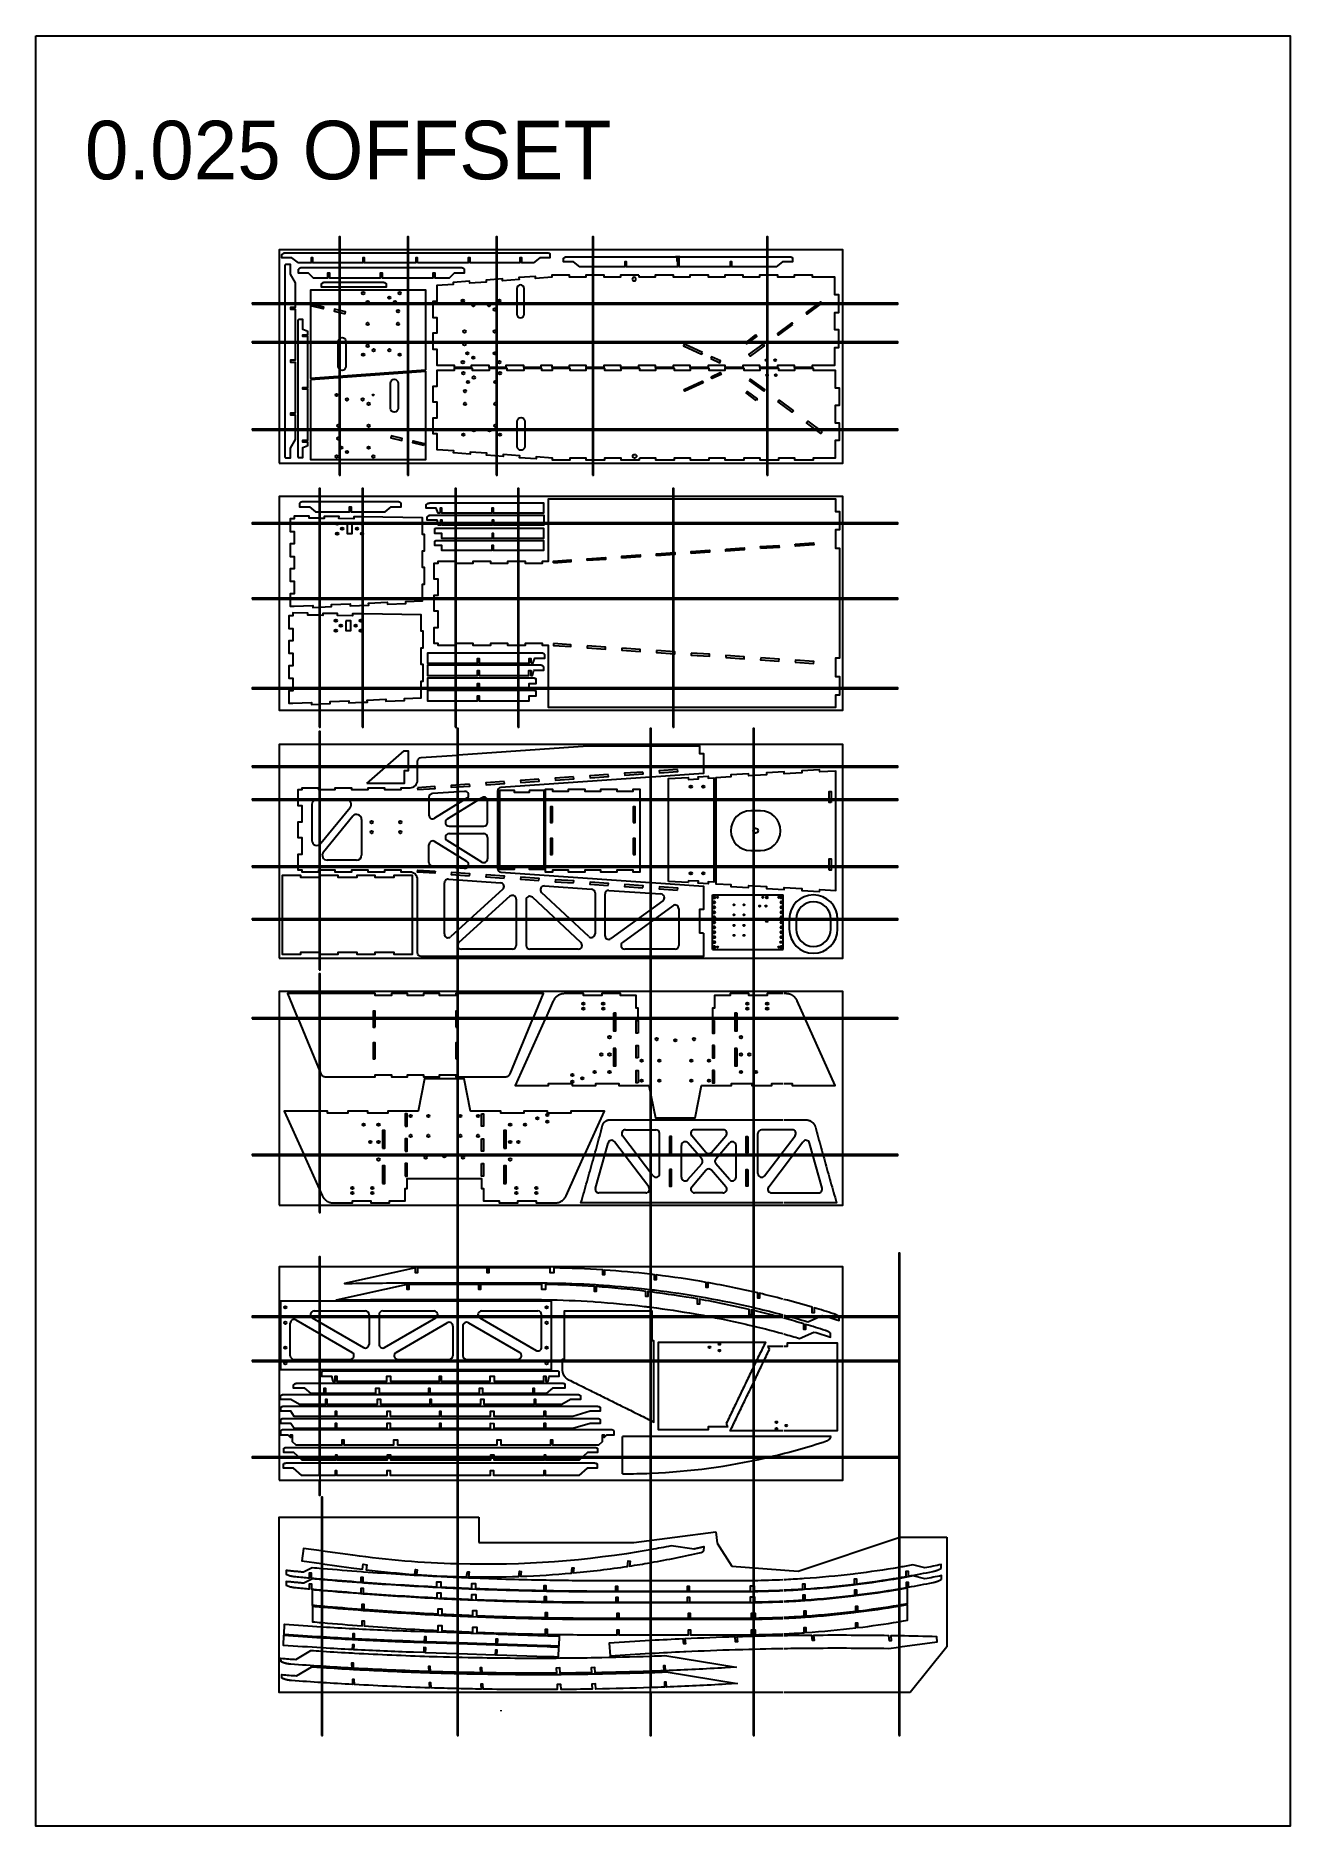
# Model space of a CAD drawing. Header units: inches. Extents: x -1514 to 1282, y -2074 to 286.
# Drawn here: x -543 to -290.4, y -1681.8 to -1321.4 of the extents above; entities that cross this region are included whole.
import ezdxf

# ---------------------------------------------------------------- set-up
doc = ezdxf.new("R2010")
doc.units = ezdxf.units.IN
doc.header["$LTSCALE"] = 0.1
doc.header["$MEASUREMENT"] = 0
doc.linetypes.add('ACAD_ISO03W100', pattern=[30, 12, -18])
doc.layers.add('pic', color=1, linetype='Continuous')
doc.dimstyles.get("Standard").update_dxf_attribs({"dimtxt": 0.18, "dimasz": 0.18, "dimexe": 0.18, "dimexo": 0.0625, "dimgap": 0.09, "dimtad": 0, "dimtih": 1, "dimtoh": 1, "dimdec": 4, "dimzin": 0, "dimdsep": 46, "dimtxsty": 'Standard', "dimcen": 0.09, "dimadec": 0, "dimazin": 0, "dimtfac": 1, "dimtdec": 4, "dimtofl": 0, "dimtmove": 0, "dimatfit": 3, "dimfxl": 1, "dimtolj": 1, "dimtzin": 0, "dimarcsym": 0})

msp = doc.modelspace()

# ---------------------------------------------------------------- texts
at = {"layer": 'pic'}
msp.add_text('0.025 OFFSET', height=11.7886175, dxfattribs=at).set_placement((-533.12216, -1350.28401))

# ---------------------------------------------------------------- blocks, each defined once
blk = doc.blocks.new('*D161')
at = {"color": 0, "linetype": 'ACAD_ISO03W100', "lineweight": -2, "transparency": 16777216}
for p, q in [((-414.01, -1365.88), (-414.19, -1365.88)), ((-413.83, -1366.82), (-413.83, -1365.7)), ((-413.43, -1366.82), (-413.43, -1365.7)), ((-413.25, -1365.88), (-413.07, -1365.88))]:
    blk.add_line(p, q, dxfattribs=at)
at = {"color": 0, "linetype": 'ACAD_ISO03W100', "lineweight": 100, "transparency": 16777216}
for points in [[(-414.01, -1365.85), (-414.01, -1365.91), (-413.83, -1365.88)], [(-413.25, -1365.85), (-413.25, -1365.91), (-413.43, -1365.88)]]:
    blk.add_solid(points, dxfattribs=at)
at = {"layer": 'Defpoints', "color": 0, "linetype": 'ACAD_ISO03W100', "lineweight": 100, "transparency": 16777216}
for p in [(-413.83, -1365.88), (-413.83, -1366.88), (-413.43, -1366.88)]:
    blk.add_point(p, dxfattribs=at)
at = {"color": 0, "linetype": 'ACAD_ISO03W100', "lineweight": 100, "transparency": 16777216, "insert": (-414.67, -1365.88), "char_height": 0.18, "attachment_point": 5}
blk.add_mtext('\\A1;0.4000', dxfattribs=at)

# ---------------------------------------------------------------- dimensions: what is measured, and where the dimension line sits
at = {"color": 4, "linetype": 'ACAD_ISO03W100', "lineweight": 100}
dim = msp.add_aligned_dim(p1=(-413.43284, -1366.88241), p2=(-413.83284, -1366.88241), distance=-1, dimstyle='Standard', dxfattribs=at)
dim.commit()
dim.dimension.update_dxf_attribs({"geometry": '*D161', "text_midpoint": (-414.67284, -1365.88241)})

# ---------------------------------------------------------------- linework, layer by layer
at = {"color": 7, "linetype": 'Continuous', "lineweight": 25}
for p, q in [((-439.07332, -1369.58736), (-439.07332, -1369.98842)), ((-421.57594, -1369.58736), (-421.57594, -1369.98736)), ((-438.96399, -1406.8115), (-438.96399, -1406.41044)), ((-421.46661, -1406.8115), (-421.46661, -1406.4115)), ((-456.65657, -1473.50558), (-463.14102, -1473.95614)), ((-487.4007, -1476.16179), (-487.4007, -1483.38013)), ((-480.48333, -1475.16179), (-486.4007, -1475.16179)), ((-479.70998, -1476.79576), (-485.62734, -1484.0141)), ((-463.83903, -1474.70434), (-463.83903, -1478.27982)), ((-456.20897, -1474.89095), (-462.69342, -1478.91699)), ((-453.18464, -1474.77881), (-460.18294, -1479.1239)), ((-452.03903, -1479.76107), (-452.03903, -1475.41599)), ((-479.17406, -1478.50805), (-485.09142, -1485.72638)), ((-477.4007, -1479.14202), (-477.4007, -1486.36036)), ((-459.78734, -1480.51107), (-452.78903, -1480.51107)), ((-463.83903, -1487.81781), (-463.83903, -1484.24233)), ((-456.20897, -1487.6312), (-462.69342, -1483.60516)), ((-453.18464, -1487.74334), (-460.18294, -1483.39825)), ((-459.78734, -1482.01107), (-452.78903, -1482.01107)), ((-452.03903, -1482.76107), (-452.03903, -1487.10616)), ((-478.4007, -1487.36036), (-484.31807, -1487.36036)), ((-456.65657, -1489.01657), (-463.14102, -1488.56601)), ((-460.73903, -1502.21936), (-460.73903, -1491.94233)), ((-459.93704, -1491.19413), (-449.41022, -1491.92558)), ((-448.9584, -1493.22937), (-459.48523, -1502.77495)), ((-447.52617, -1494.63045), (-457.81055, -1503.9562)), ((-446.27236, -1495.18605), (-446.27236, -1504.51179)), ((-444.27236, -1495.38157), (-444.27236, -1504.51179)), ((-433.25534, -1503.96423), (-443.00984, -1494.834)), ((-431.66821, -1502.71037), (-441.15103, -1493.83444)), ((-440.58652, -1492.53869), (-431.10371, -1493.19759)), ((-430.4057, -1493.94579), (-430.4057, -1502.1628)), ((-428.4057, -1494.18898), (-428.4057, -1502.54868)), ((-427.60371, -1493.44079), (-417.13948, -1494.16789)), ((-416.74949, -1495.52202), (-427.21372, -1503.15462)), ((-406.74474, -1494.36209), (-392.49474, -1494.36209)), ((-406.74474, -1499.19908), (-406.74474, -1494.36209)), ((-392.49474, -1499.19908), (-392.49474, -1494.36209)), ((-414.731, -1496.52523), (-424.84977, -1503.90585)), ((-413.53903, -1497.13117), (-413.53903, -1504.51179)), ((-406.74474, -1505.36209), (-406.74474, -1499.39908)), ((-392.49474, -1505.36209), (-392.49474, -1499.39908)), ((-408.53903, -1502.02617), (-409.33903, -1502.02617)), ((-447.02236, -1505.26179), (-457.30675, -1505.26179)), ((-433.76786, -1505.26179), (-443.52236, -1505.26179)), ((-414.28903, -1505.26179), (-424.4078, -1505.26179)), ((-406.74474, -1505.36209), (-398.52738, -1505.36209)), ((-398.32738, -1505.36209), (-392.49474, -1505.36209)), ((-424.2907, -1541.62669), (-418.15237, -1541.62669)), ((-417.40237, -1550.46127), (-417.40237, -1542.37669)), ((-404.63448, -1541.62669), (-410.37026, -1541.62669)), ((-397.60237, -1550.46127), (-397.60237, -1542.37669)), ((-390.71404, -1541.62669), (-396.85237, -1541.62669)), ((-430.32431, -1553.39134), (-427.78844, -1544.30758)), ((-419.57175, -1553.13947), (-426.46873, -1544.05571)), ((-418.7497, -1550.9148), (-424.88804, -1542.83022)), ((-413.00237, -1551.18319), (-413.00237, -1544.7865)), ((-408.91848, -1547.49418), (-411.68514, -1544.29584)), ((-408.0696, -1546.18272), (-410.93749, -1542.86736)), ((-406.93514, -1546.18272), (-404.06725, -1542.86736)), ((-406.08626, -1547.49418), (-403.3196, -1544.29584)), ((-402.00237, -1551.18319), (-402.00237, -1544.7865)), ((-396.25504, -1550.9148), (-390.1167, -1542.83022)), ((-395.43299, -1553.13947), (-388.53601, -1544.05571)), ((-384.68044, -1553.39134), (-387.2163, -1544.30758)), ((-411.68514, -1551.67386), (-408.91848, -1548.47551)), ((-410.93749, -1553.10234), (-408.0696, -1549.78697)), ((-404.06725, -1553.10234), (-406.93514, -1549.78697)), ((-403.3196, -1551.67386), (-406.08626, -1548.47551)), ((-420.16909, -1554.343), (-429.60193, -1554.343)), ((-404.63448, -1554.343), (-410.37026, -1554.343)), ((-394.83566, -1554.343), (-385.40281, -1554.343)), ((-486.96361, -1578.12246), (-476.64024, -1578.12246)), ((-473.14024, -1578.12246), (-462.81688, -1578.12246)), ((-453.22794, -1578.12246), (-441.90458, -1578.12246)), ((-491.75808, -1587.12246), (-491.75808, -1580.57729)), ((-490.63275, -1579.92796), (-479.30939, -1586.47313)), ((-487.33894, -1579.52179), (-477.01557, -1585.48893)), ((-475.89024, -1578.87246), (-475.89024, -1584.8396)), ((-473.89024, -1578.87246), (-473.89024, -1584.8396)), ((-472.76492, -1585.48893), (-462.44155, -1579.52179)), ((-470.4711, -1586.47313), (-460.14774, -1580.50599)), ((-459.02241, -1581.15532), (-459.02241, -1587.12246)), ((-457.02241, -1581.15532), (-457.02241, -1587.12246)), ((-455.89708, -1580.50599), (-445.57372, -1586.47313)), ((-453.60327, -1579.52179), (-442.27991, -1586.06696)), ((-441.15458, -1585.41763), (-441.15458, -1578.87246)), ((-491.00808, -1587.87246), (-479.68471, -1587.87246)), ((-470.09577, -1587.87246), (-459.77241, -1587.87246)), ((-456.27241, -1587.87246), (-445.94905, -1587.87246)), ((-424.87563, -1610.90123), (-424.87563, -1603.41523)), ((-419.29936, -1603.41523), (-424.87563, -1603.41523)), ((-382.83031, -1603.41523), (-419.09936, -1603.41523)), ((-424.87563, -1610.90123), (-424.67612, -1610.90123))]:
    msp.add_line(p, q, dxfattribs=at)
for points in [[(-481.93588, -1367.11763), (-487.19404, -1367.11763), (-487.19404, -1366.11763), (-487.54404, -1366.11763), (-487.54404, -1367.11763), (-487.80014, -1367.11763), (-488.03124, -1367.11763), (-488.26233, -1367.11763), (-488.49343, -1367.11763), (-488.72452, -1367.11763), (-488.95562, -1367.11763), (-489.18671, -1367.11763), (-489.41781, -1367.11763), (-489.64891, -1367.11763), (-489.88, -1367.11763), (-490.11967, -1367.11763), (-491.43195, -1366.0976), (-493.44838, -1366.0976), (-493.44838, -1365.41452), (-493.43955, -1365.40486), (-493.43722, -1365.40232), (-493.43488, -1365.3998), (-493.43253, -1365.39728), (-493.43017, -1365.39477), (-493.42781, -1365.39227), (-493.42543, -1365.38978), (-493.42305, -1365.3873), (-493.42065, -1365.38482), (-493.41825, -1365.38235), (-493.41584, -1365.37989), (-493.41342, -1365.37744), (-493.41099, -1365.37499), (-493.40855, -1365.37256), (-493.4061, -1365.37013), (-493.40364, -1365.36771), (-493.40118, -1365.36529), (-493.3987, -1365.36289), (-493.39622, -1365.36049), (-493.39373, -1365.35811), (-493.39123, -1365.35573), (-493.38872, -1365.35336), (-493.3862, -1365.35099), (-493.38368, -1365.34864), (-493.38114, -1365.34629), (-493.3786, -1365.34396), (-493.37605, -1365.34163), (-493.37349, -1365.33931), (-493.37092, -1365.337), (-493.36835, -1365.33469), (-493.36577, -1365.3324), (-493.36317, -1365.33011), (-493.36058, -1365.32784), (-493.35797, -1365.32557), (-493.35535, -1365.32331), (-493.35273, -1365.32106), (-493.3501, -1365.31881), (-493.34746, -1365.31658), (-493.34482, -1365.31435), (-493.34216, -1365.31214), (-493.3395, -1365.30993), (-493.33683, -1365.30773), (-493.33416, -1365.30554), (-493.33147, -1365.30336), (-493.32878, -1365.30119), (-493.32608, -1365.29903), (-493.32338, -1365.29688), (-493.32066, -1365.29473), (-493.31794, -1365.2926), (-493.31522, -1365.29047), (-493.31248, -1365.28835), (-493.30974, -1365.28624), (-493.30699, -1365.28415), (-493.30424, -1365.28206), (-493.30148, -1365.27998), (-493.29871, -1365.27791), (-493.29593, -1365.27584), (-493.29315, -1365.27379), (-493.29036, -1365.27175), (-493.28756, -1365.26972), (-493.28476, -1365.26769), (-493.28195, -1365.26568), (-493.27914, -1365.26367), (-493.27631, -1365.26168), (-493.27349, -1365.25969), (-493.27065, -1365.25772), (-493.26781, -1365.25575), (-493.26496, -1365.25379), (-493.26211, -1365.25184), (-493.25925, -1365.24991), (-493.25638, -1365.24798), (-493.25351, -1365.24606), (-493.25063, -1365.24415), (-493.24775, -1365.24225), (-493.24486, -1365.24036), (-493.24196, -1365.23849), (-493.23906, -1365.23662), (-493.23615, -1365.23476), (-493.23324, -1365.23291), (-493.23032, -1365.23107), (-493.2274, -1365.22924), (-493.22447, -1365.22742), (-493.22153, -1365.22561), (-493.21859, -1365.22381), (-493.21564, -1365.22202), (-493.21269, -1365.22025), (-493.20973, -1365.21848), (-493.20677, -1365.21672), (-493.2038, -1365.21497), (-493.20083, -1365.21323), (-493.19785, -1365.21151), (-493.19487, -1365.20979), (-493.19188, -1365.20808), (-493.18889, -1365.20639), (-493.18589, -1365.2047), (-493.18289, -1365.20303), (-493.17988, -1365.20136), (-493.17686, -1365.19971), (-493.17385, -1365.19806), (-493.17082, -1365.19643), (-493.1678, -1365.19481), (-493.16476, -1365.19319), (-493.16172, -1365.19159), (-493.15867, -1365.18999), (-493.15562, -1365.18841), (-493.15256, -1365.18684), (-493.1495, -1365.18527), (-493.14643, -1365.18372), (-493.14335, -1365.18217), (-493.14027, -1365.18064), (-493.13718, -1365.17911), (-493.13409, -1365.1776), (-493.13099, -1365.17609), (-493.12789, -1365.1746), (-493.12478, -1365.17311), (-493.12167, -1365.17164), (-493.11855, -1365.17017), (-493.11542, -1365.16872), (-493.11229, -1365.16727), (-493.10916, -1365.16584), (-493.10602, -1365.16441), (-493.10287, -1365.163), (-493.09972, -1365.16159), (-493.09657, -1365.1602), (-493.09341, -1365.15881), (-493.09024, -1365.15744), (-493.08707, -1365.15607), (-493.0839, -1365.15472), (-493.08072, -1365.15337), (-493.07754, -1365.15204), (-493.07435, -1365.15072), (-493.07116, -1365.1494), (-493.06796, -1365.1481), (-493.06476, -1365.1468), (-493.06156, -1365.14552), (-493.05835, -1365.14425), (-493.05513, -1365.14298), (-493.05192, -1365.14173), (-493.04869, -1365.14049), (-493.04547, -1365.13926), (-493.04224, -1365.13803), (-493.039, -1365.13682), (-493.03576, -1365.13562), (-493.03252, -1365.13443), (-493.02928, -1365.13325), (-493.02603, -1365.13208), (-493.02277, -1365.13092), (-493.01952, -1365.12977), (-493.01625, -1365.12863), (-493.01299, -1365.1275), (-493.00972, -1365.12638), (-493.00645, -1365.12527), (-493.00318, -1365.12417), (-492.9999, -1365.12308), (-492.99661, -1365.122), (-492.99333, -1365.12093), (-492.99004, -1365.11988), (-492.98675, -1365.11883), (-492.98345, -1365.11779), (-492.98016, -1365.11677), (-492.97686, -1365.11575), (-492.97355, -1365.11475), (-492.97024, -1365.11375), (-492.96693, -1365.11277), (-492.96362, -1365.1118), (-492.96031, -1365.11083), (-492.95699, -1365.10988), (-492.95367, -1365.10894), (-492.95034, -1365.10801), (-492.94702, -1365.10708), (-492.94369, -1365.10617), (-492.94036, -1365.10527), (-492.93702, -1365.10438), (-492.93369, -1365.10351), (-492.93035, -1365.10264), (-492.92701, -1365.10178), (-492.92366, -1365.10093), (-492.92032, -1365.1001), (-492.91697, -1365.09927), (-492.91362, -1365.09845), (-492.91027, -1365.09765), (-492.90691, -1365.09686), (-492.90356, -1365.09607), (-492.9002, -1365.0953), (-492.89684, -1365.09454), (-492.89348, -1365.09379), (-492.89011, -1365.09305), (-492.88675, -1365.09232), (-492.88338, -1365.0916), (-492.88001, -1365.09089), (-492.87664, -1365.09019), (-492.87327, -1365.08951), (-492.8699, -1365.08883), (-492.86652, -1365.08817), (-492.86315, -1365.08751), (-492.85977, -1365.08687), (-492.85639, -1365.08624), (-492.85301, -1365.08561), (-492.84963, -1365.085), (-492.84625, -1365.0844), (-492.84286, -1365.08381), (-492.83947, -1365.08323), (-492.83606, -1365.08266), (-492.83264, -1365.0821), (-492.82922, -1365.08155), (-492.8258, -1365.08101), (-492.82237, -1365.08048), (-492.81895, -1365.07996), (-492.81552, -1365.07945), (-492.81209, -1365.07895), (-492.80866, -1365.07847), (-492.80522, -1365.07799), (-492.80179, -1365.07753), (-492.79835, -1365.07707), (-492.79491, -1365.07663), (-492.79147, -1365.07619), (-492.78803, -1365.07577), (-492.78459, -1365.07536), (-492.78114, -1365.07496), (-492.7777, -1365.07457), (-492.77425, -1365.07419), (-492.7708, -1365.07382), (-492.76735, -1365.07346), (-492.7639, -1365.07311), (-492.76045, -1365.07277), (-492.757, -1365.07245), (-492.75354, -1365.07213), (-492.75009, -1365.07183), (-492.74663, -1365.07153), (-492.74317, -1365.07125), (-492.73972, -1365.07097), (-492.73626, -1365.07071), (-492.7328, -1365.07046), (-492.72934, -1365.07022), (-492.72588, -1365.06999), (-492.72242, -1365.06977), (-492.71896, -1365.06956), (-492.7155, -1365.06936), (-492.71203, -1365.06918), (-492.70857, -1365.069), (-492.70511, -1365.06883), (-492.70164, -1365.06868), (-492.69818, -1365.06853), (-492.69472, -1365.0684), (-492.69125, -1365.06828), (-492.68779, -1365.06816), (-492.68432, -1365.06806), (-492.68086, -1365.06797), (-492.6774, -1365.06789), (-492.67393, -1365.06782), (-492.67047, -1365.06776), (-492.667, -1365.06771), (-492.66354, -1365.06768), (-492.66008, -1365.06765), (-492.65661, -1365.06763), (-492.65317, -1365.06763), (-481.93588, -1365.06763)], [(-481.73588, -1365.06763), (-468.12946, -1365.06763)], [(-468.12946, -1367.11763), (-476.79404, -1367.11763), (-476.79404, -1366.11763), (-477.14404, -1366.11763), (-477.14404, -1367.11763), (-481.73588, -1367.11763)], [(-467.92946, -1365.06763), (-450.33585, -1365.06763)], [(-466.16497, -1367.06763), (-466.16497, -1366.11763), (-466.515, -1366.11763), (-466.515, -1367.11763), (-467.92946, -1367.11763)], [(-450.33585, -1367.11763), (-455.56556, -1367.11763), (-455.56556, -1366.11763), (-455.91556, -1366.11763), (-455.91556, -1367.11763), (-466.1696, -1367.11763)], [(-450.13585, -1365.06763), (-440.05645, -1365.06763), (-440.05199, -1365.06764), (-440.04751, -1365.06766), (-440.04303, -1365.06771), (-440.03854, -1365.06777), (-440.03405, -1365.06786), (-440.02956, -1365.06796), (-440.02507, -1365.06808), (-440.02059, -1365.06821), (-440.0161, -1365.06837), (-440.0116, -1365.06854), (-440.00711, -1365.06873), (-440.00262, -1365.06894), (-439.99813, -1365.06917), (-439.99364, -1365.06942), (-439.98915, -1365.06968), (-439.98466, -1365.06996), (-439.98017, -1365.07026), (-439.97568, -1365.07058), (-439.97119, -1365.07092), (-439.9667, -1365.07127), (-439.96221, -1365.07164), (-439.95772, -1365.07204), (-439.95324, -1365.07244), (-439.94875, -1365.07287), (-439.94427, -1365.07332), (-439.93979, -1365.07378), (-439.9353, -1365.07426), (-439.93082, -1365.07476), (-439.92635, -1365.07528), (-439.92187, -1365.07581), (-439.91739, -1365.07637), (-439.91292, -1365.07694), (-439.90845, -1365.07753), (-439.90398, -1365.07813), (-439.89951, -1365.07876), (-439.89505, -1365.0794), (-439.89059, -1365.08006), (-439.88613, -1365.08074), (-439.88167, -1365.08144), (-439.87722, -1365.08216), (-439.87277, -1365.08289), (-439.86832, -1365.08364), (-439.86387, -1365.08441), (-439.85943, -1365.0852), (-439.85499, -1365.086), (-439.85056, -1365.08682), (-439.84613, -1365.08766), (-439.8417, -1365.08852), (-439.83727, -1365.0894), (-439.83285, -1365.09029), (-439.82844, -1365.0912), (-439.82403, -1365.09213), (-439.81962, -1365.09308), (-439.81521, -1365.09405), (-439.81081, -1365.09503), (-439.80642, -1365.09603), (-439.80203, -1365.09705), (-439.79764, -1365.09809), (-439.79326, -1365.09914), (-439.78888, -1365.10022), (-439.78451, -1365.10131), (-439.78015, -1365.10241), (-439.77579, -1365.10354), (-439.77143, -1365.10468), (-439.76708, -1365.10584), (-439.76273, -1365.10702), (-439.7584, -1365.10822), (-439.75406, -1365.10944), (-439.74973, -1365.11067), (-439.74541, -1365.11192), (-439.7411, -1365.11319), (-439.73679, -1365.11447), (-439.73249, -1365.11577), (-439.72819, -1365.1171), (-439.7239, -1365.11843), (-439.71962, -1365.11979), (-439.71534, -1365.12117), (-439.71107, -1365.12256), (-439.70681, -1365.12397), (-439.70255, -1365.12539), (-439.69831, -1365.12683), (-439.69618, -1365.12757), (-439.69403, -1365.12831), (-439.68977, -1365.1298), (-439.6855, -1365.13131), (-439.68124, -1365.13284), (-439.67698, -1365.13439), (-439.67273, -1365.13596), (-439.66849, -1365.13755), (-439.66425, -1365.13915), (-439.66001, -1365.14077), (-439.65579, -1365.14241), (-439.65157, -1365.14407), (-439.64736, -1365.14574), (-439.64315, -1365.14744), (-439.63895, -1365.14915), (-439.63476, -1365.15088), (-439.63057, -1365.15263), (-439.62639, -1365.15439), (-439.62222, -1365.15618), (-439.61806, -1365.15798), (-439.6139, -1365.1598), (-439.60975, -1365.16163), (-439.60561, -1365.16349), (-439.60147, -1365.16536), (-439.59735, -1365.16725), (-439.59323, -1365.16916), (-439.58912, -1365.17108), (-439.58502, -1365.17302), (-439.58093, -1365.17498), (-439.57684, -1365.17696), (-439.57277, -1365.17896), (-439.5687, -1365.18097), (-439.56464, -1365.183), (-439.56059, -1365.18504), (-439.55655, -1365.18711), (-439.55252, -1365.18919), (-439.5485, -1365.19129), (-439.54449, -1365.1934), (-439.54048, -1365.19553), (-439.53649, -1365.19768), (-439.53251, -1365.19985), (-439.52853, -1365.20203), (-439.52457, -1365.20423), (-439.52062, -1365.20645), (-439.51667, -1365.20869), (-439.51274, -1365.21094), (-439.50882, -1365.2132), (-439.49256, -1365.2227), (-439.49256, -1366.0976), (-441.50899, -1366.0976), (-442.82126, -1367.11763), (-445.16556, -1367.11763), (-445.16556, -1366.11763), (-445.51556, -1366.11763), (-445.51556, -1367.11763), (-450.13585, -1367.11763)], [(-430.93545, -1367.90741), (-433.45756, -1367.90741), (-434.75024, -1366.88737), (-436.76657, -1366.88737), (-436.76657, -1366.19812), (-436.75753, -1366.18843), (-436.75517, -1366.18593), (-436.75281, -1366.18343), (-436.75044, -1366.18095), (-436.74805, -1366.17847), (-436.74566, -1366.17599), (-436.74326, -1366.17353), (-436.74085, -1366.17107), (-436.73843, -1366.16862), (-436.736, -1366.16618), (-436.73357, -1366.16375), (-436.73112, -1366.16133), (-436.72867, -1366.15891), (-436.7262, -1366.15651), (-436.72373, -1366.15411), (-436.72125, -1366.15172), (-436.71876, -1366.14933), (-436.71626, -1366.14696), (-436.71375, -1366.14459), (-436.71124, -1366.14224), (-436.70871, -1366.13989), (-436.70618, -1366.13755), (-436.70364, -1366.13522), (-436.70109, -1366.13289), (-436.69853, -1366.13058), (-436.69597, -1366.12827), (-436.69339, -1366.12597), (-436.69081, -1366.12368), (-436.68822, -1366.1214), (-436.68562, -1366.11913), (-436.68301, -1366.11687), (-436.6804, -1366.11461), (-436.67778, -1366.11237), (-436.67515, -1366.11013), (-436.67251, -1366.1079), (-436.66987, -1366.10568), (-436.66721, -1366.10347), (-436.66455, -1366.10127), (-436.66188, -1366.09908), (-436.65921, -1366.09689), (-436.65653, -1366.09472), (-436.65383, -1366.09255), (-436.65114, -1366.09039), (-436.64843, -1366.08825), (-436.64572, -1366.08611), (-436.643, -1366.08398), (-436.64027, -1366.08186), (-436.63754, -1366.07974), (-436.6348, -1366.07764), (-436.63205, -1366.07555), (-436.62929, -1366.07346), (-436.62653, -1366.07139), (-436.62376, -1366.06932), (-436.62099, -1366.06727), (-436.61821, -1366.06522), (-436.61542, -1366.06318), (-436.61262, -1366.06115), (-436.60982, -1366.05913), (-436.60701, -1366.05712), (-436.60419, -1366.05512), (-436.60137, -1366.05313), (-436.59854, -1366.05115), (-436.59571, -1366.04918), (-436.59287, -1366.04721), (-436.59002, -1366.04526), (-436.58717, -1366.04332), (-436.58431, -1366.04138), (-436.58144, -1366.03946), (-436.57857, -1366.03755), (-436.57569, -1366.03564), (-436.57281, -1366.03375), (-436.56992, -1366.03186), (-436.56702, -1366.02999), (-436.56412, -1366.02812), (-436.56122, -1366.02626), (-436.5583, -1366.02442), (-436.55538, -1366.02258), (-436.55246, -1366.02076), (-436.54953, -1366.01894), (-436.54659, -1366.01713), (-436.54365, -1366.01534), (-436.54071, -1366.01355), (-436.53776, -1366.01178), (-436.5348, -1366.01001), (-436.53184, -1366.00825), (-436.52887, -1366.00651), (-436.5259, -1366.00477), (-436.52292, -1366.00305), (-436.51994, -1366.00133), (-436.51695, -1365.99963), (-436.51395, -1365.99793), (-436.51096, -1365.99625), (-436.50795, -1365.99457), (-436.50495, -1365.99291), (-436.50193, -1365.99125), (-436.49892, -1365.98961), (-436.4959, -1365.98798), (-436.49287, -1365.98636), (-436.48984, -1365.98474), (-436.4868, -1365.98314), (-436.48376, -1365.98155), (-436.48072, -1365.97997), (-436.47766, -1365.9784), (-436.4746, -1365.97684), (-436.47154, -1365.97528), (-436.46847, -1365.97374), (-436.46539, -1365.97221), (-436.46231, -1365.97069), (-436.45922, -1365.96917), (-436.45613, -1365.96767), (-436.45303, -1365.96618), (-436.44993, -1365.96469), (-436.44682, -1365.96322), (-436.44371, -1365.96176), (-436.44059, -1365.9603), (-436.43746, -1365.95886), (-436.43433, -1365.95742), (-436.4312, -1365.956), (-436.42806, -1365.95458), (-436.42492, -1365.95318), (-436.42177, -1365.95179), (-436.41861, -1365.9504), (-436.41546, -1365.94903), (-436.41229, -1365.94766), (-436.40912, -1365.94631), (-436.40595, -1365.94496), (-436.40277, -1365.94363), (-436.39959, -1365.9423), (-436.39641, -1365.94099), (-436.39322, -1365.93969), (-436.39002, -1365.93839), (-436.38682, -1365.93711), (-436.38362, -1365.93583), (-436.38041, -1365.93457), (-436.3772, -1365.93331), (-436.37398, -1365.93207), (-436.37076, -1365.93083), (-436.36754, -1365.92961), (-436.36431, -1365.9284), (-436.36108, -1365.92719), (-436.35784, -1365.926), (-436.3546, -1365.92481), (-436.35136, -1365.92364), (-436.34811, -1365.92248), (-436.34486, -1365.92132), (-436.3416, -1365.92018), (-436.33834, -1365.91905), (-436.33508, -1365.91792), (-436.33181, -1365.91681), (-436.32854, -1365.91571), (-436.32527, -1365.91462), (-436.322, -1365.91353), (-436.31872, -1365.91246), (-436.31543, -1365.9114), (-436.31215, -1365.91035), (-436.30886, -1365.9093), (-436.30557, -1365.90827), (-436.30227, -1365.90725), (-436.29897, -1365.90624), (-436.29567, -1365.90524), (-436.29237, -1365.90425), (-436.28906, -1365.90327), (-436.28575, -1365.9023), (-436.28244, -1365.90134), (-436.27912, -1365.90039), (-436.2758, -1365.89945), (-436.27248, -1365.89852), (-436.26916, -1365.8976), (-436.26583, -1365.8967), (-436.2625, -1365.8958), (-436.25917, -1365.89491), (-436.25584, -1365.89403), (-436.2525, -1365.89317), (-436.24916, -1365.89231), (-436.24582, -1365.89146), (-436.24248, -1365.89063), (-436.23914, -1365.8898), (-436.23579, -1365.88899), (-436.23244, -1365.88818), (-436.22909, -1365.88739), (-436.22574, -1365.88661), (-436.22238, -1365.88583), (-436.21902, -1365.88507), (-436.21566, -1365.88432), (-436.2123, -1365.88358), (-436.20894, -1365.88284), (-436.20558, -1365.88212), (-436.20221, -1365.88141), (-436.19884, -1365.88071), (-436.19548, -1365.88002), (-436.1921, -1365.87934), (-436.18873, -1365.87868), (-436.18536, -1365.87802), (-436.18198, -1365.87737), (-436.17861, -1365.87673), (-436.17523, -1365.87611), (-436.17185, -1365.87549), (-436.16847, -1365.87489), (-436.16509, -1365.87429), (-436.16171, -1365.87371), (-436.15833, -1365.87313), (-436.15494, -1365.87257), (-436.15156, -1365.87202), (-436.14815, -1365.87147), (-436.14473, -1365.87094), (-436.14131, -1365.87041), (-436.13789, -1365.8699), (-436.13446, -1365.86939), (-436.13104, -1365.8689), (-436.12761, -1365.86841), (-436.12418, -1365.86794), (-436.12075, -1365.86748), (-436.11732, -1365.86702), (-436.11389, -1365.86658), (-436.11045, -1365.86615), (-436.10702, -1365.86573), (-436.10358, -1365.86532), (-436.10014, -1365.86492), (-436.0967, -1365.86453), (-436.09326, -1365.86415), (-436.08981, -1365.86378), (-436.08637, -1365.86342), (-436.08292, -1365.86307), (-436.07948, -1365.86273), (-436.07603, -1365.8624), (-436.07258, -1365.86209), (-436.06913, -1365.86178), (-436.06568, -1365.86148), (-436.06223, -1365.8612), (-436.05878, -1365.86092), (-436.05532, -1365.86066), (-436.05187, -1365.8604), (-436.04841, -1365.86016), (-436.04496, -1365.85992), (-436.0415, -1365.8597), (-436.03805, -1365.85949), (-436.03459, -1365.85929), (-436.03113, -1365.85909), (-436.02768, -1365.85891), (-436.02422, -1365.85874), (-436.02076, -1365.85858), (-436.0173, -1365.85843), (-436.01384, -1365.85829), (-436.01038, -1365.85816), (-436.00692, -1365.85804), (-436.00346, -1365.85793), (-436.00001, -1365.85783), (-435.99655, -1365.85774), (-435.99309, -1365.85766), (-435.98963, -1365.8576), (-435.98617, -1365.85754), (-435.98271, -1365.85749), (-435.97925, -1365.85746), (-435.97579, -1365.85743), (-435.97233, -1365.85742), (-435.96889, -1365.85741), (-430.93545, -1365.85741)], [(-430.73545, -1365.85741), (-395.82431, -1365.85741)], [(-395.62431, -1365.85741), (-391.2968, -1365.85741), (-391.2914, -1365.85742), (-391.28596, -1365.85746), (-391.28052, -1365.85753), (-391.27508, -1365.85762), (-391.26964, -1365.85774), (-391.2642, -1365.85788), (-391.25876, -1365.85805), (-391.25332, -1365.85824), (-391.24787, -1365.85847), (-391.24243, -1365.85871), (-391.23698, -1365.85899), (-391.23154, -1365.85929), (-391.2261, -1365.85961), (-391.22065, -1365.85997), (-391.21521, -1365.86034), (-391.20976, -1365.86075), (-391.20432, -1365.86118), (-391.19888, -1365.86163), (-391.19344, -1365.86211), (-391.188, -1365.86262), (-391.18257, -1365.86315), (-391.17713, -1365.86371), (-391.1717, -1365.8643), (-391.16627, -1365.86491), (-391.16084, -1365.86555), (-391.15541, -1365.86621), (-391.14999, -1365.8669), (-391.14457, -1365.86761), (-391.13915, -1365.86835), (-391.13374, -1365.86912), (-391.12833, -1365.86991), (-391.12292, -1365.87073), (-391.11752, -1365.87157), (-391.11212, -1365.87244), (-391.10672, -1365.87334), (-391.10133, -1365.87426), (-391.09594, -1365.8752), (-391.09056, -1365.87618), (-391.08519, -1365.87717), (-391.07981, -1365.8782), (-391.07445, -1365.87925), (-391.06909, -1365.88032), (-391.06373, -1365.88143), (-391.05838, -1365.88255), (-391.05304, -1365.88371), (-391.0477, -1365.88488), (-391.04237, -1365.88609), (-391.03704, -1365.88732), (-391.03173, -1365.88857), (-391.02641, -1365.88985), (-391.02111, -1365.89116), (-391.01581, -1365.89249), (-391.01052, -1365.89385), (-391.00524, -1365.89524), (-390.99997, -1365.89665), (-390.9947, -1365.89808), (-390.98945, -1365.89954), (-390.9842, -1365.90103), (-390.97896, -1365.90254), (-390.97372, -1365.90408), (-390.9685, -1365.90564), (-390.96329, -1365.90723), (-390.95808, -1365.90885), (-390.95289, -1365.91049), (-390.9477, -1365.91215), (-390.94253, -1365.91384), (-390.93736, -1365.91556), (-390.9322, -1365.9173), (-390.92706, -1365.91907), (-390.92191, -1365.92087), (-390.91676, -1365.9227), (-390.91163, -1365.92455), (-390.9065, -1365.92643), (-390.90138, -1365.92834), (-390.89627, -1365.93027), (-390.89116, -1365.93223), (-390.88607, -1365.93422), (-390.88098, -1365.93623), (-390.87591, -1365.93827), (-390.87084, -1365.94033), (-390.86578, -1365.94243), (-390.86073, -1365.94454), (-390.85569, -1365.94669), (-390.85066, -1365.94886), (-390.84564, -1365.95105), (-390.84063, -1365.95327), (-390.83563, -1365.95552), (-390.83064, -1365.95779), (-390.82566, -1365.96009), (-390.8207, -1365.96241), (-390.81574, -1365.96476), (-390.8108, -1365.96714), (-390.80587, -1365.96954), (-390.80095, -1365.97196), (-390.79604, -1365.97441), (-390.79114, -1365.97689), (-390.78626, -1365.97939), (-390.78139, -1365.98192), (-390.77653, -1365.98447), (-390.77169, -1365.98704), (-390.76686, -1365.98964), (-390.76204, -1365.99227), (-390.75723, -1365.99492), (-390.75244, -1365.99759), (-390.74767, -1366.00029), (-390.74291, -1366.00302), (-390.73816, -1366.00577), (-390.73343, -1366.00854), (-390.72871, -1366.01134), (-390.72401, -1366.01416), (-390.71932, -1366.017), (-390.71465, -1366.01987), (-390.70999, -1366.02276), (-390.70535, -1366.02568), (-390.70073, -1366.02862), (-390.69612, -1366.03159), (-390.69153, -1366.03458), (-390.68696, -1366.03759), (-390.6824, -1366.04063), (-390.67786, -1366.04369), (-390.67334, -1366.04677), (-390.66883, -1366.04988), (-390.66435, -1366.05301), (-390.65988, -1366.05616), (-390.65543, -1366.05934), (-390.65099, -1366.06254), (-390.64658, -1366.06576), (-390.63209, -1366.07646), (-390.63209, -1366.88737), (-392.64842, -1366.88737), (-393.9411, -1367.90741), (-395.62431, -1367.90741)], [(-492.80092, -1375.20423), (-492.80092, -1367.88309), (-492.80091, -1367.8789), (-492.80089, -1367.87468), (-492.80085, -1367.87046), (-492.80079, -1367.86623), (-492.80072, -1367.86201), (-492.80064, -1367.85779), (-492.80054, -1367.85357), (-492.80043, -1367.84935), (-492.8003, -1367.84513), (-492.80015, -1367.84091), (-492.79999, -1367.83668), (-492.79981, -1367.83246), (-492.79962, -1367.82824), (-492.79941, -1367.82402), (-492.79919, -1367.8198), (-492.79895, -1367.81558), (-492.7987, -1367.81137), (-492.79843, -1367.80715), (-492.79814, -1367.80293), (-492.79784, -1367.79872), (-492.79753, -1367.7945), (-492.79719, -1367.79029), (-492.79685, -1367.78607), (-492.79648, -1367.78186), (-492.79611, -1367.77765), (-492.79571, -1367.77344), (-492.7953, -1367.76924), (-492.79488, -1367.76503), (-492.79444, -1367.76083), (-492.79398, -1367.75663), (-492.79351, -1367.75243), (-492.79302, -1367.74823), (-492.79252, -1367.74403), (-492.792, -1367.73984), (-492.79146, -1367.73565), (-492.79091, -1367.73146), (-492.79034, -1367.72727), (-492.78976, -1367.72309), (-492.78916, -1367.7189), (-492.78855, -1367.71472), (-492.78792, -1367.71056), (-492.7876, -1367.70847), (-492.78728, -1367.70639), (-492.78663, -1367.70228), (-492.78595, -1367.69815), (-492.78527, -1367.69402), (-492.78456, -1367.6899), (-492.78384, -1367.68578), (-492.78311, -1367.68166), (-492.78236, -1367.67754), (-492.78159, -1367.67342), (-492.78081, -1367.6693), (-492.78001, -1367.66519), (-492.77919, -1367.66108), (-492.77836, -1367.65697), (-492.77751, -1367.65286), (-492.77665, -1367.64875), (-492.77577, -1367.64465), (-492.77487, -1367.64055), (-492.77396, -1367.63645), (-492.77303, -1367.63236), (-492.77209, -1367.62826), (-492.77113, -1367.62418), (-492.77015, -1367.62009), (-492.76916, -1367.616), (-492.76815, -1367.61192), (-492.76713, -1367.60785), (-492.76609, -1367.60377), (-492.76503, -1367.5997), (-492.76396, -1367.59564), (-492.76287, -1367.59157), (-492.76177, -1367.58751), (-492.76065, -1367.58346), (-492.75951, -1367.57941), (-492.75836, -1367.57536), (-492.7572, -1367.57132), (-492.75601, -1367.56728), (-492.75481, -1367.56324), (-492.7536, -1367.55921), (-492.75237, -1367.55519), (-492.75112, -1367.55117), (-492.74986, -1367.54715), (-492.74858, -1367.54314), (-492.74729, -1367.53913), (-492.74598, -1367.53513), (-492.74465, -1367.53113), (-492.74331, -1367.52714), (-492.74196, -1367.52316), (-492.74058, -1367.51918), (-492.7392, -1367.5152), (-492.73779, -1367.51123), (-492.73637, -1367.50727), (-492.73494, -1367.50331), (-492.73348, -1367.49936), (-492.73202, -1367.49541), (-492.73054, -1367.49147), (-492.72904, -1367.48754), (-492.72752, -1367.48361), (-492.72599, -1367.47969), (-492.72445, -1367.47578), (-492.72289, -1367.47187), (-492.72131, -1367.46797), (-492.71972, -1367.46407), (-492.71811, -1367.46019), (-492.71648, -1367.45631), (-492.71484, -1367.45243), (-492.71319, -1367.44857), (-492.71152, -1367.44471), (-492.70983, -1367.44086), (-492.70813, -1367.43701), (-492.70641, -1367.43318), (-492.70468, -1367.42935), (-492.70293, -1367.42553), (-492.70117, -1367.42171), (-492.69939, -1367.41791), (-492.69759, -1367.41411), (-492.69578, -1367.41032), (-492.69395, -1367.40654), (-492.69211, -1367.40277), (-492.69025, -1367.39901), (-492.68838, -1367.39525), (-492.68649, -1367.3915), (-492.68458, -1367.38777), (-492.68266, -1367.38404), (-492.68073, -1367.38032), (-492.67878, -1367.37661), (-492.67681, -1367.37291), (-492.67483, -1367.36921), (-492.66576, -1367.3525), (-491.77145, -1367.3525), (-491.77145, -1369.3708), (-490.75092, -1371.13841), (-490.75092, -1375.20423)], [(-481.93588, -1368.08524), (-489.35906, -1368.08524), (-489.36246, -1368.08524), (-489.36589, -1368.08526), (-489.36931, -1368.08528), (-489.37273, -1368.08532), (-489.37616, -1368.08536), (-489.37958, -1368.08542), (-489.38301, -1368.08548), (-489.38643, -1368.08556), (-489.38985, -1368.08564), (-489.39328, -1368.08574), (-489.3967, -1368.08584), (-489.40013, -1368.08596), (-489.40355, -1368.08609), (-489.40697, -1368.08622), (-489.4104, -1368.08637), (-489.41382, -1368.08652), (-489.41724, -1368.08669), (-489.42066, -1368.08687), (-489.42409, -1368.08705), (-489.42751, -1368.08725), (-489.43093, -1368.08746), (-489.43435, -1368.08767), (-489.43777, -1368.0879), (-489.44119, -1368.08814), (-489.44461, -1368.08838), (-489.44802, -1368.08864), (-489.45144, -1368.08891), (-489.45486, -1368.08919), (-489.45827, -1368.08947), (-489.46169, -1368.08977), (-489.4651, -1368.09008), (-489.46852, -1368.0904), (-489.47193, -1368.09072), (-489.47534, -1368.09106), (-489.47875, -1368.09141), (-489.48216, -1368.09177), (-489.48556, -1368.09214), (-489.48897, -1368.09252), (-489.49238, -1368.09291), (-489.49578, -1368.0933), (-489.49918, -1368.09371), (-489.50258, -1368.09413), (-489.50598, -1368.09456), (-489.50938, -1368.095), (-489.51278, -1368.09545), (-489.51617, -1368.09591), (-489.51956, -1368.09638), (-489.52296, -1368.09686), (-489.52634, -1368.09735), (-489.52973, -1368.09785), (-489.53311, -1368.09836), (-489.53481, -1368.09862), (-489.53651, -1368.09888), (-489.53985, -1368.09941), (-489.5432, -1368.09995), (-489.54655, -1368.10049), (-489.54991, -1368.10105), (-489.55326, -1368.10162), (-489.5566, -1368.1022), (-489.55995, -1368.10278), (-489.5633, -1368.10338), (-489.56665, -1368.10399), (-489.56999, -1368.10461), (-489.57333, -1368.10524), (-489.57667, -1368.10588), (-489.58002, -1368.10653), (-489.58335, -1368.10719), (-489.58669, -1368.10786), (-489.59003, -1368.10854), (-489.59336, -1368.10923), (-489.5967, -1368.10993), (-489.60003, -1368.11065), (-489.60336, -1368.11137), (-489.60669, -1368.1121), (-489.61001, -1368.11284), (-489.61334, -1368.11359), (-489.61666, -1368.11436), (-489.61998, -1368.11513), (-489.6233, -1368.11591), (-489.62662, -1368.1167), (-489.62993, -1368.11751), (-489.63324, -1368.11832), (-489.63655, -1368.11914), (-489.63986, -1368.11998), (-489.64317, -1368.12082), (-489.64647, -1368.12167), (-489.64977, -1368.12254), (-489.65307, -1368.12341), (-489.65637, -1368.12429), (-489.65967, -1368.12519), (-489.66296, -1368.12609), (-489.66625, -1368.12701), (-489.66953, -1368.12793), (-489.67282, -1368.12887), (-489.6761, -1368.12981), (-489.67938, -1368.13076), (-489.68265, -1368.13173), (-489.68593, -1368.1327), (-489.6892, -1368.13369), (-489.69246, -1368.13468), (-489.69573, -1368.13569), (-489.69899, -1368.1367), (-489.70225, -1368.13773), (-489.7055, -1368.13876), (-489.70875, -1368.1398), (-489.712, -1368.14086), (-489.71525, -1368.14192), (-489.71849, -1368.143), (-489.72173, -1368.14408), (-489.72496, -1368.14518), (-489.72819, -1368.14628), (-489.73142, -1368.1474), (-489.73465, -1368.14852), (-489.73787, -1368.14965), (-489.74108, -1368.1508), (-489.7443, -1368.15195), (-489.74751, -1368.15312), (-489.75072, -1368.15429), (-489.75392, -1368.15547), (-489.75712, -1368.15667), (-489.76031, -1368.15787), (-489.7635, -1368.15908), (-489.76669, -1368.16031), (-489.76987, -1368.16154), (-489.77305, -1368.16278), (-489.77622, -1368.16404), (-489.77939, -1368.1653), (-489.78256, -1368.16657), (-489.78572, -1368.16785), (-489.78888, -1368.16915), (-489.79203, -1368.17045), (-489.79518, -1368.17176), (-489.79832, -1368.17308), (-489.80146, -1368.17441), (-489.8046, -1368.17575), (-489.80773, -1368.17711), (-489.81085, -1368.17847), (-489.81397, -1368.17984), (-489.81709, -1368.18122), (-489.8202, -1368.18261), (-489.82331, -1368.18401), (-489.82641, -1368.18542), (-489.82951, -1368.18684), (-489.8326, -1368.18827), (-489.83568, -1368.18971), (-489.83876, -1368.19116), (-489.84184, -1368.19261), (-489.84491, -1368.19408), (-489.84798, -1368.19556), (-489.85104, -1368.19705), (-489.85409, -1368.19855), (-489.85714, -1368.20005), (-489.86019, -1368.20157), (-489.86323, -1368.2031), (-489.86626, -1368.20463), (-489.86928, -1368.20618), (-489.8723, -1368.20773), (-489.87532, -1368.2093), (-489.87833, -1368.21087), (-489.88134, -1368.21246), (-489.88434, -1368.21405), (-489.88734, -1368.21566), (-489.89033, -1368.21728), (-489.89332, -1368.2189), (-489.8963, -1368.22054), (-489.89928, -1368.22219), (-489.90226, -1368.22385), (-489.90523, -1368.22551), (-489.90819, -1368.22719), (-489.91115, -1368.22888), (-489.91411, -1368.23058), (-489.91706, -1368.23229), (-489.92, -1368.234), (-489.92294, -1368.23573), (-489.92588, -1368.23747), (-489.92881, -1368.23922), (-489.93173, -1368.24098), (-489.93465, -1368.24274), (-489.93756, -1368.24452), (-489.94047, -1368.24631), (-489.94337, -1368.24811), (-489.94627, -1368.24991), (-489.94916, -1368.25173), (-489.95205, -1368.25356), (-489.95493, -1368.25539), (-489.9578, -1368.25724), (-489.96067, -1368.25909), (-489.96353, -1368.26096), (-489.96639, -1368.26283), (-489.96924, -1368.26472), (-489.97209, -1368.26661), (-489.97493, -1368.26851), (-489.97776, -1368.27043), (-489.98059, -1368.27235), (-489.98341, -1368.27428), (-489.98622, -1368.27622), (-489.98903, -1368.27817), (-489.99183, -1368.28013), (-489.99463, -1368.2821), (-489.99742, -1368.28408), (-490.0002, -1368.28607), (-490.00298, -1368.28806), (-490.00575, -1368.29007), (-490.00851, -1368.29209), (-490.01127, -1368.29411), (-490.01402, -1368.29614), (-490.01676, -1368.29819), (-490.01949, -1368.30024), (-490.02222, -1368.3023), (-490.02495, -1368.30437), (-490.02766, -1368.30645), (-490.03037, -1368.30854), (-490.03307, -1368.31064), (-490.03577, -1368.31274), (-490.03845, -1368.31486), (-490.04113, -1368.31698), (-490.04381, -1368.31912), (-490.04647, -1368.32126), (-490.04913, -1368.32341), (-490.05178, -1368.32557), (-490.05442, -1368.32774), (-490.05706, -1368.32991), (-490.05969, -1368.3321), (-490.06231, -1368.33429), (-490.06492, -1368.3365), (-490.06752, -1368.33871), (-490.07012, -1368.34093), (-490.07271, -1368.34316), (-490.07529, -1368.3454), (-490.07787, -1368.34765), (-490.08043, -1368.3499), (-490.08299, -1368.35216), (-490.08554, -1368.35444), (-490.08808, -1368.35672), (-490.09062, -1368.35901), (-490.09314, -1368.3613), (-490.09566, -1368.36361), (-490.09817, -1368.36593), (-490.10067, -1368.36825), (-490.10316, -1368.37058), (-490.10564, -1368.37292), (-490.10812, -1368.37527), (-490.11058, -1368.37762), (-490.11304, -1368.37999), (-490.11549, -1368.38236), (-490.11793, -1368.38474), (-490.12036, -1368.38713), (-490.12278, -1368.38953), (-490.1252, -1368.39193), (-490.1276, -1368.39434), (-490.13, -1368.39677), (-490.13239, -1368.39919), (-490.13476, -1368.40163), (-490.13713, -1368.40408), (-490.13949, -1368.40653), (-490.14184, -1368.40899), (-490.15101, -1368.41866), (-490.15101, -1369.11517), (-488.13683, -1369.11517), (-487.17952, -1370.13524), (-484.20966, -1370.13524), (-484.20966, -1369.13524), (-483.85966, -1369.13524), (-483.85966, -1370.13524), (-481.93588, -1370.13524)], [(-468.12946, -1368.08524), (-481.73588, -1368.08524)], [(-481.73588, -1370.13524), (-473.59542, -1370.13524), (-473.59542, -1369.13524), (-473.24542, -1369.13524), (-473.24542, -1370.13524), (-468.12946, -1370.13524)], [(-467.92946, -1370.13524), (-462.98118, -1370.13524), (-462.98118, -1369.13524), (-462.63118, -1369.13524), (-462.63118, -1370.13524), (-459.68133, -1370.13524), (-458.72402, -1369.11517), (-456.70984, -1369.11517), (-456.70984, -1368.39771), (-456.71952, -1368.38809), (-456.72187, -1368.38578), (-456.72422, -1368.38347), (-456.72657, -1368.38118), (-456.72894, -1368.37889), (-456.73131, -1368.37661), (-456.7337, -1368.37434), (-456.73609, -1368.37208), (-456.73849, -1368.36982), (-456.74089, -1368.36758), (-456.74331, -1368.36533), (-456.74573, -1368.3631), (-456.74816, -1368.36088), (-456.7506, -1368.35866), (-456.75305, -1368.35645), (-456.7555, -1368.35425), (-456.75796, -1368.35206), (-456.76043, -1368.34987), (-456.76291, -1368.3477), (-456.76539, -1368.34553), (-456.76788, -1368.34337), (-456.77038, -1368.34121), (-456.77289, -1368.33907), (-456.7754, -1368.33693), (-456.77792, -1368.3348), (-456.78045, -1368.33268), (-456.78299, -1368.33057), (-456.78553, -1368.32846), (-456.78808, -1368.32637), (-456.79064, -1368.32428), (-456.7932, -1368.3222), (-456.79578, -1368.32012), (-456.79835, -1368.31806), (-456.80094, -1368.31601), (-456.80353, -1368.31396), (-456.80613, -1368.31192), (-456.80874, -1368.30989), (-456.81135, -1368.30787), (-456.81397, -1368.30585), (-456.81659, -1368.30385), (-456.81923, -1368.30185), (-456.82187, -1368.29986), (-456.82451, -1368.29788), (-456.82716, -1368.29591), (-456.82982, -1368.29395), (-456.83249, -1368.29199), (-456.83516, -1368.29004), (-456.83784, -1368.28811), (-456.84052, -1368.28618), (-456.84321, -1368.28426), (-456.84591, -1368.28234), (-456.84861, -1368.28044), (-456.85132, -1368.27855), (-456.85403, -1368.27666), (-456.85675, -1368.27478), (-456.85948, -1368.27291), (-456.86221, -1368.27105), (-456.86495, -1368.2692), (-456.86769, -1368.26736), (-456.87044, -1368.26553), (-456.87319, -1368.2637), (-456.87595, -1368.26189), (-456.87872, -1368.26008), (-456.88149, -1368.25828), (-456.88427, -1368.25649), (-456.88705, -1368.25471), (-456.88984, -1368.25294), (-456.89263, -1368.25118), (-456.89543, -1368.24942), (-456.89824, -1368.24768), (-456.90105, -1368.24594), (-456.90386, -1368.24421), (-456.90668, -1368.2425), (-456.90951, -1368.24079), (-456.91234, -1368.23909), (-456.91517, -1368.2374), (-456.91801, -1368.23572), (-456.92086, -1368.23405), (-456.92371, -1368.23238), (-456.92656, -1368.23073), (-456.92942, -1368.22908), (-456.93229, -1368.22745), (-456.93516, -1368.22582), (-456.93803, -1368.22421), (-456.94091, -1368.2226), (-456.94379, -1368.221), (-456.94668, -1368.21941), (-456.94957, -1368.21783), (-456.95247, -1368.21626), (-456.95537, -1368.2147), (-456.95827, -1368.21315), (-456.96118, -1368.21161), (-456.9641, -1368.21008), (-456.96701, -1368.20856), (-456.96994, -1368.20704), (-456.97286, -1368.20554), (-456.97579, -1368.20405), (-456.97873, -1368.20256), (-456.98167, -1368.20109), (-456.98461, -1368.19962), (-456.98755, -1368.19817), (-456.9905, -1368.19672), (-456.99346, -1368.19529), (-456.99642, -1368.19386), (-456.99938, -1368.19244), (-457.00234, -1368.19104), (-457.00531, -1368.18964), (-457.00829, -1368.18825), (-457.01127, -1368.18687), (-457.01426, -1368.1855), (-457.01725, -1368.18413), (-457.02025, -1368.18278), (-457.02325, -1368.18144), (-457.02626, -1368.1801), (-457.02927, -1368.17878), (-457.03228, -1368.17746), (-457.0353, -1368.17615), (-457.03833, -1368.17485), (-457.04136, -1368.17356), (-457.04439, -1368.17228), (-457.04743, -1368.17101), (-457.05049, -1368.16975), (-457.05656, -1368.16726), (-457.06268, -1368.1648), (-457.0688, -1368.16238), (-457.07495, -1368.15999), (-457.08111, -1368.15764), (-457.08728, -1368.15533), (-457.09347, -1368.15306), (-457.09968, -1368.15082), (-457.1059, -1368.14862), (-457.11213, -1368.14646), (-457.11838, -1368.14433), (-457.12464, -1368.14224), (-457.13091, -1368.14019), (-457.13719, -1368.13817), (-457.14349, -1368.1362), (-457.1498, -1368.13426), (-457.15612, -1368.13235), (-457.16245, -1368.13049), (-457.1688, -1368.12866), (-457.17515, -1368.12687), (-457.18151, -1368.12511), (-457.18789, -1368.1234), (-457.19427, -1368.12172), (-457.20066, -1368.12008), (-457.20706, -1368.11848), (-457.21347, -1368.11691), (-457.21989, -1368.11538), (-457.22632, -1368.11389), (-457.23275, -1368.11244), (-457.23919, -1368.11102), (-457.24564, -1368.10965), (-457.25209, -1368.10831), (-457.25855, -1368.10701), (-457.26502, -1368.10574), (-457.27149, -1368.10452), (-457.27797, -1368.10333), (-457.28445, -1368.10218), (-457.29093, -1368.10107), (-457.29743, -1368.1), (-457.30392, -1368.09896), (-457.31042, -1368.09797), (-457.31692, -1368.09701), (-457.32342, -1368.09609), (-457.32993, -1368.09521), (-457.33642, -1368.09437), (-457.3397, -1368.09396), (-457.343, -1368.09355), (-457.34957, -1368.09278), (-457.35615, -1368.09204), (-457.36274, -1368.09134), (-457.36934, -1368.09068), (-457.37594, -1368.09006), (-457.38254, -1368.08948), (-457.38915, -1368.08893), (-457.39576, -1368.08842), (-457.40237, -1368.08795), (-457.40898, -1368.08751), (-457.4156, -1368.08712), (-457.42222, -1368.08676), (-457.42884, -1368.08644), (-457.43546, -1368.08616), (-457.44209, -1368.08591), (-457.44871, -1368.08571), (-457.45534, -1368.08554), (-457.46196, -1368.0854), (-457.46858, -1368.08531), (-457.47521, -1368.08525), (-457.4818, -1368.08524), (-467.92946, -1368.08524)], [(-430.93545, -1369.58736), (-432.28049, -1369.58736), (-432.28049, -1369.98736), (-435.57385, -1369.98736), (-435.57385, -1369.58736), (-439.07332, -1369.58736), (-439.07332, -1369.98842), (-442.36267, -1370.22827), (-442.39176, -1369.82933), (-445.71021, -1370.07129), (-445.68112, -1370.47024), (-448.99956, -1370.71221), (-449.02865, -1370.31326), (-452.34709, -1370.55523), (-452.318, -1370.95417), (-455.63644, -1371.19614), (-455.66553, -1370.7972), (-458.98397, -1371.03917), (-458.95488, -1371.43811), (-462.27332, -1371.68008), (-462.27332, -1374.88154), (-463.07332, -1374.88154), (-463.07332, -1378.08299), (-462.27332, -1378.08299), (-462.27332, -1381.28445), (-463.07332, -1381.28445), (-463.07332, -1384.4859), (-462.27332, -1384.4859), (-462.27332, -1387.68736), (-458.77332, -1387.68736), (-458.77332, -1388.08736), (-455.27332, -1388.08736), (-455.27332, -1387.68736), (-451.77332, -1387.68736), (-451.77332, -1388.08736), (-448.27332, -1388.08736), (-448.27332, -1387.68736), (-444.77332, -1387.68736), (-444.77332, -1388.08736), (-441.27332, -1388.08736), (-441.27332, -1387.68736), (-439.07332, -1387.68736), (-439.07332, -1388.08736), (-435.57385, -1388.08736), (-435.57385, -1387.68736), (-432.28049, -1387.68736), (-432.28049, -1388.08736), (-428.57489, -1388.08736), (-428.57489, -1387.68736), (-425.28049, -1387.68736), (-425.28049, -1388.08736), (-421.57594, -1388.08736), (-421.57594, -1387.68736), (-418.28049, -1387.68736), (-418.28049, -1388.08736), (-414.57699, -1388.08736), (-414.57699, -1387.68736), (-411.28049, -1387.68736), (-411.28049, -1388.08736), (-407.57803, -1388.08736), (-407.57803, -1387.68736), (-404.28049, -1387.68736), (-404.28049, -1388.08736), (-400.57908, -1388.08736), (-400.57908, -1387.68736), (-397.28049, -1387.68736), (-397.28049, -1388.08736), (-393.58013, -1388.08736), (-393.58013, -1387.68736), (-390.28049, -1387.68736), (-390.28049, -1388.08736), (-386.58118, -1388.08736), (-386.58118, -1387.68736), (-382.13455, -1387.68736), (-382.13455, -1384.14736), (-381.33455, -1384.14736), (-381.33455, -1383.1894)], [(-395.82431, -1367.90741), (-402.8436, -1367.90741), (-402.8436, -1366.90741), (-403.1936, -1366.90741), (-403.1936, -1367.90741), (-413.45784, -1367.90741), (-413.45784, -1366.90741), (-413.80784, -1366.90741), (-413.80784, -1367.90741), (-424.07208, -1367.90741), (-424.07208, -1366.90741), (-424.42208, -1366.90741), (-424.42208, -1367.90741), (-430.73545, -1367.90741)], [(-421.57594, -1369.58736), (-425.28049, -1369.58736), (-425.28049, -1369.98736), (-428.57489, -1369.98736), (-428.57489, -1369.58736), (-430.73545, -1369.58736)], [(-381.33455, -1375.20423), (-381.33455, -1373.52736), (-382.13455, -1373.52736), (-382.13455, -1369.98736), (-386.58118, -1369.98736), (-386.58118, -1369.58736), (-390.28049, -1369.58736), (-390.28049, -1369.98736), (-393.58013, -1369.98736), (-393.58013, -1369.58736), (-397.28049, -1369.58736), (-397.28049, -1369.98736), (-400.57908, -1369.98736), (-400.57908, -1369.58736), (-404.28049, -1369.58736), (-404.28049, -1369.98736), (-407.57803, -1369.98736), (-407.57803, -1369.58736), (-411.28049, -1369.58736), (-411.28049, -1369.98736), (-414.57699, -1369.98736), (-414.57699, -1369.58736), (-418.28049, -1369.58736), (-418.28049, -1369.98736), (-421.57594, -1369.98736)], [(-464.47776, -1388.61555), (-464.47776, -1372.60828), (-487.67776, -1372.60828), (-487.67776, -1375.20423)], [(-481.93588, -1372.02048), (-485.48793, -1372.02048), (-485.48793, -1371.3336), (-485.47967, -1371.324), (-485.47742, -1371.32141), (-485.47516, -1371.31882), (-485.47289, -1371.31624), (-485.47061, -1371.31367), (-485.46833, -1371.3111), (-485.46603, -1371.30855), (-485.46372, -1371.306), (-485.4614, -1371.30346), (-485.45907, -1371.30093), (-485.45673, -1371.2984), (-485.45438, -1371.29589), (-485.45203, -1371.29338), (-485.44966, -1371.29088), (-485.44729, -1371.28839), (-485.4449, -1371.2859), (-485.44251, -1371.28343), (-485.4401, -1371.28096), (-485.43769, -1371.2785), (-485.43527, -1371.27605), (-485.43284, -1371.27361), (-485.4304, -1371.27117), (-485.42795, -1371.26875), (-485.42549, -1371.26633), (-485.42302, -1371.26392), (-485.42055, -1371.26152), (-485.41806, -1371.25913), (-485.41557, -1371.25675), (-485.41307, -1371.25437), (-485.41056, -1371.252), (-485.40804, -1371.24965), (-485.40551, -1371.2473), (-485.40298, -1371.24496), (-485.40043, -1371.24263), (-485.39788, -1371.2403), (-485.39532, -1371.23799), (-485.39275, -1371.23569), (-485.39017, -1371.23339), (-485.38759, -1371.2311), (-485.38499, -1371.22883), (-485.38239, -1371.22656), (-485.37978, -1371.2243), (-485.37717, -1371.22205), (-485.37454, -1371.2198), (-485.37191, -1371.21757), (-485.36927, -1371.21535), (-485.36662, -1371.21313), (-485.36396, -1371.21093), (-485.3613, -1371.20873), (-485.35862, -1371.20655), (-485.35595, -1371.20437), (-485.35326, -1371.2022), (-485.35056, -1371.20004), (-485.34786, -1371.19789), (-485.34515, -1371.19575), (-485.34244, -1371.19362), (-485.33971, -1371.1915), (-485.33698, -1371.18939), (-485.33424, -1371.18729), (-485.3315, -1371.1852), (-485.32875, -1371.18312), (-485.32599, -1371.18104), (-485.32322, -1371.17898), (-485.32045, -1371.17693), (-485.31767, -1371.17488), (-485.31488, -1371.17285), (-485.31209, -1371.17083), (-485.30929, -1371.16881), (-485.30648, -1371.16681), (-485.30367, -1371.16482), (-485.30085, -1371.16283), (-485.29803, -1371.16086), (-485.29519, -1371.15889), (-485.29235, -1371.15694), (-485.28951, -1371.155), (-485.28666, -1371.15306), (-485.2838, -1371.15114), (-485.28093, -1371.14923), (-485.27806, -1371.14733), (-485.27519, -1371.14543), (-485.27231, -1371.14355), (-485.26942, -1371.14168), (-485.26652, -1371.13982), (-485.26362, -1371.13797), (-485.26072, -1371.13613), (-485.2578, -1371.1343), (-485.25489, -1371.13248), (-485.25196, -1371.13067), (-485.24904, -1371.12887), (-485.2461, -1371.12709), (-485.24316, -1371.12531), (-485.24022, -1371.12354), (-485.23726, -1371.12179), (-485.23431, -1371.12004), (-485.23135, -1371.11831), (-485.22838, -1371.11659), (-485.22541, -1371.11488), (-485.22243, -1371.11317), (-485.21944, -1371.11148), (-485.21645, -1371.1098), (-485.21345, -1371.10813), (-485.21044, -1371.10646), (-485.20743, -1371.10481), (-485.20441, -1371.10317), (-485.20138, -1371.10154), (-485.19835, -1371.09992), (-485.19532, -1371.09831), (-485.19227, -1371.0967), (-485.18922, -1371.09511), (-485.18617, -1371.09353), (-485.18311, -1371.09196), (-485.18004, -1371.0904), (-485.17697, -1371.08885), (-485.17389, -1371.08731), (-485.17081, -1371.08578), (-485.16772, -1371.08426), (-485.16462, -1371.08276), (-485.16152, -1371.08126), (-485.15842, -1371.07977), (-485.15531, -1371.07829), (-485.15219, -1371.07682), (-485.14907, -1371.07537), (-485.14594, -1371.07392), (-485.14281, -1371.07248), (-485.13967, -1371.07106), (-485.13653, -1371.06964), (-485.13339, -1371.06824), (-485.13023, -1371.06684), (-485.12708, -1371.06546), (-485.12391, -1371.06409), (-485.12075, -1371.06272), (-485.11758, -1371.06137), (-485.1144, -1371.06003), (-485.11122, -1371.0587), (-485.10804, -1371.05737), (-485.10485, -1371.05606), (-485.10165, -1371.05476), (-485.09845, -1371.05347), (-485.09525, -1371.05219), (-485.09204, -1371.05093), (-485.08883, -1371.04967), (-485.08562, -1371.04842), (-485.0824, -1371.04718), (-485.07917, -1371.04596), (-485.07595, -1371.04474), (-485.07271, -1371.04354), (-485.06948, -1371.04234), (-485.06624, -1371.04116), (-485.063, -1371.03999), (-485.05975, -1371.03883), (-485.0565, -1371.03767), (-485.05324, -1371.03653), (-485.04998, -1371.0354), (-485.04672, -1371.03428), (-485.04346, -1371.03317), (-485.04019, -1371.03208), (-485.03692, -1371.03099), (-485.03364, -1371.02991), (-485.03036, -1371.02885), (-485.02708, -1371.02779), (-485.0238, -1371.02675), (-485.02051, -1371.02572), (-485.01722, -1371.0247), (-485.01392, -1371.02368), (-485.01063, -1371.02268), (-485.00733, -1371.02169), (-485.00402, -1371.02072), (-485.00072, -1371.01975), (-484.99741, -1371.01879), (-484.9941, -1371.01785), (-484.99078, -1371.01691), (-484.98747, -1371.01599), (-484.98415, -1371.01507), (-484.98083, -1371.01417), (-484.9775, -1371.01328), (-484.97418, -1371.0124), (-484.97085, -1371.01153), (-484.96752, -1371.01067), (-484.96418, -1371.00983), (-484.96085, -1371.00899), (-484.95751, -1371.00817), (-484.95417, -1371.00735), (-484.95083, -1371.00655), (-484.94749, -1371.00576), (-484.94414, -1371.00498), (-484.94079, -1371.00421), (-484.93744, -1371.00345), (-484.93409, -1371.0027), (-484.93074, -1371.00197), (-484.92739, -1371.00124), (-484.92403, -1371.00053), (-484.92067, -1370.99983), (-484.91731, -1370.99914), (-484.91396, -1370.99846), (-484.91227, -1370.99812), (-484.91057, -1370.99779), (-484.90719, -1370.99712), (-484.9038, -1370.99647), (-484.9004, -1370.99583), (-484.89701, -1370.9952), (-484.89361, -1370.99459), (-484.8902, -1370.99398), (-484.8868, -1370.99338), (-484.88339, -1370.9928), (-484.87999, -1370.99222), (-484.87657, -1370.99166), (-484.87316, -1370.99111), (-484.86975, -1370.99056), (-484.86633, -1370.99003), (-484.86291, -1370.98951), (-484.85949, -1370.989), (-484.85607, -1370.98851), (-484.85265, -1370.98802), (-484.84922, -1370.98754), (-484.84579, -1370.98708), (-484.84236, -1370.98663), (-484.83893, -1370.98618), (-484.8355, -1370.98575), (-484.83207, -1370.98533), (-484.82863, -1370.98492), (-484.8252, -1370.98452), (-484.82176, -1370.98413), (-484.81832, -1370.98376), (-484.81488, -1370.98339), (-484.81144, -1370.98303), (-484.808, -1370.98269), (-484.80456, -1370.98236), (-484.80111, -1370.98203), (-484.79767, -1370.98172), (-484.79422, -1370.98142), (-484.79077, -1370.98113), (-484.78733, -1370.98085), (-484.78388, -1370.98059), (-484.78043, -1370.98033), (-484.77698, -1370.98008), (-484.77353, -1370.97985), (-484.77008, -1370.97962), (-484.76663, -1370.97941), (-484.76317, -1370.97921), (-484.75972, -1370.97902), (-484.75627, -1370.97884), (-484.75282, -1370.97867), (-484.74936, -1370.97851), (-484.74591, -1370.97836), (-484.74246, -1370.97823), (-484.739, -1370.9781), (-484.73555, -1370.97799), (-484.7321, -1370.97788), (-484.72864, -1370.97779), (-484.72519, -1370.97771), (-484.72174, -1370.97764), (-484.71828, -1370.97758), (-484.71483, -1370.97753), (-484.71138, -1370.97749), (-484.70793, -1370.97746), (-484.70448, -1370.97744), (-484.70104, -1370.97744), (-481.93588, -1370.97744)], [(-481.73588, -1370.97744), (-473.19892, -1370.97744), (-473.19563, -1370.97744), (-473.19233, -1370.97746), (-473.18902, -1370.97748), (-473.18572, -1370.97752), (-473.18241, -1370.97757), (-473.1791, -1370.97762), (-473.17579, -1370.97769), (-473.17249, -1370.97776), (-473.16918, -1370.97785), (-473.16587, -1370.97795), (-473.16256, -1370.97805), (-473.15925, -1370.97817), (-473.15594, -1370.9783), (-473.15263, -1370.97844), (-473.14932, -1370.97858), (-473.14601, -1370.97874), (-473.1427, -1370.97891), (-473.13938, -1370.97909), (-473.13607, -1370.97927), (-473.13276, -1370.97947), (-473.12945, -1370.97968), (-473.12614, -1370.9799), (-473.12283, -1370.98013), (-473.11952, -1370.98036), (-473.11621, -1370.98061), (-473.1129, -1370.98087), (-473.10959, -1370.98114), (-473.10629, -1370.98142), (-473.10298, -1370.98171), (-473.09967, -1370.98201), (-473.09636, -1370.98232), (-473.09306, -1370.98264), (-473.08975, -1370.98297), (-473.08645, -1370.98331), (-473.08314, -1370.98366), (-473.07984, -1370.98401), (-473.07654, -1370.98438), (-473.07324, -1370.98476), (-473.06993, -1370.98515), (-473.06663, -1370.98555), (-473.06334, -1370.98596), (-473.06004, -1370.98639), (-473.05674, -1370.98682), (-473.05345, -1370.98726), (-473.05015, -1370.98771), (-473.04686, -1370.98817), (-473.04357, -1370.98864), (-473.04028, -1370.98912), (-473.03699, -1370.98961), (-473.0337, -1370.99011), (-473.03042, -1370.99062), (-473.02713, -1370.99114), (-473.02385, -1370.99167), (-473.02057, -1370.99221), (-473.01729, -1370.99277), (-473.01401, -1370.99333), (-473.01073, -1370.9939), (-473.00746, -1370.99448), (-473.00419, -1370.99507), (-473.00092, -1370.99567), (-472.99765, -1370.99628), (-472.99438, -1370.9969), (-472.99112, -1370.99754), (-472.98785, -1370.99818), (-472.98459, -1370.99883), (-472.98133, -1370.99949), (-472.97808, -1371.00016), (-472.97482, -1371.00084), (-472.97157, -1371.00154), (-472.96832, -1371.00224), (-472.96508, -1371.00295), (-472.96183, -1371.00367), (-472.95859, -1371.0044), (-472.95535, -1371.00515), (-472.95211, -1371.0059), (-472.94888, -1371.00666), (-472.94565, -1371.00743), (-472.94242, -1371.00821), (-472.93919, -1371.00901), (-472.93597, -1371.00981), (-472.93275, -1371.01062), (-472.92953, -1371.01144), (-472.92632, -1371.01228), (-472.92311, -1371.01312), (-472.9199, -1371.01397), (-472.91669, -1371.01483), (-472.91349, -1371.0157), (-472.91029, -1371.01659), (-472.9071, -1371.01748), (-472.9039, -1371.01838), (-472.90071, -1371.01929), (-472.89753, -1371.02022), (-472.89434, -1371.02115), (-472.89117, -1371.02209), (-472.88799, -1371.02304), (-472.88482, -1371.024), (-472.88165, -1371.02498), (-472.87848, -1371.02596), (-472.87532, -1371.02695), (-472.87217, -1371.02795), (-472.86901, -1371.02897), (-472.86586, -1371.02999), (-472.86272, -1371.03102), (-472.85957, -1371.03206), (-472.85644, -1371.03312), (-472.8533, -1371.03418), (-472.85017, -1371.03525), (-472.84705, -1371.03633), (-472.84393, -1371.03742), (-472.84081, -1371.03853), (-472.8377, -1371.03964), (-472.83458, -1371.04076), (-472.83148, -1371.0419), (-472.82837, -1371.04304), (-472.82527, -1371.04419), (-472.82217, -1371.04536), (-472.81907, -1371.04653), (-472.81598, -1371.04772), (-472.81289, -1371.04892), (-472.8098, -1371.05012), (-472.80672, -1371.05134), (-472.80364, -1371.05257), (-472.80056, -1371.0538), (-472.79749, -1371.05505), (-472.79442, -1371.05631), (-472.79135, -1371.05758), (-472.78829, -1371.05885), (-472.78523, -1371.06014), (-472.78217, -1371.06144), (-472.77912, -1371.06275), (-472.77607, -1371.06407), (-472.77303, -1371.06539), (-472.76999, -1371.06673), (-472.76695, -1371.06808), (-472.76392, -1371.06944), (-472.76089, -1371.07081), (-472.75787, -1371.07219), (-472.75485, -1371.07357), (-472.75183, -1371.07497), (-472.74882, -1371.07638), (-472.74581, -1371.0778), (-472.74281, -1371.07923), (-472.73981, -1371.08067), (-472.73681, -1371.08211), (-472.73382, -1371.08357), (-472.73084, -1371.08504), (-472.72785, -1371.08651), (-472.72488, -1371.088), (-472.72191, -1371.0895), (-472.71894, -1371.091), (-472.71598, -1371.09252), (-472.71302, -1371.09405), (-472.71006, -1371.09558), (-472.70712, -1371.09713), (-472.70417, -1371.09868), (-472.70123, -1371.10024), (-472.6983, -1371.10182), (-472.69537, -1371.1034), (-472.69245, -1371.10499), (-472.68953, -1371.1066), (-472.68662, -1371.10821), (-472.68371, -1371.10983), (-472.68081, -1371.11146), (-472.67791, -1371.1131), (-472.67502, -1371.11475), (-472.67213, -1371.11641), (-472.66925, -1371.11808), (-472.66638, -1371.11976), (-472.66351, -1371.12144), (-472.66064, -1371.12314), (-472.65779, -1371.12484), (-472.65493, -1371.12656), (-472.65209, -1371.12828), (-472.64925, -1371.13002), (-472.64641, -1371.13176), (-472.64358, -1371.13351), (-472.64076, -1371.13527), (-472.63794, -1371.13704), (-472.63513, -1371.13882), (-472.63233, -1371.14061), (-472.62953, -1371.14241), (-472.62673, -1371.14422), (-472.62395, -1371.14603), (-472.62117, -1371.14786), (-472.61839, -1371.14969), (-472.61563, -1371.15154), (-472.61287, -1371.15339), (-472.61011, -1371.15525), (-472.60736, -1371.15712), (-472.60462, -1371.159), (-472.60189, -1371.16089), (-472.59916, -1371.16278), (-472.59644, -1371.16469), (-472.59372, -1371.1666), (-472.59102, -1371.16853), (-472.58832, -1371.17046), (-472.58562, -1371.1724), (-472.58293, -1371.17435), (-472.58025, -1371.17631), (-472.57758, -1371.17828), (-472.57492, -1371.18025), (-472.57226, -1371.18224), (-472.56961, -1371.18423), (-472.56696, -1371.18624), (-472.56433, -1371.18825), (-472.5617, -1371.19027), (-472.55908, -1371.19229), (-472.55646, -1371.19433), (-472.55385, -1371.19638), (-472.55125, -1371.19843), (-472.54866, -1371.20049), (-472.54608, -1371.20257), (-472.5435, -1371.20465), (-472.54094, -1371.20673), (-472.53965, -1371.20778), (-472.53836, -1371.20884), (-472.53578, -1371.21097), (-472.5332, -1371.21311), (-472.53063, -1371.21526), (-472.52806, -1371.21742), (-472.5255, -1371.21959), (-472.52295, -1371.22177), (-472.52041, -1371.22396), (-472.51787, -1371.22616), (-472.51534, -1371.22836), (-472.51282, -1371.23058), (-472.51031, -1371.2328), (-472.5078, -1371.23503), (-472.5053, -1371.23727), (-472.50281, -1371.23952), (-472.50033, -1371.24178), (-472.49785, -1371.24405), (-472.49538, -1371.24632), (-472.49292, -1371.2486), (-472.49047, -1371.2509), (-472.48803, -1371.2532), (-472.48559, -1371.25551), (-472.48316, -1371.25782), (-472.48074, -1371.26015), (-472.47833, -1371.26248), (-472.47592, -1371.26483), (-472.47353, -1371.26718), (-472.47114, -1371.26954), (-472.46876, -1371.2719), (-472.46639, -1371.27428), (-472.46402, -1371.27666), (-472.46167, -1371.27906), (-472.45932, -1371.28146), (-472.45698, -1371.28386), (-472.45465, -1371.28628), (-472.45233, -1371.2887), (-472.45002, -1371.29114), (-472.44772, -1371.29358), (-472.44542, -1371.29602), (-472.44314, -1371.29848), (-472.44086, -1371.30094), (-472.43203, -1371.31055), (-472.43203, -1372.02048), (-481.73588, -1372.02048)], [(-492.80092, -1382.9894), (-492.80092, -1375.40423)], [(-490.75092, -1375.40423), (-490.75092, -1376.10388), (-491.75092, -1376.10388), (-491.75092, -1376.45388), (-490.75092, -1376.45388), (-490.75092, -1382.9894)], [(-487.67776, -1375.40423), (-487.67776, -1382.9894)], [(-381.33455, -1382.9894), (-381.33455, -1380.60736), (-382.13455, -1380.60736), (-382.13455, -1377.06736), (-381.33455, -1377.06736), (-381.33455, -1375.40423)], [(-490.16171, -1378.51334), (-490.16319, -1378.51676), (-490.16467, -1378.52023), (-490.16614, -1378.52371), (-490.1676, -1378.52719), (-490.16904, -1378.53068), (-490.17047, -1378.53418), (-490.17189, -1378.53768), (-490.17329, -1378.54119), (-490.17469, -1378.5447), (-490.17607, -1378.54822), (-490.17743, -1378.55174), (-490.17879, -1378.55527), (-490.18013, -1378.5588), (-490.18146, -1378.56234), (-490.18278, -1378.56589), (-490.18408, -1378.56943), (-490.18537, -1378.57299), (-490.18665, -1378.57655), (-490.18792, -1378.58011), (-490.18917, -1378.58368), (-490.19041, -1378.58726), (-490.19164, -1378.59084), (-490.19285, -1378.59442), (-490.19405, -1378.59801), (-490.19524, -1378.6016), (-490.19642, -1378.6052), (-490.19759, -1378.6088), (-490.19874, -1378.61241), (-490.19988, -1378.61602), (-490.201, -1378.61963), (-490.20212, -1378.62325), (-490.20322, -1378.62687), (-490.20431, -1378.6305), (-490.20538, -1378.63413), (-490.20645, -1378.63776), (-490.2075, -1378.6414), (-490.20854, -1378.64504), (-490.20956, -1378.64869), (-490.21058, -1378.65234), (-490.21158, -1378.65599), (-490.21257, -1378.65965), (-490.21354, -1378.6633), (-490.21451, -1378.66697), (-490.21546, -1378.67063), (-490.2164, -1378.6743), (-490.21732, -1378.67797), (-490.21824, -1378.68165), (-490.21914, -1378.68533), (-490.22003, -1378.68901), (-490.2209, -1378.69269), (-490.22177, -1378.69638), (-490.22262, -1378.70007), (-490.22346, -1378.70376), (-490.22428, -1378.70745), (-490.2251, -1378.71115), (-490.2259, -1378.71485), (-490.22669, -1378.71855), (-490.22746, -1378.72226), (-490.22823, -1378.72596), (-490.22898, -1378.72967), (-490.22972, -1378.73338), (-490.23044, -1378.73709), (-490.23116, -1378.74081), (-490.23186, -1378.74452), (-490.23255, -1378.74824), (-490.23323, -1378.75196), (-490.23389, -1378.75568), (-490.23455, -1378.75941), (-490.23519, -1378.76313), (-490.23581, -1378.76686), (-490.23643, -1378.77058), (-490.23703, -1378.77431), (-490.23762, -1378.77804), (-490.2382, -1378.78177), (-490.23877, -1378.78551), (-490.23932, -1378.78924), (-490.23987, -1378.79297), (-490.2404, -1378.79671), (-490.24091, -1378.80045), (-490.24142, -1378.80418), (-490.24191, -1378.80792), (-490.24239, -1378.81166), (-490.24286, -1378.8154), (-490.24332, -1378.81914), (-490.24376, -1378.82288), (-490.24419, -1378.82662), (-490.24461, -1378.83036), (-490.24502, -1378.8341), (-490.24541, -1378.83784), (-490.24579, -1378.84158), (-490.24616, -1378.84533), (-490.24652, -1378.84907), (-490.24687, -1378.85281), (-490.2472, -1378.85655), (-490.24753, -1378.86033), (-490.24784, -1378.86412), (-490.24814, -1378.86792), (-490.24843, -1378.87171), (-490.24871, -1378.8755), (-490.24897, -1378.87929), (-490.24923, -1378.88309), (-490.24947, -1378.88689), (-490.2497, -1378.89068), (-490.24991, -1378.89448), (-490.25012, -1378.89828), (-490.25031, -1378.90207), (-490.2505, -1378.90587), (-490.25067, -1378.90967), (-490.25082, -1378.91347), (-490.25097, -1378.91727), (-490.2511, -1378.92107), (-490.25123, -1378.92487), (-490.25134, -1378.92867), (-490.25144, -1378.93247), (-490.25152, -1378.93628), (-490.2516, -1378.94008), (-490.25166, -1378.94388), (-490.25172, -1378.94768), (-490.25176, -1378.95148), (-490.25179, -1378.95528), (-490.2518, -1378.95908), (-490.25181, -1378.96286), (-490.25181, -1382.9894)], [(-488.20181, -1382.9894), (-488.20181, -1381.94815), (-489.20181, -1381.94815), (-489.20181, -1381.59815), (-488.20181, -1381.59815), (-488.20181, -1380.93295), (-489.22266, -1380.50641), (-489.22266, -1378.49806), (-490.13865, -1378.49806)], [(-492.80092, -1400.55352), (-492.80092, -1383.1894)], [(-490.75092, -1383.1894), (-490.75092, -1386.71812), (-491.75092, -1386.71812), (-491.75092, -1387.06812), (-490.75092, -1387.06812), (-490.75092, -1397.33236), (-491.75092, -1397.33236), (-491.75092, -1397.68236), (-490.75092, -1397.68236), (-490.75092, -1398.1577), (-490.75092, -1398.60804), (-490.75092, -1399.05839), (-490.75092, -1399.50873), (-490.75092, -1399.95907), (-490.75092, -1400.40942), (-490.75092, -1400.55352)], [(-490.25181, -1383.1894), (-490.25181, -1400.55352)], [(-488.20181, -1400.55352), (-488.20181, -1392.56239), (-489.20181, -1392.56239), (-489.20181, -1392.21239), (-488.20181, -1392.21239), (-488.20181, -1383.1894)], [(-487.67776, -1383.1894), (-487.67776, -1390.30721), (-464.47776, -1388.61555)], [(-396.54939, -1383.45397), (-396.31196, -1383.7763), (-399.19454, -1385.89962), (-399.43197, -1385.57729), (-396.54939, -1383.45397)], [(-487.67776, -1400.75352), (-487.67776, -1406.67981), (-464.47776, -1406.67981), (-464.47776, -1388.98087), (-487.67776, -1390.67254)], [(-487.67776, -1390.67254), (-487.67776, -1400.55352)], [(-430.93545, -1406.8115), (-432.17116, -1406.8115), (-432.17116, -1406.4115), (-435.46451, -1406.4115), (-435.46451, -1406.8115), (-438.96399, -1406.8115), (-438.96399, -1406.41044), (-442.25334, -1406.17059), (-442.28243, -1406.56953), (-445.60087, -1406.32756), (-445.57178, -1405.92862), (-448.89022, -1405.68665), (-448.91931, -1406.08559), (-452.23775, -1405.84362), (-452.20866, -1405.44468), (-455.52711, -1405.20271), (-455.5562, -1405.60165), (-458.87464, -1405.35968), (-458.84555, -1404.96074), (-462.16399, -1404.71877), (-462.16399, -1401.51732), (-462.96399, -1401.51732), (-462.96399, -1398.31586), (-462.16399, -1398.31586), (-462.16399, -1395.11441), (-462.96399, -1395.11441), (-462.96399, -1391.91296), (-462.16399, -1391.91296), (-462.16399, -1388.7115), (-458.66399, -1388.7115), (-458.66399, -1388.3115), (-455.16399, -1388.3115), (-455.16399, -1388.7115), (-451.66399, -1388.7115), (-451.66399, -1388.3115), (-448.16399, -1388.3115), (-448.16399, -1388.7115), (-444.66399, -1388.7115), (-444.66399, -1388.3115), (-441.16399, -1388.3115), (-441.16399, -1388.7115), (-438.96399, -1388.7115), (-438.96399, -1388.3115), (-435.46451, -1388.3115), (-435.46451, -1388.7115), (-432.17116, -1388.7115), (-432.17116, -1388.3115), (-428.46556, -1388.3115), (-428.46556, -1388.7115), (-425.17116, -1388.7115), (-425.17116, -1388.3115), (-421.46661, -1388.3115), (-421.46661, -1388.7115), (-418.17116, -1388.7115), (-418.17116, -1388.3115), (-414.46765, -1388.3115), (-414.46765, -1388.7115), (-411.17116, -1388.7115), (-411.17116, -1388.3115), (-407.4687, -1388.3115), (-407.4687, -1388.7115), (-404.17116, -1388.7115), (-404.17116, -1388.3115), (-400.46975, -1388.3115), (-400.46975, -1388.7115), (-397.17116, -1388.7115), (-397.17116, -1388.3115), (-393.47079, -1388.3115), (-393.47079, -1388.7115), (-390.17116, -1388.7115), (-390.17116, -1388.3115), (-386.47184, -1388.3115), (-386.47184, -1388.7115), (-382.02522, -1388.7115), (-382.02522, -1392.2515), (-381.22522, -1392.2515), (-381.22522, -1395.7915), (-382.02522, -1395.7915), (-382.02522, -1399.3315), (-381.22522, -1399.3315), (-381.22522, -1400.55352)], [(-396.44006, -1392.94489), (-396.20262, -1392.62256), (-399.08521, -1390.49924), (-399.32264, -1390.82157), (-396.44006, -1392.94489)], [(-490.75092, -1400.75352), (-490.75092, -1400.85976), (-490.75092, -1401.3101), (-490.75092, -1401.76044), (-490.75092, -1402.21079), (-490.75092, -1402.66783), (-491.77145, -1404.43544), (-491.77145, -1406.45374), (-492.65416, -1406.45374), (-492.66352, -1406.43743), (-492.66567, -1406.43363), (-492.66782, -1406.42982), (-492.66994, -1406.42599), (-492.67205, -1406.42216), (-492.67414, -1406.41831), (-492.67622, -1406.41445), (-492.67827, -1406.41059), (-492.68031, -1406.40671), (-492.68234, -1406.40283), (-492.68434, -1406.39893), (-492.68633, -1406.39503), (-492.68831, -1406.39111), (-492.69026, -1406.38719), (-492.6922, -1406.38326), (-492.69413, -1406.37932), (-492.69603, -1406.37537), (-492.69792, -1406.37141), (-492.69979, -1406.36744), (-492.70165, -1406.36346), (-492.70349, -1406.35948), (-492.70531, -1406.35548), (-492.70711, -1406.35148), (-492.7089, -1406.34747), (-492.71067, -1406.34345), (-492.71242, -1406.33943), (-492.71416, -1406.33539), (-492.71588, -1406.33135), (-492.71758, -1406.3273), (-492.71926, -1406.32324), (-492.72093, -1406.31918), (-492.72258, -1406.31511), (-492.72422, -1406.31103), (-492.72583, -1406.30694), (-492.72743, -1406.30285), (-492.72901, -1406.29875), (-492.73058, -1406.29465), (-492.73213, -1406.29053), (-492.73366, -1406.28641), (-492.73517, -1406.28229), (-492.73667, -1406.27816), (-492.73815, -1406.27402), (-492.73961, -1406.26988), (-492.74106, -1406.26573), (-492.74248, -1406.26157), (-492.74389, -1406.25741), (-492.74529, -1406.25324), (-492.74666, -1406.24907), (-492.74802, -1406.24489), (-492.74936, -1406.24071), (-492.75069, -1406.23652), (-492.75199, -1406.23233), (-492.75328, -1406.22813), (-492.75456, -1406.22393), (-492.75581, -1406.21972), (-492.75705, -1406.21551), (-492.75827, -1406.21129), (-492.75947, -1406.20707), (-492.76066, -1406.20285), (-492.76182, -1406.19862), (-492.76298, -1406.19438), (-492.76411, -1406.19015), (-492.76522, -1406.18591), (-492.76632, -1406.18166), (-492.7674, -1406.17741), (-492.76847, -1406.17316), (-492.76951, -1406.16891), (-492.77054, -1406.16465), (-492.77155, -1406.16039), (-492.77254, -1406.15613), (-492.77352, -1406.15186), (-492.77448, -1406.14759), (-492.77542, -1406.14332), (-492.77634, -1406.13904), (-492.77725, -1406.13476), (-492.77813, -1406.13048), (-492.779, -1406.1262), (-492.77986, -1406.12192), (-492.78069, -1406.11763), (-492.78151, -1406.11334), (-492.78231, -1406.10905), (-492.78309, -1406.10478), (-492.78347, -1406.10262), (-492.78367, -1406.10154), (-492.78386, -1406.10044), (-492.78461, -1406.09612), (-492.78535, -1406.09178), (-492.78607, -1406.08743), (-492.78677, -1406.08308), (-492.78746, -1406.07873), (-492.78812, -1406.07437), (-492.78878, -1406.07001), (-492.78941, -1406.06565), (-492.79003, -1406.06129), (-492.79063, -1406.05692), (-492.79121, -1406.05255), (-492.79177, -1406.04818), (-492.79232, -1406.0438), (-492.79285, -1406.03943), (-492.79337, -1406.03505), (-492.79386, -1406.03067), (-492.79434, -1406.02629), (-492.79481, -1406.0219), (-492.79525, -1406.01751), (-492.79568, -1406.01313), (-492.79609, -1406.00874), (-492.79649, -1406.00435), (-492.79686, -1405.99995), (-492.79723, -1405.99556), (-492.79757, -1405.99116), (-492.7979, -1405.98677), (-492.79821, -1405.98237), (-492.7985, -1405.97797), (-492.79878, -1405.97357), (-492.79904, -1405.96917), (-492.79928, -1405.96477), (-492.7995, -1405.96037), (-492.79971, -1405.95597), (-492.79991, -1405.95157), (-492.80008, -1405.94717), (-492.80024, -1405.94276), (-492.80038, -1405.93836), (-492.80051, -1405.93396), (-492.80062, -1405.92956), (-492.80071, -1405.92516), (-492.80078, -1405.92075), (-492.80084, -1405.91635), (-492.80088, -1405.91195), (-492.80091, -1405.90755), (-492.80092, -1405.90318), (-492.80092, -1400.75352)], [(-490.25181, -1400.75352), (-490.25181, -1405.81198), (-490.2518, -1405.81576), (-490.25179, -1405.81956), (-490.25176, -1405.82336), (-490.25172, -1405.82716), (-490.25166, -1405.83096), (-490.2516, -1405.83476), (-490.25152, -1405.83857), (-490.25144, -1405.84237), (-490.25134, -1405.84617), (-490.25123, -1405.84997), (-490.2511, -1405.85377), (-490.25097, -1405.85757), (-490.25082, -1405.86137), (-490.25066, -1405.86517), (-490.25049, -1405.86897), (-490.25031, -1405.87277), (-490.25012, -1405.87656), (-490.24991, -1405.88036), (-490.24969, -1405.88416), (-490.24946, -1405.88796), (-490.24922, -1405.89175), (-490.24897, -1405.89555), (-490.2487, -1405.89934), (-490.24842, -1405.90313), (-490.24814, -1405.90693), (-490.24783, -1405.91072), (-490.24752, -1405.91451), (-490.24719, -1405.91829), (-490.24686, -1405.92203), (-490.24651, -1405.92577), (-490.24616, -1405.92951), (-490.24579, -1405.93326), (-490.2454, -1405.937), (-490.24501, -1405.94074), (-490.2446, -1405.94448), (-490.24418, -1405.94822), (-490.24375, -1405.95196), (-490.24331, -1405.9557), (-490.24285, -1405.95944), (-490.24238, -1405.96318), (-490.2419, -1405.96692), (-490.24141, -1405.97066), (-490.2409, -1405.97439), (-490.24039, -1405.97813), (-490.23986, -1405.98187), (-490.23931, -1405.9856), (-490.23876, -1405.98933), (-490.23819, -1405.99307), (-490.23761, -1405.9968), (-490.23702, -1406.00053), (-490.23642, -1406.00426), (-490.2358, -1406.00798), (-490.23518, -1406.01171), (-490.23453, -1406.01543), (-490.23388, -1406.01916), (-490.23322, -1406.02288), (-490.23254, -1406.0266), (-490.23185, -1406.03032), (-490.23115, -1406.03403), (-490.23043, -1406.03775), (-490.2297, -1406.04146), (-490.22896, -1406.04517), (-490.22821, -1406.04888), (-490.22745, -1406.05258), (-490.22667, -1406.05629), (-490.22588, -1406.05999), (-490.22508, -1406.06369), (-490.22427, -1406.06739), (-490.22344, -1406.07108), (-490.2226, -1406.07477), (-490.22175, -1406.07846), (-490.22089, -1406.08215), (-490.22001, -1406.08583), (-490.21912, -1406.08951), (-490.21822, -1406.09319), (-490.21731, -1406.09686), (-490.21638, -1406.10054), (-490.21544, -1406.10421), (-490.21449, -1406.10787), (-490.21353, -1406.11153), (-490.21255, -1406.11519), (-490.21156, -1406.11885), (-490.21056, -1406.1225), (-490.20955, -1406.12615), (-490.20852, -1406.1298), (-490.20748, -1406.13344), (-490.20643, -1406.13708), (-490.20537, -1406.14071), (-490.20429, -1406.14434), (-490.2032, -1406.14797), (-490.2021, -1406.15159), (-490.20098, -1406.15521), (-490.19986, -1406.15882), (-490.19872, -1406.16243), (-490.19757, -1406.16604), (-490.1964, -1406.16964), (-490.19522, -1406.17324), (-490.19403, -1406.17683), (-490.19283, -1406.18042), (-490.19162, -1406.184), (-490.19039, -1406.18758), (-490.18915, -1406.19115), (-490.18789, -1406.19472), (-490.18663, -1406.19829), (-490.18535, -1406.20185), (-490.18406, -1406.2054), (-490.18275, -1406.20895), (-490.18144, -1406.2125), (-490.18011, -1406.21604), (-490.17877, -1406.21957), (-490.17741, -1406.2231), (-490.17604, -1406.22662), (-490.17466, -1406.23014), (-490.17327, -1406.23365), (-490.17186, -1406.23716), (-490.17045, -1406.24066), (-490.16901, -1406.24415), (-490.16757, -1406.24764), (-490.16611, -1406.25113), (-490.16464, -1406.2546), (-490.16316, -1406.25807), (-490.16167, -1406.26154), (-490.16016, -1406.265), (-490.15864, -1406.26845), (-490.1571, -1406.2719), (-490.15556, -1406.27534), (-490.154, -1406.27877), (-490.14576, -1406.29673), (-489.22266, -1406.29673), (-489.22266, -1404.28838), (-488.20181, -1403.86184), (-488.20181, -1403.17663), (-489.20181, -1403.17663), (-489.20181, -1402.82663), (-488.20181, -1402.82663), (-488.20181, -1400.75352)], [(-381.22522, -1400.75352), (-381.22522, -1402.8715), (-382.02522, -1402.8715), (-382.02522, -1406.4115), (-386.47184, -1406.4115), (-386.47184, -1406.8115), (-390.17116, -1406.8115), (-390.17116, -1406.4115), (-393.47079, -1406.4115), (-393.47079, -1406.8115), (-395.62431, -1406.8115)], [(-421.46661, -1406.8115), (-425.17116, -1406.8115), (-425.17116, -1406.4115), (-428.46556, -1406.4115), (-428.46556, -1406.8115), (-430.73545, -1406.8115)], [(-395.82431, -1406.8115), (-397.17116, -1406.8115), (-397.17116, -1406.4115), (-400.46975, -1406.4115), (-400.46975, -1406.8115), (-404.17116, -1406.8115), (-404.17116, -1406.4115), (-407.4687, -1406.4115), (-407.4687, -1406.8115), (-411.17116, -1406.8115), (-411.17116, -1406.4115), (-414.46765, -1406.4115), (-414.46765, -1406.8115), (-418.17116, -1406.8115), (-418.17116, -1406.4115), (-421.46661, -1406.4115)], [(-485.96567, -1415.20121), (-489.15072, -1415.20121), (-489.15745, -1415.20123), (-489.16421, -1415.20129), (-489.17098, -1415.20139), (-489.17775, -1415.20152), (-489.18451, -1415.2017), (-489.19128, -1415.20192), (-489.19805, -1415.20218), (-489.20481, -1415.20247), (-489.21158, -1415.20281), (-489.21832, -1415.20318), (-489.22172, -1415.20339), (-489.2251, -1415.2036), (-489.22848, -1415.20382), (-489.23186, -1415.20405), (-489.23524, -1415.20429), (-489.23862, -1415.20455), (-489.24199, -1415.20481), (-489.24537, -1415.20508), (-489.24874, -1415.20536), (-489.25212, -1415.20565), (-489.25549, -1415.20596), (-489.25886, -1415.20627), (-489.26224, -1415.20659), (-489.26561, -1415.20692), (-489.26898, -1415.20726), (-489.27235, -1415.20761), (-489.27571, -1415.20798), (-489.27908, -1415.20835), (-489.28244, -1415.20873), (-489.28581, -1415.20912), (-489.28917, -1415.20952), (-489.29253, -1415.20993), (-489.29589, -1415.21035), (-489.29925, -1415.21078), (-489.30261, -1415.21123), (-489.30596, -1415.21168), (-489.30932, -1415.21214), (-489.31267, -1415.21261), (-489.31602, -1415.21309), (-489.31937, -1415.21358), (-489.3227, -1415.21408), (-489.32439, -1415.21434), (-489.32605, -1415.21459), (-489.32936, -1415.21511), (-489.33267, -1415.21563), (-489.33599, -1415.21617), (-489.3393, -1415.21672), (-489.34261, -1415.21728), (-489.34592, -1415.21784), (-489.34923, -1415.21842), (-489.35254, -1415.21901), (-489.35585, -1415.21961), (-489.35915, -1415.22021), (-489.36246, -1415.22083), (-489.36576, -1415.22146), (-489.36906, -1415.2221), (-489.37236, -1415.22275), (-489.37566, -1415.22341), (-489.37896, -1415.22407), (-489.38226, -1415.22475), (-489.38555, -1415.22544), (-489.38885, -1415.22614), (-489.39214, -1415.22685), (-489.39543, -1415.22757), (-489.39872, -1415.2283), (-489.402, -1415.22903), (-489.40529, -1415.22978), (-489.40857, -1415.23054), (-489.41185, -1415.23131), (-489.41513, -1415.23209), (-489.41841, -1415.23288), (-489.42168, -1415.23368), (-489.42496, -1415.23449), (-489.42823, -1415.2353), (-489.4315, -1415.23613), (-489.43476, -1415.23697), (-489.43803, -1415.23782), (-489.44129, -1415.23868), (-489.44455, -1415.23955), (-489.44781, -1415.24043), (-489.45106, -1415.24131), (-489.45431, -1415.24221), (-489.45756, -1415.24312), (-489.46081, -1415.24404), (-489.46405, -1415.24497), (-489.4673, -1415.24591), (-489.47054, -1415.24685), (-489.47377, -1415.24781), (-489.477, -1415.24878), (-489.48024, -1415.24976), (-489.48346, -1415.25074), (-489.48669, -1415.25174), (-489.48991, -1415.25275), (-489.49313, -1415.25377), (-489.49634, -1415.25479), (-489.49956, -1415.25583), (-489.50276, -1415.25688), (-489.50597, -1415.25793), (-489.50917, -1415.259), (-489.51237, -1415.26007), (-489.51557, -1415.26116), (-489.51876, -1415.26226), (-489.52195, -1415.26336), (-489.52513, -1415.26448), (-489.52832, -1415.2656), (-489.53149, -1415.26674), (-489.53467, -1415.26788), (-489.53784, -1415.26904), (-489.54101, -1415.2702), (-489.54417, -1415.27137), (-489.54733, -1415.27256), (-489.55048, -1415.27375), (-489.55364, -1415.27495), (-489.55678, -1415.27617), (-489.55993, -1415.27739), (-489.56307, -1415.27862), (-489.5662, -1415.27987), (-489.56933, -1415.28112), (-489.57246, -1415.28238), (-489.57558, -1415.28365), (-489.5787, -1415.28493), (-489.58181, -1415.28622), (-489.58492, -1415.28752), (-489.58803, -1415.28883), (-489.59113, -1415.29015), (-489.59423, -1415.29148), (-489.59732, -1415.29282), (-489.6004, -1415.29417), (-489.60349, -1415.29553), (-489.60656, -1415.2969), (-489.60964, -1415.29828), (-489.6127, -1415.29966), (-489.61577, -1415.30106), (-489.61882, -1415.30247), (-489.62188, -1415.30388), (-489.62493, -1415.30531), (-489.62797, -1415.30675), (-489.63101, -1415.30819), (-489.63404, -1415.30965), (-489.63707, -1415.31111), (-489.64009, -1415.31259), (-489.64311, -1415.31407), (-489.64612, -1415.31556), (-489.64912, -1415.31707), (-489.65212, -1415.31858), (-489.65511, -1415.3201), (-489.6581, -1415.32163), (-489.66109, -1415.32317), (-489.66407, -1415.32472), (-489.66704, -1415.32629), (-489.67001, -1415.32786), (-489.67298, -1415.32944), (-489.67594, -1415.33103), (-489.6789, -1415.33264), (-489.68185, -1415.33425), (-489.6848, -1415.33587), (-489.68774, -1415.3375), (-489.69068, -1415.33915), (-489.69361, -1415.3408), (-489.69654, -1415.34246), (-489.69946, -1415.34413), (-489.70238, -1415.34582), (-489.7053, -1415.34751), (-489.70821, -1415.34921), (-489.71111, -1415.35092), (-489.71401, -1415.35265), (-489.7169, -1415.35438), (-489.71979, -1415.35612), (-489.72267, -1415.35787), (-489.72555, -1415.35963), (-489.72842, -1415.3614), (-489.73129, -1415.36318), (-489.73415, -1415.36497), (-489.73701, -1415.36677), (-489.73986, -1415.36858), (-489.7427, -1415.3704), (-489.74554, -1415.37223), (-489.74837, -1415.37407), (-489.7512, -1415.37591), (-489.75402, -1415.37777), (-489.75684, -1415.37964), (-489.75965, -1415.38151), (-489.76245, -1415.3834), (-489.76525, -1415.38529), (-489.76804, -1415.3872), (-489.77082, -1415.38911), (-489.7736, -1415.39103), (-489.77638, -1415.39296), (-489.77914, -1415.39491), (-489.7819, -1415.39686), (-489.78466, -1415.39881), (-489.7874, -1415.40078), (-489.79015, -1415.40276), (-489.79288, -1415.40475), (-489.79561, -1415.40674), (-489.79833, -1415.40875), (-489.80105, -1415.41076), (-489.80375, -1415.41279), (-489.80645, -1415.41482), (-489.80915, -1415.41686), (-489.81184, -1415.41891), (-489.81452, -1415.42097), (-489.81719, -1415.42304), (-489.81986, -1415.42511), (-489.82252, -1415.4272), (-489.82517, -1415.42929), (-489.82782, -1415.4314), (-489.83045, -1415.43351), (-489.83309, -1415.43563), (-489.83571, -1415.43776), (-489.83833, -1415.4399), (-489.84094, -1415.44204), (-489.84354, -1415.4442), (-489.84613, -1415.44636), (-489.84872, -1415.44854), (-489.8513, -1415.45072), (-489.85387, -1415.45291), (-489.85643, -1415.45511), (-489.85899, -1415.45731), (-489.86154, -1415.45953), (-489.86408, -1415.46175), (-489.86661, -1415.46399), (-489.86913, -1415.46623), (-489.87165, -1415.46848), (-489.87416, -1415.47073), (-489.87666, -1415.473), (-489.87915, -1415.47527), (-489.88163, -1415.47756), (-489.88411, -1415.47985), (-489.88658, -1415.48215), (-489.88903, -1415.48445), (-489.89149, -1415.48677), (-489.89393, -1415.48909), (-489.89636, -1415.49143), (-489.89879, -1415.49377), (-489.9012, -1415.49611), (-489.90361, -1415.49847), (-489.90601, -1415.50084), (-489.9084, -1415.50321), (-489.91078, -1415.50559), (-489.91315, -1415.50798), (-489.91552, -1415.51037), (-489.91787, -1415.51278), (-489.92022, -1415.51519), (-489.92256, -1415.51761), (-489.92488, -1415.52004), (-489.93406, -1415.52968), (-489.93406, -1416.23107), (-487.91818, -1416.23107), (-486.70551, -1417.25121), (-485.96567, -1417.25121)], [(-477.27543, -1415.20121), (-485.76567, -1415.20121)], [(-485.76567, -1417.25121), (-479.8606, -1417.25121), (-479.8606, -1416.25121), (-479.51059, -1416.25121), (-479.51222, -1417.25121), (-477.27543, -1417.25121)], [(-477.07543, -1417.25121), (-472.6857, -1417.25121), (-471.47302, -1416.23107), (-469.45714, -1416.23107), (-469.45714, -1415.50878), (-469.46684, -1415.49919), (-469.46916, -1415.49691), (-469.47149, -1415.49464), (-469.47382, -1415.49238), (-469.47616, -1415.49013), (-469.47852, -1415.48788), (-469.48087, -1415.48564), (-469.48324, -1415.48341), (-469.48562, -1415.48119), (-469.488, -1415.47897), (-469.49039, -1415.47676), (-469.49279, -1415.47456), (-469.49519, -1415.47237), (-469.49761, -1415.47019), (-469.50003, -1415.46801), (-469.50246, -1415.46584), (-469.5049, -1415.46368), (-469.50734, -1415.46153), (-469.50979, -1415.45938), (-469.51225, -1415.45724), (-469.51472, -1415.45511), (-469.51719, -1415.45299), (-469.51967, -1415.45088), (-469.52216, -1415.44877), (-469.52466, -1415.44667), (-469.52716, -1415.44458), (-469.52967, -1415.4425), (-469.53219, -1415.44043), (-469.53471, -1415.43836), (-469.53724, -1415.4363), (-469.53978, -1415.43425), (-469.54233, -1415.43221), (-469.54488, -1415.43018), (-469.54744, -1415.42815), (-469.55, -1415.42614), (-469.55257, -1415.42413), (-469.55515, -1415.42213), (-469.55774, -1415.42014), (-469.56033, -1415.41815), (-469.56293, -1415.41618), (-469.56553, -1415.41421), (-469.56815, -1415.41225), (-469.57076, -1415.4103), (-469.57339, -1415.40836), (-469.57602, -1415.40642), (-469.57866, -1415.4045), (-469.5813, -1415.40258), (-469.58395, -1415.40067), (-469.5866, -1415.39877), (-469.58927, -1415.39688), (-469.59193, -1415.395), (-469.59461, -1415.39312), (-469.59729, -1415.39126), (-469.59997, -1415.3894), (-469.60266, -1415.38755), (-469.60536, -1415.38571), (-469.60806, -1415.38388), (-469.61077, -1415.38205), (-469.61349, -1415.38024), (-469.61621, -1415.37843), (-469.61893, -1415.37664), (-469.62166, -1415.37485), (-469.6244, -1415.37307), (-469.62714, -1415.3713), (-469.62989, -1415.36954), (-469.63264, -1415.36778), (-469.6354, -1415.36604), (-469.63817, -1415.3643), (-469.64094, -1415.36258), (-469.64371, -1415.36086), (-469.64649, -1415.35915), (-469.64927, -1415.35745), (-469.65206, -1415.35576), (-469.65486, -1415.35408), (-469.65766, -1415.3524), (-469.66046, -1415.35074), (-469.66327, -1415.34908), (-469.66609, -1415.34744), (-469.66891, -1415.3458), (-469.67173, -1415.34417), (-469.67456, -1415.34255), (-469.67739, -1415.34094), (-469.68023, -1415.33934), (-469.68307, -1415.33775), (-469.68592, -1415.33617), (-469.68877, -1415.3346), (-469.69163, -1415.33304), (-469.69449, -1415.33148), (-469.69735, -1415.32994), (-469.70022, -1415.3284), (-469.7031, -1415.32687), (-469.70597, -1415.32536), (-469.70885, -1415.32385), (-469.71174, -1415.32235), (-469.71463, -1415.32086), (-469.71753, -1415.31938), (-469.72042, -1415.31791), (-469.72333, -1415.31645), (-469.72623, -1415.315), (-469.72914, -1415.31356), (-469.73206, -1415.31213), (-469.73497, -1415.31071), (-469.7379, -1415.30929), (-469.74082, -1415.30789), (-469.74375, -1415.3065), (-469.74668, -1415.30511), (-469.74962, -1415.30374), (-469.75256, -1415.30237), (-469.75551, -1415.30101), (-469.75847, -1415.29966), (-469.76143, -1415.29832), (-469.76439, -1415.29699), (-469.76736, -1415.29567), (-469.77033, -1415.29436), (-469.77331, -1415.29305), (-469.77629, -1415.29176), (-469.77927, -1415.29047), (-469.78226, -1415.2892), (-469.78526, -1415.28793), (-469.78827, -1415.28666), (-469.79427, -1415.28418), (-469.80029, -1415.28173), (-469.80634, -1415.27931), (-469.8124, -1415.27693), (-469.81847, -1415.27459), (-469.82456, -1415.27228), (-469.83067, -1415.27001), (-469.83679, -1415.26777), (-469.84292, -1415.26557), (-469.84907, -1415.26341), (-469.85523, -1415.26128), (-469.8614, -1415.2592), (-469.86759, -1415.25714), (-469.87379, -1415.25513), (-469.88, -1415.25315), (-469.88623, -1415.25121), (-469.89246, -1415.2493), (-469.89871, -1415.24743), (-469.90497, -1415.2456), (-469.91124, -1415.2438), (-469.91752, -1415.24204), (-469.92381, -1415.24032), (-469.93011, -1415.23864), (-469.93642, -1415.23699), (-469.94273, -1415.23538), (-469.94906, -1415.23381), (-469.9554, -1415.23227), (-469.96174, -1415.23077), (-469.96809, -1415.22931), (-469.97445, -1415.22788), (-469.98081, -1415.22649), (-469.98718, -1415.22514), (-469.99356, -1415.22383), (-469.99994, -1415.22255), (-470.00633, -1415.22131), (-470.01273, -1415.22011), (-470.01913, -1415.21894), (-470.02553, -1415.21782), (-470.03194, -1415.21673), (-470.03836, -1415.21568), (-470.04477, -1415.21466), (-470.05119, -1415.21368), (-470.05762, -1415.21274), (-470.06404, -1415.21184), (-470.07047, -1415.21098), (-470.07689, -1415.21015), (-470.08011, -1415.20975), (-470.08174, -1415.20955), (-470.08339, -1415.20936), (-470.08986, -1415.2086), (-470.09637, -1415.20788), (-470.10288, -1415.20719), (-470.10939, -1415.20655), (-470.11591, -1415.20593), (-470.12244, -1415.20536), (-470.12896, -1415.20483), (-470.13549, -1415.20433), (-470.14202, -1415.20387), (-470.14856, -1415.20344), (-470.1551, -1415.20305), (-470.16163, -1415.2027), (-470.16817, -1415.20239), (-470.17472, -1415.20211), (-470.18126, -1415.20187), (-470.1878, -1415.20167), (-470.19434, -1415.2015), (-470.20089, -1415.20137), (-470.20743, -1415.20128), (-470.21397, -1415.20123), (-470.22048, -1415.20121), (-477.07543, -1415.20121)], [(-461.59425, -1417.51465), (-461.97448, -1417.51465), (-462.37593, -1416.4738), (-464.38377, -1416.4738), (-464.38377, -1415.75297), (-464.37227, -1415.7413), (-464.36787, -1415.73689), (-464.36345, -1415.73251), (-464.359, -1415.72816), (-464.35451, -1415.72384), (-464.35, -1415.71954), (-464.34546, -1415.71527), (-464.34089, -1415.71102), (-464.33629, -1415.70681), (-464.33167, -1415.70262), (-464.32702, -1415.69846), (-464.32234, -1415.69432), (-464.31764, -1415.69022), (-464.3129, -1415.68614), (-464.30815, -1415.68209), (-464.30336, -1415.67807), (-464.29855, -1415.67408), (-464.29372, -1415.67012), (-464.28886, -1415.66619), (-464.28398, -1415.66228), (-464.27907, -1415.65841), (-464.27413, -1415.65457), (-464.26918, -1415.65075), (-464.2642, -1415.64697), (-464.25919, -1415.64321), (-464.25416, -1415.63949), (-464.24911, -1415.6358), (-464.24404, -1415.63214), (-464.23895, -1415.62851), (-464.23383, -1415.62491), (-464.22869, -1415.62135), (-464.22353, -1415.61781), (-464.21835, -1415.61431), (-464.21315, -1415.61084), (-464.20792, -1415.6074), (-464.20268, -1415.604), (-464.19742, -1415.60063), (-464.19213, -1415.59729), (-464.18683, -1415.59398), (-464.18151, -1415.59071), (-464.17617, -1415.58747), (-464.17081, -1415.58427), (-464.16543, -1415.5811), (-464.16003, -1415.57796), (-464.15462, -1415.57486), (-464.14918, -1415.57179), (-464.14374, -1415.56876), (-464.13827, -1415.56576), (-464.13279, -1415.5628), (-464.12729, -1415.55987), (-464.12177, -1415.55698), (-464.11624, -1415.55413), (-464.11069, -1415.55131), (-464.10513, -1415.54853), (-464.09955, -1415.54578), (-464.09395, -1415.54307), (-464.08833, -1415.54039), (-464.08269, -1415.53775), (-464.07704, -1415.53514), (-464.07136, -1415.53257), (-464.06567, -1415.53003), (-464.05996, -1415.52753), (-464.05423, -1415.52506), (-464.04849, -1415.52262), (-464.04273, -1415.52023), (-464.03695, -1415.51786), (-464.03115, -1415.51553), (-464.02534, -1415.51324), (-464.01952, -1415.51098), (-464.01368, -1415.50876), (-464.00783, -1415.50658), (-464.00196, -1415.50443), (-463.99607, -1415.50231), (-463.99018, -1415.50023), (-463.98427, -1415.49819), (-463.97834, -1415.49618), (-463.97241, -1415.49421), (-463.96646, -1415.49228), (-463.9605, -1415.49038), (-463.95453, -1415.48852), (-463.94854, -1415.4867), (-463.94255, -1415.48491), (-463.93654, -1415.48316), (-463.93053, -1415.48145), (-463.9245, -1415.47977), (-463.91846, -1415.47813), (-463.91242, -1415.47653), (-463.90636, -1415.47497), (-463.9003, -1415.47344), (-463.89423, -1415.47195), (-463.88815, -1415.4705), (-463.88206, -1415.46908), (-463.87596, -1415.46771), (-463.86986, -1415.46637), (-463.86375, -1415.46507), (-463.85763, -1415.46381), (-463.85151, -1415.46258), (-463.84538, -1415.4614), (-463.83925, -1415.46025), (-463.83311, -1415.45914), (-463.82697, -1415.45807), (-463.82082, -1415.45704), (-463.81466, -1415.45605), (-463.80851, -1415.45509), (-463.80235, -1415.45418), (-463.79618, -1415.4533), (-463.79001, -1415.45247), (-463.78386, -1415.45167), (-463.78077, -1415.45129), (-463.77921, -1415.4511), (-463.77762, -1415.4509), (-463.7714, -1415.45018), (-463.76514, -1415.44949), (-463.75888, -1415.44884), (-463.75261, -1415.44823), (-463.74634, -1415.44766), (-463.74007, -1415.44713), (-463.73379, -1415.44664), (-463.72751, -1415.44619), (-463.72123, -1415.44577), (-463.71494, -1415.4454), (-463.70865, -1415.44506), (-463.70236, -1415.44477), (-463.69607, -1415.44451), (-463.68978, -1415.4443), (-463.68349, -1415.44412), (-463.67719, -1415.44398), (-463.6709, -1415.44388), (-463.66461, -1415.44382), (-463.65835, -1415.4438), (-458.55798, -1415.4438)], [(-462.76954, -1434.63739), (-462.76954, -1434.00825), (-461.96954, -1434.00825), (-461.96954, -1430.76776), (-462.76954, -1430.76776), (-462.76954, -1427.52874), (-461.96954, -1427.52874), (-461.96954, -1427.12848), (-458.46954, -1427.12848), (-458.46954, -1427.52874), (-454.96954, -1427.52874), (-454.96954, -1427.12848), (-451.46954, -1427.12848), (-451.46954, -1427.52874), (-447.96954, -1427.52874), (-447.96954, -1427.12874), (-444.46954, -1427.12874), (-444.46954, -1427.52874), (-440.96954, -1427.52874), (-440.96954, -1427.12848), (-439.76954, -1427.12848), (-439.76954, -1414.62848), (-414.72476, -1414.62848)], [(-458.55798, -1417.4938), (-461.21925, -1417.4938), (-461.21925, -1416.4938), (-461.56925, -1416.4938), (-461.56925, -1417.4688)], [(-458.35798, -1415.4438), (-445.95235, -1415.4438)], [(-445.95235, -1417.4938), (-450.81925, -1417.4938), (-450.81925, -1416.4938), (-451.16925, -1416.4938), (-451.16925, -1417.4938), (-458.35798, -1417.4938)], [(-445.75235, -1415.4438), (-440.76925, -1415.4438), (-440.76925, -1417.4938), (-445.75235, -1417.4938)], [(-414.52476, -1414.62848), (-381.96954, -1414.62848), (-381.96954, -1417.12848), (-381.16954, -1417.12848), (-381.16954, -1419.44681)], [(-485.96567, -1418.53269), (-487.95183, -1418.50583), (-487.95183, -1418.10583), (-490.95183, -1418.06525), (-490.95183, -1418.66678), (-491.75183, -1418.66678), (-491.75183, -1419.44681)], [(-491.75183, -1419.64681), (-491.75183, -1421.17406), (-490.95183, -1421.17406), (-490.95183, -1423.68135), (-491.75183, -1423.68135), (-491.75183, -1426.18864), (-490.95183, -1426.18864), (-490.95183, -1428.69592), (-491.75183, -1428.69592), (-491.75183, -1431.20321), (-490.95183, -1431.20321), (-490.95183, -1433.71049), (-491.75183, -1433.71049), (-491.75183, -1434.63739)], [(-477.27543, -1418.25021), (-478.94995, -1418.22757), (-478.95536, -1418.62738), (-481.95509, -1418.58681), (-481.94968, -1418.187), (-484.95211, -1418.14639), (-484.95211, -1418.54639), (-485.76567, -1418.53539)], [(-465.12434, -1419.44681), (-465.12434, -1418.41454), (-477.07543, -1418.25292)], [(-465.12434, -1434.63739), (-465.12434, -1431.7882), (-464.72434, -1431.7882), (-464.72434, -1428.44479), (-465.12434, -1428.44479), (-465.12434, -1425.10137), (-464.72434, -1425.10137), (-464.72434, -1421.75796), (-465.12434, -1421.75796), (-465.12434, -1419.64681)], [(-458.55798, -1419.92415), (-461.18096, -1419.92415), (-461.18096, -1418.92415), (-461.53096, -1418.92415), (-461.53096, -1419.92415), (-461.91842, -1419.92415), (-462.16706, -1418.90415), (-464.17242, -1418.90415), (-464.17242, -1418.21505), (-464.16383, -1418.20551), (-464.16163, -1418.20308), (-464.15942, -1418.20066), (-464.15719, -1418.19824), (-464.15496, -1418.19583), (-464.15273, -1418.19343), (-464.15048, -1418.19103), (-464.14822, -1418.18864), (-464.14596, -1418.18626), (-464.14369, -1418.18388), (-464.14141, -1418.18151), (-464.13912, -1418.17915), (-464.13682, -1418.1768), (-464.13452, -1418.17445), (-464.13221, -1418.17211), (-464.12988, -1418.16978), (-464.12755, -1418.16746), (-464.12522, -1418.16514), (-464.12287, -1418.16283), (-464.12052, -1418.16053), (-464.11816, -1418.15823), (-464.11579, -1418.15594), (-464.11341, -1418.15366), (-464.11103, -1418.15139), (-464.10864, -1418.14913), (-464.10624, -1418.14687), (-464.10383, -1418.14462), (-464.10141, -1418.14238), (-464.09899, -1418.14014), (-464.09656, -1418.13791), (-464.09412, -1418.13569), (-464.09168, -1418.13348), (-464.08923, -1418.13128), (-464.08677, -1418.12908), (-464.0843, -1418.12689), (-464.08182, -1418.12471), (-464.07934, -1418.12254), (-464.07685, -1418.12038), (-464.07436, -1418.11822), (-464.07185, -1418.11607), (-464.06934, -1418.11393), (-464.06683, -1418.1118), (-464.0643, -1418.10967), (-464.06177, -1418.10756), (-464.05923, -1418.10545), (-464.05669, -1418.10335), (-464.05414, -1418.10126), (-464.05158, -1418.09917), (-464.04901, -1418.0971), (-464.04644, -1418.09503), (-464.04386, -1418.09297), (-464.04127, -1418.09092), (-464.03868, -1418.08888), (-464.03608, -1418.08684), (-464.03348, -1418.08482), (-464.03086, -1418.0828), (-464.02825, -1418.08079), (-464.02562, -1418.0788), (-464.02299, -1418.0768), (-464.02035, -1418.07482), (-464.01771, -1418.07285), (-464.01506, -1418.07088), (-464.0124, -1418.06893), (-464.00974, -1418.06698), (-464.00707, -1418.06504), (-464.0044, -1418.06311), (-464.00171, -1418.06119), (-463.99903, -1418.05928), (-463.99633, -1418.05737), (-463.99364, -1418.05548), (-463.99093, -1418.05359), (-463.98822, -1418.05172), (-463.9855, -1418.04985), (-463.98278, -1418.04799), (-463.98005, -1418.04614), (-463.97732, -1418.0443), (-463.97458, -1418.04247), (-463.97183, -1418.04065), (-463.96908, -1418.03883), (-463.96633, -1418.03703), (-463.96356, -1418.03524), (-463.9608, -1418.03345), (-463.95802, -1418.03167), (-463.95525, -1418.02991), (-463.95246, -1418.02815), (-463.94967, -1418.0264), (-463.94688, -1418.02467), (-463.94408, -1418.02294), (-463.94128, -1418.02122), (-463.93847, -1418.01951), (-463.93565, -1418.01781), (-463.93283, -1418.01612), (-463.93, -1418.01444), (-463.92717, -1418.01277), (-463.92434, -1418.0111), (-463.9215, -1418.00945), (-463.91865, -1418.00781), (-463.9158, -1418.00618), (-463.91295, -1418.00456), (-463.91009, -1418.00294), (-463.90723, -1418.00134), (-463.90436, -1417.99975), (-463.90148, -1417.99817), (-463.8986, -1417.99659), (-463.89572, -1417.99503), (-463.89283, -1417.99348), (-463.88993, -1417.99193), (-463.88703, -1417.9904), (-463.88412, -1417.98887), (-463.88121, -1417.98735), (-463.87829, -1417.98585), (-463.87536, -1417.98435), (-463.87243, -1417.98286), (-463.8695, -1417.98138), (-463.86656, -1417.97991), (-463.86361, -1417.97845), (-463.86066, -1417.977), (-463.8577, -1417.97556), (-463.85474, -1417.97413), (-463.85177, -1417.9727), (-463.8488, -1417.97129), (-463.84582, -1417.96989), (-463.84284, -1417.96849), (-463.83985, -1417.96711), (-463.83686, -1417.96574), (-463.83386, -1417.96437), (-463.83086, -1417.96302), (-463.82785, -1417.96167), (-463.82484, -1417.96033), (-463.82182, -1417.95901), (-463.8188, -1417.95769), (-463.81578, -1417.95639), (-463.81274, -1417.95509), (-463.80971, -1417.9538), (-463.80667, -1417.95252), (-463.80363, -1417.95126), (-463.80058, -1417.95), (-463.79753, -1417.94875), (-463.79447, -1417.94751), (-463.79141, -1417.94628), (-463.78834, -1417.94506), (-463.78527, -1417.94386), (-463.7822, -1417.94266), (-463.77912, -1417.94147), (-463.77604, -1417.94029), (-463.77296, -1417.93912), (-463.76987, -1417.93796), (-463.76677, -1417.93681), (-463.76368, -1417.93567), (-463.76058, -1417.93454), (-463.75747, -1417.93342), (-463.75436, -1417.93231), (-463.75125, -1417.93122), (-463.74814, -1417.93013), (-463.74502, -1417.92905), (-463.7419, -1417.92798), (-463.73877, -1417.92692), (-463.73564, -1417.92587), (-463.73251, -1417.92483), (-463.72938, -1417.9238), (-463.72624, -1417.92279), (-463.7231, -1417.92178), (-463.71995, -1417.92078), (-463.7168, -1417.91979), (-463.71365, -1417.91882), (-463.7105, -1417.91785), (-463.70734, -1417.91689), (-463.70418, -1417.91594), (-463.70102, -1417.91501), (-463.69785, -1417.91408), (-463.69468, -1417.91317), (-463.69151, -1417.91226), (-463.68834, -1417.91137), (-463.68516, -1417.91048), (-463.68198, -1417.90961), (-463.6788, -1417.90875), (-463.67562, -1417.90789), (-463.67243, -1417.90705), (-463.66924, -1417.90622), (-463.66605, -1417.9054), (-463.66286, -1417.90458), (-463.65966, -1417.90378), (-463.65646, -1417.90299), (-463.65326, -1417.90221), (-463.65006, -1417.90144), (-463.64686, -1417.90069), (-463.64365, -1417.89994), (-463.64044, -1417.8992), (-463.63723, -1417.89847), (-463.63402, -1417.89776), (-463.63081, -1417.89705), (-463.62759, -1417.89636), (-463.62438, -1417.89568), (-463.62116, -1417.895), (-463.61794, -1417.89434), (-463.61472, -1417.89369), (-463.61149, -1417.89305), (-463.60827, -1417.89242), (-463.60504, -1417.8918), (-463.60181, -1417.89119), (-463.59858, -1417.89059), (-463.59535, -1417.89001), (-463.59212, -1417.88943), (-463.58889, -1417.88887), (-463.58565, -1417.88831), (-463.58242, -1417.88777), (-463.57915, -1417.88723), (-463.57587, -1417.8867), (-463.5726, -1417.88619), (-463.56932, -1417.88568), (-463.56604, -1417.88519), (-463.56276, -1417.8847), (-463.55948, -1417.88423), (-463.5562, -1417.88377), (-463.55291, -1417.88332), (-463.54962, -1417.88288), (-463.54633, -1417.88245), (-463.54304, -1417.88203), (-463.53975, -1417.88162), (-463.53646, -1417.88122), (-463.53316, -1417.88083), (-463.52986, -1417.88046), (-463.52657, -1417.88009), (-463.52327, -1417.87974), (-463.51996, -1417.8794), (-463.51666, -1417.87906), (-463.51336, -1417.87874), (-463.51006, -1417.87843), (-463.50675, -1417.87813), (-463.50344, -1417.87784), (-463.50014, -1417.87756), (-463.49683, -1417.8773), (-463.49352, -1417.87704), (-463.49021, -1417.87679), (-463.4869, -1417.87656), (-463.48359, -1417.87633), (-463.48028, -1417.87612), (-463.47696, -1417.87592), (-463.47365, -1417.87573), (-463.47034, -1417.87555), (-463.46702, -1417.87538), (-463.46371, -1417.87522), (-463.46039, -1417.87507), (-463.45708, -1417.87494), (-463.45376, -1417.87481), (-463.45045, -1417.87469), (-463.44713, -1417.87459), (-463.44382, -1417.8745), (-463.4405, -1417.87442), (-463.43719, -1417.87434), (-463.43387, -1417.87428), (-463.43056, -1417.87423), (-463.42724, -1417.8742), (-463.42393, -1417.87417), (-463.42061, -1417.87415), (-463.41732, -1417.87415), (-458.55798, -1417.87415)], [(-458.35798, -1417.87415), (-445.95235, -1417.87415)], [(-445.95235, -1419.92415), (-450.78096, -1419.92415), (-450.78096, -1418.92415), (-451.13096, -1418.92415), (-451.13096, -1419.92415), (-458.35798, -1419.92415)], [(-445.75235, -1417.87415), (-440.73096, -1417.87415), (-440.73096, -1419.92415), (-445.75235, -1419.92415)], [(-381.16954, -1419.64681), (-381.16954, -1420.84712), (-381.96954, -1420.84712), (-381.96954, -1424.56576), (-381.16954, -1424.56576), (-381.16954, -1446.68976), (-381.96954, -1446.68976), (-381.96954, -1450.4084), (-381.16954, -1450.4084), (-381.16954, -1452.67621)], [(-458.55798, -1422.58219), (-461.24425, -1422.58219), (-461.24425, -1421.56218), (-462.66548, -1421.56218), (-462.66548, -1420.6352), (-462.63676, -1420.61874), (-462.63308, -1420.61666), (-462.6294, -1420.61458), (-462.6257, -1420.61253), (-462.62199, -1420.61048), (-462.61828, -1420.60846), (-462.61455, -1420.60644), (-462.61082, -1420.60445), (-462.60707, -1420.60246), (-462.60332, -1420.6005), (-462.59956, -1420.59854), (-462.59579, -1420.59661), (-462.59201, -1420.59469), (-462.58823, -1420.59278), (-462.58443, -1420.59089), (-462.58063, -1420.58901), (-462.57682, -1420.58715), (-462.573, -1420.58531), (-462.56917, -1420.58348), (-462.56533, -1420.58166), (-462.56149, -1420.57986), (-462.55764, -1420.57808), (-462.55378, -1420.57631), (-462.54991, -1420.57456), (-462.54604, -1420.57282), (-462.54216, -1420.5711), (-462.53827, -1420.5694), (-462.53437, -1420.56771), (-462.53047, -1420.56603), (-462.52656, -1420.56437), (-462.52264, -1420.56273), (-462.51872, -1420.5611), (-462.51479, -1420.55949), (-462.51085, -1420.5579), (-462.50691, -1420.55632), (-462.50296, -1420.55475), (-462.499, -1420.55321), (-462.49504, -1420.55168), (-462.49107, -1420.55016), (-462.48709, -1420.54866), (-462.48311, -1420.54718), (-462.47912, -1420.54571), (-462.47513, -1420.54426), (-462.47113, -1420.54282), (-462.46713, -1420.5414), (-462.46312, -1420.54), (-462.4591, -1420.53861), (-462.45508, -1420.53724), (-462.45105, -1420.53589), (-462.44702, -1420.53455), (-462.44299, -1420.53323), (-462.43894, -1420.53192), (-462.4349, -1420.53064), (-462.43085, -1420.52936), (-462.42679, -1420.52811), (-462.42273, -1420.52687), (-462.41866, -1420.52565), (-462.41459, -1420.52444), (-462.41052, -1420.52325), (-462.40644, -1420.52208), (-462.40235, -1420.52092), (-462.39827, -1420.51978), (-462.39418, -1420.51866), (-462.39008, -1420.51755), (-462.38598, -1420.51646), (-462.38188, -1420.51539), (-462.37777, -1420.51434), (-462.37366, -1420.5133), (-462.36955, -1420.51228), (-462.36543, -1420.51127), (-462.36131, -1420.51028), (-462.35718, -1420.50931), (-462.35306, -1420.50836), (-462.34893, -1420.50742), (-462.34479, -1420.5065), (-462.34066, -1420.5056), (-462.33652, -1420.50472), (-462.33238, -1420.50385), (-462.32823, -1420.503), (-462.32408, -1420.50217), (-462.31994, -1420.50135), (-462.31578, -1420.50055), (-462.31162, -1420.49977), (-462.30743, -1420.499), (-462.30323, -1420.49825), (-462.29903, -1420.49751), (-462.29482, -1420.49679), (-462.29061, -1420.49609), (-462.2864, -1420.49541), (-462.28218, -1420.49474), (-462.27797, -1420.49409), (-462.27374, -1420.49346), (-462.26952, -1420.49284), (-462.26529, -1420.49224), (-462.26106, -1420.49166), (-462.25683, -1420.4911), (-462.25259, -1420.49055), (-462.24836, -1420.49002), (-462.24412, -1420.48951), (-462.23987, -1420.48901), (-462.23563, -1420.48854), (-462.23138, -1420.48807), (-462.22714, -1420.48763), (-462.22289, -1420.48721), (-462.21864, -1420.4868), (-462.21438, -1420.48641), (-462.21013, -1420.48603), (-462.20587, -1420.48568), (-462.20161, -1420.48534), (-462.19736, -1420.48501), (-462.1931, -1420.48471), (-462.18883, -1420.48442), (-462.18457, -1420.48415), (-462.18031, -1420.4839), (-462.17605, -1420.48366), (-462.17178, -1420.48345), (-462.16752, -1420.48324), (-462.16325, -1420.48306), (-462.15899, -1420.4829), (-462.15472, -1420.48275), (-462.15046, -1420.48262), (-462.14619, -1420.4825), (-462.14192, -1420.48241), (-462.13766, -1420.48233), (-462.13339, -1420.48227), (-462.12913, -1420.48222), (-462.12486, -1420.4822), (-462.12065, -1420.48219), (-458.55798, -1420.48219)], [(-458.55798, -1425.03499), (-461.21925, -1425.03499), (-461.21925, -1424.01498), (-462.64048, -1424.01498), (-462.64048, -1423.12749), (-462.62438, -1423.11826), (-462.62079, -1423.11623), (-462.61719, -1423.11421), (-462.61359, -1423.1122), (-462.60997, -1423.11021), (-462.60635, -1423.10823), (-462.60271, -1423.10627), (-462.59907, -1423.10432), (-462.59542, -1423.10238), (-462.59176, -1423.10046), (-462.58809, -1423.09856), (-462.58441, -1423.09667), (-462.58072, -1423.09479), (-462.57703, -1423.09293), (-462.57333, -1423.09109), (-462.56961, -1423.08926), (-462.5659, -1423.08744), (-462.56217, -1423.08564), (-462.55843, -1423.08386), (-462.55469, -1423.08209), (-462.55094, -1423.08033), (-462.54718, -1423.07859), (-462.54341, -1423.07686), (-462.53964, -1423.07515), (-462.53586, -1423.07346), (-462.53207, -1423.07178), (-462.52827, -1423.07011), (-462.52447, -1423.06846), (-462.52066, -1423.06683), (-462.51684, -1423.06521), (-462.51302, -1423.06361), (-462.50919, -1423.06202), (-462.50535, -1423.06045), (-462.50151, -1423.05889), (-462.49766, -1423.05735), (-462.4938, -1423.05582), (-462.48994, -1423.05431), (-462.48607, -1423.05281), (-462.4822, -1423.05133), (-462.47832, -1423.04987), (-462.47443, -1423.04842), (-462.47054, -1423.04699), (-462.46664, -1423.04557), (-462.46273, -1423.04417), (-462.45882, -1423.04279), (-462.45491, -1423.04142), (-462.45099, -1423.04006), (-462.44706, -1423.03872), (-462.44313, -1423.0374), (-462.4392, -1423.0361), (-462.43526, -1423.03481), (-462.43131, -1423.03353), (-462.42736, -1423.03227), (-462.4234, -1423.03103), (-462.41944, -1423.02981), (-462.41548, -1423.0286), (-462.41151, -1423.0274), (-462.40754, -1423.02622), (-462.40356, -1423.02506), (-462.39958, -1423.02392), (-462.39559, -1423.02279), (-462.3916, -1423.02168), (-462.38761, -1423.02058), (-462.38361, -1423.0195), (-462.37961, -1423.01844), (-462.37561, -1423.01739), (-462.3716, -1423.01636), (-462.36759, -1423.01535), (-462.36357, -1423.01435), (-462.35955, -1423.01337), (-462.35553, -1423.01241), (-462.35151, -1423.01146), (-462.34748, -1423.01053), (-462.34345, -1423.00962), (-462.33942, -1423.00872), (-462.33538, -1423.00784), (-462.33134, -1423.00698), (-462.3273, -1423.00613), (-462.32326, -1423.0053), (-462.31921, -1423.00449), (-462.31517, -1423.00369), (-462.31112, -1423.00292), (-462.30706, -1423.00215), (-462.30296, -1423.0014), (-462.29887, -1423.00067), (-462.29476, -1422.99995), (-462.29066, -1422.99925), (-462.28655, -1422.99856), (-462.28244, -1422.99789), (-462.27833, -1422.99724), (-462.27421, -1422.99661), (-462.27009, -1422.99599), (-462.26596, -1422.99539), (-462.26184, -1422.9948), (-462.25771, -1422.99424), (-462.25358, -1422.99369), (-462.24944, -1422.99315), (-462.24531, -1422.99264), (-462.24117, -1422.99214), (-462.23703, -1422.99165), (-462.23288, -1422.99119), (-462.22874, -1422.99074), (-462.22459, -1422.9903), (-462.22044, -1422.98989), (-462.21629, -1422.98949), (-462.21214, -1422.98911), (-462.20799, -1422.98874), (-462.20383, -1422.98839), (-462.19968, -1422.98806), (-462.19552, -1422.98775), (-462.19136, -1422.98745), (-462.1872, -1422.98717), (-462.18304, -1422.98691), (-462.17888, -1422.98666), (-462.17472, -1422.98643), (-462.17056, -1422.98622), (-462.16639, -1422.98602), (-462.16223, -1422.98584), (-462.15807, -1422.98568), (-462.1539, -1422.98554), (-462.14974, -1422.98541), (-462.14558, -1422.9853), (-462.14141, -1422.9852), (-462.13725, -1422.98513), (-462.13308, -1422.98507), (-462.12892, -1422.98502), (-462.12476, -1422.985), (-462.12062, -1422.98499), (-458.55798, -1422.98499)], [(-458.35798, -1420.48219), (-445.95235, -1420.48219)], [(-445.95235, -1422.58219), (-450.84425, -1422.58219), (-450.84425, -1421.58219), (-451.14425, -1421.58219), (-451.14425, -1422.58219), (-458.35798, -1422.58219)], [(-458.35798, -1422.98499), (-445.95235, -1422.98499)], [(-445.75235, -1420.48219), (-440.74425, -1420.48219), (-440.74425, -1422.58219), (-445.75235, -1422.58219)], [(-445.75235, -1422.98499), (-440.76925, -1422.98499), (-440.76925, -1425.03499), (-445.75235, -1425.03499)], [(-445.95235, -1425.03499), (-450.81925, -1425.03499), (-450.81925, -1424.03499), (-451.16925, -1424.03499), (-451.16925, -1425.03499), (-458.35798, -1425.03499)], [(-438.74187, -1427.52681), (-438.76954, -1427.12848), (-435.27848, -1426.886), (-435.25081, -1427.28434), (-438.76954, -1427.52874)], [(-485.96567, -1438.05862), (-488.22306, -1438.0281), (-488.22306, -1437.6281), (-491.22306, -1437.58752), (-491.22306, -1438.18905), (-492.02306, -1438.18905), (-492.02306, -1440.69633), (-491.22306, -1440.69633), (-491.22306, -1443.20362), (-492.02306, -1443.20362), (-492.02306, -1445.71091), (-491.22306, -1445.71091), (-491.22306, -1448.21819), (-492.02306, -1448.21819), (-492.02306, -1450.72548), (-491.22306, -1450.72548), (-491.22306, -1453.23276), (-492.02306, -1453.23276), (-492.02306, -1455.74005), (-491.22306, -1455.74005), (-487.49283, -1455.58547), (-487.47628, -1455.98498), (-485.96567, -1455.92238)], [(-491.75183, -1434.83739), (-491.75183, -1436.21778), (-490.95183, -1436.21778), (-487.22161, -1436.0632), (-487.20505, -1436.46271), (-483.45827, -1436.30744), (-483.47482, -1435.90794), (-479.72804, -1435.75267), (-479.71148, -1436.15218), (-475.9647, -1435.99692), (-475.98125, -1435.59741), (-472.23447, -1435.44214), (-472.21791, -1435.84165), (-468.47113, -1435.68639), (-468.48768, -1435.28688), (-465.12434, -1435.14751), (-465.12434, -1434.83739)], [(-477.27543, -1437.77615), (-479.22118, -1437.74984), (-479.22659, -1438.14965), (-482.22631, -1438.10908), (-482.22091, -1437.70927), (-485.22334, -1437.66866), (-485.22334, -1438.06866), (-485.76567, -1438.06133)], [(-477.07543, -1455.55397), (-476.23592, -1455.51919), (-476.25248, -1455.11968), (-472.5057, -1454.96441), (-472.48914, -1455.36392), (-468.74236, -1455.20866), (-468.75891, -1454.80915), (-465.39557, -1454.66978), (-465.39557, -1451.31047), (-464.99557, -1451.31047), (-464.99557, -1447.96706), (-465.39557, -1447.96706), (-465.39557, -1444.62364), (-464.99557, -1444.62364), (-464.99557, -1441.28023), (-465.39557, -1441.28023), (-465.39557, -1437.93681), (-477.07543, -1437.77885)], [(-445.95235, -1444.12679), (-447.96954, -1444.12679), (-447.96954, -1443.72679), (-451.46954, -1443.72679), (-451.46954, -1444.12705), (-454.96954, -1444.12705), (-454.96954, -1443.72679), (-458.46954, -1443.72679), (-458.46954, -1444.12705), (-461.96954, -1444.12705), (-461.96954, -1443.72679), (-462.76954, -1443.72679), (-462.76954, -1440.48776), (-461.96954, -1440.48776), (-461.96954, -1437.24728), (-462.76954, -1437.24728), (-462.76954, -1434.83739)], [(-414.72476, -1456.62705), (-439.76954, -1456.62705), (-439.76954, -1444.12705), (-440.96954, -1444.12705), (-440.96954, -1443.72679), (-444.46954, -1443.72679), (-444.46954, -1444.12679), (-445.75235, -1444.12679)], [(-438.74187, -1443.72871), (-438.76954, -1444.12705), (-435.27848, -1444.36952), (-435.25081, -1443.97119), (-438.76954, -1443.72679)], [(-458.55798, -1448.10479), (-464.14584, -1448.10479), (-464.14584, -1450.15479), (-458.55798, -1450.15479)], [(-458.55798, -1445.67444), (-464.10756, -1445.67444), (-464.10756, -1447.72444), (-458.55798, -1447.72444)], [(-445.95235, -1445.67444), (-458.35798, -1445.67444)], [(-458.35798, -1447.72444), (-454.05756, -1447.72444), (-454.05756, -1446.72444), (-453.70756, -1446.72444), (-453.70756, -1447.72444), (-445.95235, -1447.72444)], [(-445.95235, -1448.10479), (-458.35798, -1448.10479)], [(-443.28256, -1447.74529), (-442.90232, -1447.74529), (-442.50087, -1446.70444), (-440.49303, -1446.70444), (-440.49303, -1445.98361), (-440.50453, -1445.97194), (-440.50893, -1445.96753), (-440.51335, -1445.96315), (-440.5178, -1445.9588), (-440.52229, -1445.95448), (-440.5268, -1445.95018), (-440.53134, -1445.94591), (-440.53591, -1445.94166), (-440.54051, -1445.93745), (-440.54513, -1445.93326), (-440.54978, -1445.9291), (-440.55446, -1445.92496), (-440.55916, -1445.92086), (-440.5639, -1445.91678), (-440.56865, -1445.91273), (-440.57344, -1445.90871), (-440.57825, -1445.90472), (-440.58308, -1445.90076), (-440.58794, -1445.89683), (-440.59282, -1445.89292), (-440.59773, -1445.88905), (-440.60267, -1445.88521), (-440.60762, -1445.88139), (-440.6126, -1445.87761), (-440.61761, -1445.87385), (-440.62264, -1445.87013), (-440.62769, -1445.86644), (-440.63276, -1445.86278), (-440.63785, -1445.85915), (-440.64297, -1445.85555), (-440.64811, -1445.85199), (-440.65327, -1445.84845), (-440.65845, -1445.84495), (-440.66365, -1445.84148), (-440.66888, -1445.83804), (-440.67412, -1445.83464), (-440.67938, -1445.83127), (-440.68467, -1445.82793), (-440.68997, -1445.82462), (-440.69529, -1445.82135), (-440.70063, -1445.81811), (-440.70599, -1445.81491), (-440.71137, -1445.81174), (-440.71677, -1445.8086), (-440.72218, -1445.8055), (-440.72762, -1445.80243), (-440.73307, -1445.7994), (-440.73853, -1445.7964), (-440.74402, -1445.79344), (-440.74952, -1445.79051), (-440.75503, -1445.78762), (-440.76056, -1445.78477), (-440.76611, -1445.78195), (-440.77167, -1445.77917), (-440.77725, -1445.77642), (-440.78285, -1445.77371), (-440.78847, -1445.77103), (-440.79411, -1445.76839), (-440.79977, -1445.76578), (-440.80544, -1445.76321), (-440.81113, -1445.76067), (-440.81684, -1445.75817), (-440.82257, -1445.7557), (-440.82831, -1445.75326), (-440.83408, -1445.75087), (-440.83985, -1445.7485), (-440.84565, -1445.74617), (-440.85146, -1445.74388), (-440.85728, -1445.74162), (-440.86312, -1445.7394), (-440.86897, -1445.73722), (-440.87484, -1445.73507), (-440.88073, -1445.73295), (-440.88662, -1445.73087), (-440.89253, -1445.72883), (-440.89846, -1445.72682), (-440.90439, -1445.72486), (-440.91034, -1445.72292), (-440.9163, -1445.72102), (-440.92227, -1445.71916), (-440.92826, -1445.71734), (-440.93425, -1445.71555), (-440.94026, -1445.7138), (-440.94627, -1445.71209), (-440.9523, -1445.71041), (-440.95834, -1445.70877), (-440.96438, -1445.70717), (-440.97044, -1445.70561), (-440.9765, -1445.70408), (-440.98257, -1445.70259), (-440.98865, -1445.70114), (-440.99474, -1445.69972), (-441.00084, -1445.69835), (-441.00694, -1445.69701), (-441.01305, -1445.69571), (-441.01917, -1445.69445), (-441.02529, -1445.69322), (-441.03142, -1445.69204), (-441.03755, -1445.69089), (-441.04369, -1445.68978), (-441.04983, -1445.68871), (-441.05598, -1445.68768), (-441.06214, -1445.68669), (-441.06829, -1445.68573), (-441.07446, -1445.68482), (-441.08062, -1445.68394), (-441.08679, -1445.68311), (-441.09294, -1445.68231), (-441.09603, -1445.68193), (-441.09759, -1445.68174), (-441.09918, -1445.68154), (-441.10541, -1445.68082), (-441.11166, -1445.68013), (-441.11792, -1445.67948), (-441.12419, -1445.67887), (-441.13046, -1445.6783), (-441.13673, -1445.67777), (-441.14301, -1445.67728), (-441.14929, -1445.67683), (-441.15557, -1445.67641), (-441.16186, -1445.67604), (-441.16815, -1445.6757), (-441.17444, -1445.67541), (-441.18073, -1445.67515), (-441.18702, -1445.67494), (-441.19331, -1445.67476), (-441.19961, -1445.67462), (-441.2059, -1445.67452), (-441.21219, -1445.67446), (-441.21845, -1445.67444), (-445.75235, -1445.67444)], [(-445.75235, -1447.72444), (-443.65756, -1447.72444), (-443.65756, -1446.72444), (-443.30756, -1446.72444), (-443.30756, -1447.69944)], [(-445.75235, -1450.15479), (-443.69584, -1450.15479), (-443.69584, -1449.15479), (-443.34584, -1449.15479), (-443.34584, -1450.15479), (-442.95838, -1450.15479), (-442.70974, -1449.13479), (-440.70438, -1449.13479), (-440.70438, -1448.44569), (-440.71297, -1448.43615), (-440.71517, -1448.43372), (-440.71738, -1448.4313), (-440.71961, -1448.42888), (-440.72184, -1448.42647), (-440.72407, -1448.42407), (-440.72632, -1448.42167), (-440.72858, -1448.41928), (-440.73084, -1448.4169), (-440.73311, -1448.41452), (-440.73539, -1448.41215), (-440.73768, -1448.40979), (-440.73998, -1448.40744), (-440.74228, -1448.40509), (-440.7446, -1448.40275), (-440.74692, -1448.40042), (-440.74925, -1448.3981), (-440.75158, -1448.39578), (-440.75393, -1448.39347), (-440.75628, -1448.39117), (-440.75864, -1448.38887), (-440.76101, -1448.38658), (-440.76339, -1448.3843), (-440.76577, -1448.38203), (-440.76816, -1448.37977), (-440.77056, -1448.37751), (-440.77297, -1448.37526), (-440.77539, -1448.37302), (-440.77781, -1448.37078), (-440.78024, -1448.36855), (-440.78268, -1448.36633), (-440.78512, -1448.36412), (-440.78757, -1448.36192), (-440.79003, -1448.35972), (-440.7925, -1448.35753), (-440.79498, -1448.35535), (-440.79746, -1448.35318), (-440.79995, -1448.35102), (-440.80244, -1448.34886), (-440.80495, -1448.34671), (-440.80746, -1448.34457), (-440.80997, -1448.34244), (-440.8125, -1448.34031), (-440.81503, -1448.3382), (-440.81757, -1448.33609), (-440.82011, -1448.33399), (-440.82266, -1448.3319), (-440.82522, -1448.32981), (-440.82779, -1448.32774), (-440.83036, -1448.32567), (-440.83294, -1448.32361), (-440.83553, -1448.32156), (-440.83812, -1448.31952), (-440.84072, -1448.31748), (-440.84332, -1448.31546), (-440.84594, -1448.31344), (-440.84855, -1448.31143), (-440.85118, -1448.30944), (-440.85381, -1448.30744), (-440.85645, -1448.30546), (-440.85909, -1448.30349), (-440.86174, -1448.30152), (-440.8644, -1448.29957), (-440.86706, -1448.29762), (-440.86973, -1448.29568), (-440.87241, -1448.29375), (-440.87509, -1448.29183), (-440.87777, -1448.28992), (-440.88047, -1448.28801), (-440.88317, -1448.28612), (-440.88587, -1448.28423), (-440.88858, -1448.28236), (-440.8913, -1448.28049), (-440.89402, -1448.27863), (-440.89675, -1448.27678), (-440.89948, -1448.27494), (-440.90222, -1448.27311), (-440.90497, -1448.27129), (-440.90772, -1448.26947), (-440.91047, -1448.26767), (-440.91324, -1448.26588), (-440.916, -1448.26409), (-440.91878, -1448.26231), (-440.92155, -1448.26055), (-440.92434, -1448.25879), (-440.92713, -1448.25704), (-440.92992, -1448.25531), (-440.93272, -1448.25358), (-440.93553, -1448.25186), (-440.93834, -1448.25015), (-440.94115, -1448.24845), (-440.94397, -1448.24676), (-440.9468, -1448.24508), (-440.94963, -1448.24341), (-440.95246, -1448.24174), (-440.9553, -1448.24009), (-440.95815, -1448.23845), (-440.961, -1448.23682), (-440.96385, -1448.2352), (-440.96671, -1448.23359), (-440.96957, -1448.23198), (-440.97244, -1448.23039), (-440.97532, -1448.22881), (-440.9782, -1448.22723), (-440.98108, -1448.22567), (-440.98397, -1448.22412), (-440.98687, -1448.22257), (-440.98977, -1448.22104), (-440.99268, -1448.21951), (-440.99559, -1448.21799), (-440.99851, -1448.21649), (-441.00144, -1448.21499), (-441.00437, -1448.2135), (-441.0073, -1448.21202), (-441.01024, -1448.21055), (-441.01319, -1448.20909), (-441.01614, -1448.20764), (-441.0191, -1448.2062), (-441.02206, -1448.20477), (-441.02503, -1448.20334), (-441.028, -1448.20193), (-441.03098, -1448.20053), (-441.03396, -1448.19913), (-441.03695, -1448.19775), (-441.03994, -1448.19638), (-441.04294, -1448.19501), (-441.04594, -1448.19366), (-441.04895, -1448.19231), (-441.05196, -1448.19097), (-441.05498, -1448.18965), (-441.058, -1448.18833), (-441.06103, -1448.18703), (-441.06406, -1448.18573), (-441.06709, -1448.18444), (-441.07013, -1448.18316), (-441.07317, -1448.1819), (-441.07622, -1448.18064), (-441.07927, -1448.17939), (-441.08233, -1448.17815), (-441.08539, -1448.17692), (-441.08846, -1448.1757), (-441.09153, -1448.1745), (-441.0946, -1448.1733), (-441.09768, -1448.17211), (-441.10076, -1448.17093), (-441.10384, -1448.16976), (-441.10693, -1448.1686), (-441.11003, -1448.16745), (-441.11312, -1448.16631), (-441.11622, -1448.16518), (-441.11933, -1448.16406), (-441.12244, -1448.16295), (-441.12555, -1448.16186), (-441.12866, -1448.16077), (-441.13178, -1448.15969), (-441.1349, -1448.15862), (-441.13803, -1448.15756), (-441.14116, -1448.15651), (-441.14429, -1448.15547), (-441.14742, -1448.15444), (-441.15056, -1448.15343), (-441.15371, -1448.15242), (-441.15685, -1448.15142), (-441.16, -1448.15043), (-441.16315, -1448.14946), (-441.1663, -1448.14849), (-441.16946, -1448.14753), (-441.17262, -1448.14658), (-441.17578, -1448.14565), (-441.17895, -1448.14472), (-441.18212, -1448.14381), (-441.18529, -1448.1429), (-441.18846, -1448.14201), (-441.19164, -1448.14112), (-441.19482, -1448.14025), (-441.198, -1448.13939), (-441.20118, -1448.13853), (-441.20437, -1448.13769), (-441.20756, -1448.13686), (-441.21075, -1448.13604), (-441.21394, -1448.13522), (-441.21714, -1448.13442), (-441.22034, -1448.13363), (-441.22354, -1448.13285), (-441.22674, -1448.13208), (-441.22994, -1448.13133), (-441.23315, -1448.13058), (-441.23636, -1448.12984), (-441.23957, -1448.12911), (-441.24278, -1448.1284), (-441.24599, -1448.12769), (-441.24921, -1448.127), (-441.25242, -1448.12632), (-441.25564, -1448.12564), (-441.25886, -1448.12498), (-441.26209, -1448.12433), (-441.26531, -1448.12369), (-441.26853, -1448.12306), (-441.27176, -1448.12244), (-441.27499, -1448.12183), (-441.27822, -1448.12123), (-441.28145, -1448.12065), (-441.28468, -1448.12007), (-441.28791, -1448.11951), (-441.29115, -1448.11895), (-441.29438, -1448.11841), (-441.29765, -1448.11787), (-441.30093, -1448.11734), (-441.3042, -1448.11683), (-441.30748, -1448.11632), (-441.31076, -1448.11583), (-441.31404, -1448.11534), (-441.31732, -1448.11487), (-441.3206, -1448.11441), (-441.32389, -1448.11396), (-441.32718, -1448.11352), (-441.33047, -1448.11309), (-441.33376, -1448.11267), (-441.33705, -1448.11226), (-441.34034, -1448.11186), (-441.34364, -1448.11147), (-441.34694, -1448.1111), (-441.35024, -1448.11073), (-441.35354, -1448.11038), (-441.35684, -1448.11004), (-441.36014, -1448.1097), (-441.36344, -1448.10938), (-441.36675, -1448.10907), (-441.37005, -1448.10877), (-441.37336, -1448.10848), (-441.37666, -1448.1082), (-441.37997, -1448.10794), (-441.38328, -1448.10768), (-441.38659, -1448.10743), (-441.3899, -1448.1072), (-441.39321, -1448.10697), (-441.39652, -1448.10676), (-441.39984, -1448.10656), (-441.40315, -1448.10637), (-441.40646, -1448.10619), (-441.40978, -1448.10602), (-441.41309, -1448.10586), (-441.41641, -1448.10571), (-441.41972, -1448.10558), (-441.42304, -1448.10545), (-441.42635, -1448.10533), (-441.42967, -1448.10523), (-441.43298, -1448.10514), (-441.4363, -1448.10506), (-441.43961, -1448.10498), (-441.44293, -1448.10492), (-441.44624, -1448.10487), (-441.44956, -1448.10484), (-441.45287, -1448.10481), (-441.45619, -1448.10479), (-441.45948, -1448.10479), (-445.75235, -1448.10479)], [(-458.55798, -1450.73783), (-464.10756, -1450.73783), (-464.10756, -1452.78783), (-458.55798, -1452.78783)], [(-458.35798, -1450.15479), (-454.09584, -1450.15479), (-454.09584, -1449.15479), (-453.74584, -1449.15479), (-453.74584, -1450.15479), (-445.95235, -1450.15479)], [(-445.95235, -1450.73783), (-458.35798, -1450.73783)], [(-458.35798, -1452.78783), (-454.05756, -1452.78783), (-454.05756, -1451.78783), (-453.70756, -1451.78783), (-453.70756, -1452.78783), (-445.95235, -1452.78783)], [(-445.75235, -1452.78783), (-443.65756, -1452.78783), (-443.65756, -1451.76782), (-442.23632, -1451.76782), (-442.23632, -1450.88033), (-442.25242, -1450.8711), (-442.25601, -1450.86907), (-442.25961, -1450.86704), (-442.26321, -1450.86504), (-442.26683, -1450.86304), (-442.27045, -1450.86107), (-442.27409, -1450.8591), (-442.27773, -1450.85715), (-442.28138, -1450.85522), (-442.28504, -1450.8533), (-442.28871, -1450.8514), (-442.29239, -1450.84951), (-442.29608, -1450.84763), (-442.29977, -1450.84577), (-442.30347, -1450.84393), (-442.30719, -1450.8421), (-442.31091, -1450.84028), (-442.31463, -1450.83848), (-442.31837, -1450.83669), (-442.32211, -1450.83492), (-442.32586, -1450.83317), (-442.32962, -1450.83143), (-442.33339, -1450.8297), (-442.33716, -1450.82799), (-442.34094, -1450.8263), (-442.34473, -1450.82462), (-442.34853, -1450.82295), (-442.35233, -1450.8213), (-442.35614, -1450.81967), (-442.35996, -1450.81805), (-442.36378, -1450.81645), (-442.36761, -1450.81486), (-442.37145, -1450.81328), (-442.37529, -1450.81173), (-442.37914, -1450.81019), (-442.383, -1450.80866), (-442.38686, -1450.80715), (-442.39073, -1450.80565), (-442.3946, -1450.80417), (-442.39848, -1450.80271), (-442.40237, -1450.80126), (-442.40626, -1450.79983), (-442.41016, -1450.79841), (-442.41407, -1450.79701), (-442.41798, -1450.79562), (-442.42189, -1450.79425), (-442.42581, -1450.7929), (-442.42974, -1450.79156), (-442.43367, -1450.79024), (-442.4376, -1450.78893), (-442.44155, -1450.78764), (-442.44549, -1450.78637), (-442.44944, -1450.78511), (-442.4534, -1450.78387), (-442.45736, -1450.78264), (-442.46132, -1450.78143), (-442.46529, -1450.78024), (-442.46926, -1450.77906), (-442.47324, -1450.7779), (-442.47722, -1450.77676), (-442.48121, -1450.77563), (-442.4852, -1450.77452), (-442.48919, -1450.77342), (-442.49319, -1450.77234), (-442.49719, -1450.77128), (-442.50119, -1450.77023), (-442.5052, -1450.7692), (-442.50921, -1450.76819), (-442.51323, -1450.76719), (-442.51725, -1450.76621), (-442.52127, -1450.76525), (-442.52529, -1450.7643), (-442.52932, -1450.76337), (-442.53335, -1450.76246), (-442.53738, -1450.76156), (-442.54142, -1450.76068), (-442.54546, -1450.75982), (-442.5495, -1450.75897), (-442.55354, -1450.75814), (-442.55759, -1450.75733), (-442.56164, -1450.75653), (-442.56569, -1450.75575), (-442.56974, -1450.75499), (-442.57384, -1450.75424), (-442.57793, -1450.7535), (-442.58204, -1450.75279), (-442.58614, -1450.75208), (-442.59025, -1450.7514), (-442.59436, -1450.75073), (-442.59847, -1450.75008), (-442.60259, -1450.74945), (-442.60671, -1450.74883), (-442.61084, -1450.74823), (-442.61496, -1450.74764), (-442.61909, -1450.74708), (-442.62322, -1450.74652), (-442.62736, -1450.74599), (-442.63149, -1450.74547), (-442.63563, -1450.74497), (-442.63977, -1450.74449), (-442.64392, -1450.74402), (-442.64806, -1450.74357), (-442.65221, -1450.74314), (-442.65636, -1450.74273), (-442.66051, -1450.74233), (-442.66466, -1450.74195), (-442.66881, -1450.74158), (-442.67297, -1450.74123), (-442.67712, -1450.7409), (-442.68128, -1450.74059), (-442.68544, -1450.74029), (-442.6896, -1450.74001), (-442.69376, -1450.73974), (-442.69792, -1450.7395), (-442.70208, -1450.73927), (-442.70624, -1450.73906), (-442.71041, -1450.73886), (-442.71457, -1450.73868), (-442.71873, -1450.73852), (-442.7229, -1450.73837), (-442.72706, -1450.73825), (-442.73123, -1450.73814), (-442.73539, -1450.73804), (-442.73955, -1450.73797), (-442.74372, -1450.73791), (-442.74788, -1450.73786), (-442.75204, -1450.73784), (-442.75618, -1450.73783), (-445.75235, -1450.73783)], [(-485.76567, -1455.91409), (-483.72949, -1455.82971), (-483.74605, -1455.43021), (-479.99926, -1455.27494), (-479.98271, -1455.67445), (-477.27543, -1455.56226)], [(-458.55798, -1453.21563), (-464.10756, -1453.21563), (-464.10756, -1455.26563), (-458.55798, -1455.26563)], [(-445.95235, -1453.21563), (-458.35798, -1453.21563)], [(-458.35798, -1455.26563), (-454.05756, -1455.26563), (-454.05756, -1454.26563), (-453.70756, -1454.26563), (-453.70756, -1455.26563), (-445.95235, -1455.26563)], [(-445.75235, -1455.26563), (-443.65756, -1455.26563), (-443.65756, -1454.24562), (-442.23632, -1454.24562), (-442.23632, -1453.35813), (-442.25242, -1453.3489), (-442.25601, -1453.34687), (-442.25961, -1453.34485), (-442.26321, -1453.34284), (-442.26683, -1453.34085), (-442.27045, -1453.33887), (-442.27409, -1453.33691), (-442.27773, -1453.33496), (-442.28138, -1453.33302), (-442.28504, -1453.3311), (-442.28871, -1453.3292), (-442.29239, -1453.32731), (-442.29608, -1453.32543), (-442.29977, -1453.32357), (-442.30347, -1453.32173), (-442.30719, -1453.3199), (-442.31091, -1453.31808), (-442.31463, -1453.31628), (-442.31837, -1453.3145), (-442.32211, -1453.31273), (-442.32586, -1453.31097), (-442.32962, -1453.30923), (-442.33339, -1453.3075), (-442.33716, -1453.30579), (-442.34094, -1453.3041), (-442.34473, -1453.30242), (-442.34853, -1453.30075), (-442.35233, -1453.2991), (-442.35614, -1453.29747), (-442.35996, -1453.29585), (-442.36378, -1453.29425), (-442.36761, -1453.29266), (-442.37145, -1453.29109), (-442.37529, -1453.28953), (-442.37914, -1453.28799), (-442.383, -1453.28646), (-442.38686, -1453.28495), (-442.39073, -1453.28345), (-442.3946, -1453.28197), (-442.39848, -1453.28051), (-442.40237, -1453.27906), (-442.40626, -1453.27763), (-442.41016, -1453.27621), (-442.41407, -1453.27481), (-442.41798, -1453.27343), (-442.42189, -1453.27206), (-442.42581, -1453.2707), (-442.42974, -1453.26936), (-442.43367, -1453.26804), (-442.4376, -1453.26674), (-442.44155, -1453.26545), (-442.44549, -1453.26417), (-442.44944, -1453.26291), (-442.4534, -1453.26167), (-442.45736, -1453.26045), (-442.46132, -1453.25924), (-442.46529, -1453.25804), (-442.46926, -1453.25686), (-442.47324, -1453.2557), (-442.47722, -1453.25456), (-442.48121, -1453.25343), (-442.4852, -1453.25232), (-442.48919, -1453.25122), (-442.49319, -1453.25014), (-442.49719, -1453.24908), (-442.50119, -1453.24803), (-442.5052, -1453.247), (-442.50921, -1453.24599), (-442.51323, -1453.24499), (-442.51725, -1453.24401), (-442.52127, -1453.24305), (-442.52529, -1453.2421), (-442.52932, -1453.24117), (-442.53335, -1453.24026), (-442.53738, -1453.23936), (-442.54142, -1453.23848), (-442.54546, -1453.23762), (-442.5495, -1453.23677), (-442.55354, -1453.23594), (-442.55759, -1453.23513), (-442.56164, -1453.23433), (-442.56569, -1453.23356), (-442.56974, -1453.23279), (-442.57384, -1453.23204), (-442.57793, -1453.23131), (-442.58204, -1453.23059), (-442.58614, -1453.22989), (-442.59025, -1453.2292), (-442.59436, -1453.22853), (-442.59847, -1453.22788), (-442.60259, -1453.22725), (-442.60671, -1453.22663), (-442.61084, -1453.22603), (-442.61496, -1453.22544), (-442.61909, -1453.22488), (-442.62322, -1453.22433), (-442.62736, -1453.22379), (-442.63149, -1453.22328), (-442.63563, -1453.22278), (-442.63977, -1453.22229), (-442.64392, -1453.22183), (-442.64806, -1453.22138), (-442.65221, -1453.22094), (-442.65636, -1453.22053), (-442.66051, -1453.22013), (-442.66466, -1453.21975), (-442.66881, -1453.21938), (-442.67297, -1453.21903), (-442.67712, -1453.2187), (-442.68128, -1453.21839), (-442.68544, -1453.21809), (-442.6896, -1453.21781), (-442.69376, -1453.21755), (-442.69792, -1453.2173), (-442.70208, -1453.21707), (-442.70624, -1453.21686), (-442.71041, -1453.21666), (-442.71457, -1453.21648), (-442.71873, -1453.21632), (-442.7229, -1453.21618), (-442.72706, -1453.21605), (-442.73123, -1453.21594), (-442.73539, -1453.21584), (-442.73955, -1453.21577), (-442.74372, -1453.21571), (-442.74788, -1453.21566), (-442.75204, -1453.21564), (-442.75618, -1453.21563), (-445.75235, -1453.21563)], [(-381.16954, -1452.87621), (-381.16954, -1454.12705), (-381.96954, -1454.12705), (-381.96954, -1456.62705), (-414.52476, -1456.62705)], [(-457.95552, -1466.1831), (-431.84357, -1464.36873), (-419.29936, -1464.36873)], [(-419.09936, -1464.36873), (-409.33903, -1464.36873), (-409.33903, -1465.86078), (-408.53903, -1465.86078), (-408.53903, -1469.91163), (-419.09936, -1470.64541)], [(-415.61386, -1475.06421), (-415.61386, -1470.93639), (-411.62892, -1470.68569), (-411.60381, -1471.08485), (-409.59879, -1470.95871), (-409.6239, -1470.55955), (-407.61888, -1470.4334), (-407.59376, -1470.83257), (-406.46892, -1470.7618), (-406.46892, -1475.06421)], [(-381.89987, -1475.06421), (-381.89987, -1469.40839), (-385.15682, -1469.59038), (-385.17913, -1469.19102), (-388.75375, -1469.39076), (-388.73144, -1469.79011), (-392.30605, -1469.98984), (-392.32837, -1469.59049), (-395.90298, -1469.79022), (-395.88067, -1470.18958), (-399.45529, -1470.38931), (-399.4776, -1469.98996), (-403.05222, -1470.18969), (-403.0299, -1470.58905), (-406.06279, -1470.75851), (-406.06279, -1475.06421)], [(-485.96567, -1489.36036), (-486.07345, -1489.36036), (-486.07345, -1489.76036), (-489.4007, -1489.76036), (-489.4007, -1489.36036), (-490.2007, -1489.36036), (-490.2007, -1486.12064), (-489.4007, -1486.12064), (-489.4007, -1482.88093), (-490.2007, -1482.88093), (-490.2007, -1479.64122), (-489.4007, -1479.64122), (-489.4007, -1476.4015), (-490.2007, -1476.4015), (-490.2007, -1473.16179), (-489.4007, -1473.16179), (-489.4007, -1472.76179), (-486.07345, -1472.76179), (-486.07345, -1473.16179), (-485.96567, -1473.16179)], [(-415.61386, -1488.55694), (-415.61386, -1475.26421)], [(-406.46892, -1475.26421), (-406.46892, -1488.55694)], [(-406.06279, -1475.26421), (-406.06279, -1488.55694)], [(-381.89987, -1488.55694), (-381.89987, -1475.26421)], [(-467.13911, -1499.19908), (-467.13911, -1490.47771), (-470.88911, -1490.47771), (-470.88911, -1490.87771), (-474.63911, -1490.87771), (-474.63911, -1490.47771), (-478.38911, -1490.47771), (-478.38911, -1490.87771), (-482.13911, -1490.87771), (-482.13911, -1490.47771), (-485.88911, -1490.47771), (-485.88911, -1490.87771), (-489.63911, -1490.87771), (-489.63911, -1490.47771), (-493.38911, -1490.47771), (-493.38911, -1499.19908)], [(-419.09936, -1491.87674), (-408.53903, -1492.61052), (-408.53903, -1497.29055), (-409.33903, -1497.29055), (-409.33903, -1499.19908)], [(-406.46892, -1488.75694), (-406.46892, -1491.8088), (-407.59376, -1491.73803), (-407.61888, -1492.13719), (-409.6239, -1492.01105), (-409.59879, -1491.61189), (-411.60381, -1491.48575), (-411.62892, -1491.88491), (-415.61459, -1491.63416)], [(-415.61386, -1491.62248), (-415.61386, -1488.75694)], [(-406.06279, -1488.75694), (-406.06279, -1492.11289), (-403.0299, -1492.28235), (-403.05222, -1492.68171), (-399.4776, -1492.88144), (-399.45529, -1492.48209), (-395.88067, -1492.68182), (-395.90298, -1493.08118), (-392.32837, -1493.28091), (-392.30605, -1492.88155), (-388.73144, -1493.08129), (-388.75375, -1493.48064), (-385.17913, -1493.68038), (-385.15682, -1493.28102), (-381.89987, -1493.46301), (-381.89987, -1488.75694)], [(-493.38911, -1499.39908), (-493.38911, -1506.27771), (-489.63911, -1506.27771), (-489.63911, -1505.87771), (-485.88911, -1505.87771), (-485.88911, -1506.27771), (-482.13911, -1506.27771), (-482.13911, -1505.87771), (-478.38911, -1505.87771), (-478.38911, -1506.27771), (-474.63911, -1506.27771), (-474.63911, -1505.87771), (-470.88911, -1505.87771), (-470.88911, -1506.27771), (-467.13911, -1506.27771), (-467.13911, -1499.39908)], [(-409.33903, -1499.39908), (-409.33903, -1502.02617)], [(-408.53903, -1502.02617), (-408.53903, -1506.76179), (-419.09936, -1506.76179)], [(-419.29936, -1506.76179), (-457.95552, -1506.76179)], [(-458.15552, -1514.2066), (-458.45088, -1514.2066), (-458.45088, -1514.6066), (-461.69088, -1514.6066), (-461.69088, -1514.2066), (-464.93088, -1514.2066), (-464.93088, -1514.6066), (-468.17088, -1514.6066), (-468.17088, -1514.2066), (-471.41088, -1514.2066), (-471.41088, -1514.6066), (-474.65088, -1514.6066), (-474.65088, -1514.2066), (-492.30988, -1514.2066), (-490.28404, -1519.08868)], [(-442.81772, -1519.08868), (-440.79187, -1514.2066), (-457.95552, -1514.2066)], [(-392.56262, -1514.23324), (-395.74155, -1514.23324), (-395.74155, -1514.63324), (-399.46019, -1514.63324), (-399.46019, -1514.23324), (-403.17883, -1514.23324), (-403.17883, -1514.63324), (-406.34083, -1514.63324), (-406.34083, -1517.14121), (-406.74083, -1517.14121), (-406.74083, -1519.13324), (-421.74083, -1519.13324), (-421.74083, -1517.14121), (-422.14083, -1517.14121), (-422.14083, -1514.63324), (-425.30283, -1514.63324), (-425.30283, -1514.23324), (-429.02147, -1514.23324), (-429.02147, -1514.63324), (-432.74011, -1514.63324), (-432.74011, -1514.23324), (-436.54396, -1514.23324), (-436.71883, -1514.2395), (-436.8931, -1514.25956), (-437.06594, -1514.29289), (-437.2365, -1514.33894), (-437.40395, -1514.39718), (-437.56747, -1514.46707), (-437.72621, -1514.54807), (-437.87934, -1514.63964), (-438.02603, -1514.74125), (-438.16543, -1514.85235), (-438.29672, -1514.97241), (-438.41906, -1515.10089), (-438.53162, -1515.23724), (-438.63356, -1515.38094), (-438.72404, -1515.53144), (-438.80224, -1515.68821), (-440.33031, -1519.08868)], [(-392.36262, -1532.33324), (-390.73883, -1532.33324), (-390.73883, -1532.73324), (-382.01989, -1532.73324), (-389.66986, -1515.70948), (-389.69394, -1515.65691), (-389.71942, -1515.60456), (-389.7463, -1515.5525), (-389.77456, -1515.50077), (-389.80421, -1515.44943), (-389.83523, -1515.39853), (-389.86763, -1515.34813), (-389.90138, -1515.29828), (-389.9365, -1515.24904), (-389.97296, -1515.20045), (-390.01077, -1515.15257), (-390.04991, -1515.10545), (-390.09037, -1515.05917), (-390.13211, -1515.01376), (-390.17509, -1514.96927), (-390.21929, -1514.92575), (-390.26465, -1514.88324), (-390.31114, -1514.84179), (-390.35873, -1514.80145), (-390.40737, -1514.76225), (-390.45703, -1514.72424), (-390.50767, -1514.68746), (-390.55925, -1514.65197), (-390.61174, -1514.6178), (-390.66507, -1514.585), (-390.71918, -1514.55359), (-390.77403, -1514.52357), (-390.82955, -1514.49497), (-390.88568, -1514.4678), (-390.94238, -1514.44208), (-390.99958, -1514.41782), (-391.05723, -1514.39504), (-391.11527, -1514.37377), (-391.17365, -1514.354), (-391.23231, -1514.33577), (-391.29119, -1514.31908), (-391.35022, -1514.30392), (-391.40936, -1514.29028), (-391.46854, -1514.27814), (-391.52773, -1514.26749), (-391.58686, -1514.25831), (-391.6459, -1514.25058), (-391.70477, -1514.2443), (-391.76344, -1514.23944), (-391.82185, -1514.23598), (-391.87996, -1514.23392), (-391.9377, -1514.23324), (-392.36262, -1514.23324)], [(-490.20104, -1519.28868), (-485.61441, -1530.34199), (-485.60781, -1530.35752), (-485.60093, -1530.37292), (-485.5938, -1530.3882), (-485.58641, -1530.40335), (-485.57876, -1530.41836), (-485.57085, -1530.43322), (-485.5627, -1530.44795), (-485.55431, -1530.46252), (-485.54568, -1530.47694), (-485.53681, -1530.4912), (-485.5277, -1530.50529), (-485.51837, -1530.51921), (-485.50882, -1530.53296), (-485.49904, -1530.54654), (-485.48905, -1530.55992), (-485.47884, -1530.57313), (-485.46843, -1530.58613), (-485.45781, -1530.59894), (-485.44699, -1530.61157), (-485.43596, -1530.624), (-485.42472, -1530.63626), (-485.41327, -1530.64832), (-485.40161, -1530.6602), (-485.38974, -1530.6719), (-485.37767, -1530.68341), (-485.36538, -1530.69473), (-485.35288, -1530.70587), (-485.34018, -1530.71681), (-485.32727, -1530.72756), (-485.31417, -1530.73809), (-485.3009, -1530.74841), (-485.28747, -1530.7585), (-485.27388, -1530.76836), (-485.26015, -1530.77797), (-485.2463, -1530.78734), (-485.23232, -1530.79644), (-485.21822, -1530.8053), (-485.20398, -1530.81393), (-485.18962, -1530.82231), (-485.17512, -1530.83044), (-485.16048, -1530.83834), (-485.14572, -1530.846), (-485.13083, -1530.85342), (-485.1158, -1530.8606), (-485.10064, -1530.86754), (-485.08532, -1530.87425), (-485.06986, -1530.88071), (-485.05428, -1530.88693), (-485.03858, -1530.8929), (-485.02277, -1530.89862), (-485.00688, -1530.90407), (-484.9909, -1530.90926), (-484.97487, -1530.91418), (-484.95878, -1530.91882), (-484.94264, -1530.9232), (-484.92647, -1530.92731), (-484.91024, -1530.93115), (-484.89398, -1530.93472), (-484.87767, -1530.93802), (-484.86131, -1530.94105), (-484.84491, -1530.94382), (-484.82847, -1530.94631), (-484.81198, -1530.94854), (-484.79545, -1530.95049), (-484.77887, -1530.95218), (-484.76224, -1530.95359), (-484.74558, -1530.95474), (-484.72887, -1530.95561), (-484.71211, -1530.95621), (-484.69531, -1530.95654), (-484.67846, -1530.9566), (-474.6499, -1530.9566), (-474.6499, -1530.5566), (-471.41088, -1530.5566), (-471.41088, -1530.9566), (-468.17039, -1530.9566), (-468.17039, -1530.5566), (-464.93136, -1530.5566), (-464.93136, -1530.9566), (-461.69088, -1530.9566), (-461.69088, -1530.5566), (-458.45185, -1530.5566), (-458.45185, -1530.9566), (-458.15552, -1530.9566)], [(-457.95552, -1530.9566), (-448.42329, -1530.9566), (-448.40645, -1530.95654), (-448.38964, -1530.95621), (-448.37289, -1530.95561), (-448.35618, -1530.95474), (-448.33951, -1530.95359), (-448.32289, -1530.95218), (-448.30631, -1530.95049), (-448.28977, -1530.94854), (-448.27329, -1530.94631), (-448.25684, -1530.94382), (-448.24044, -1530.94105), (-448.22409, -1530.93802), (-448.20778, -1530.93472), (-448.19151, -1530.93115), (-448.17529, -1530.92731), (-448.15911, -1530.9232), (-448.14298, -1530.91882), (-448.12689, -1530.91418), (-448.11085, -1530.90926), (-448.09488, -1530.90407), (-448.07898, -1530.89862), (-448.06318, -1530.8929), (-448.04747, -1530.88693), (-448.03189, -1530.88071), (-448.01643, -1530.87425), (-448.00112, -1530.86754), (-447.98595, -1530.8606), (-447.97093, -1530.85342), (-447.95603, -1530.846), (-447.94127, -1530.83834), (-447.92664, -1530.83044), (-447.91214, -1530.82231), (-447.89777, -1530.81393), (-447.88353, -1530.8053), (-447.86943, -1530.79644), (-447.85546, -1530.78734), (-447.8416, -1530.77797), (-447.82787, -1530.76836), (-447.81429, -1530.7585), (-447.80085, -1530.74841), (-447.78758, -1530.73809), (-447.77448, -1530.72756), (-447.76157, -1530.71681), (-447.74887, -1530.70587), (-447.73637, -1530.69473), (-447.72409, -1530.68341), (-447.71201, -1530.6719), (-447.70014, -1530.6602), (-447.68849, -1530.64832), (-447.67704, -1530.63626), (-447.6658, -1530.624), (-447.65476, -1530.61157), (-447.64394, -1530.59894), (-447.63332, -1530.58613), (-447.62291, -1530.57313), (-447.6127, -1530.55992), (-447.60271, -1530.54654), (-447.59294, -1530.53296), (-447.58338, -1530.51921), (-447.57405, -1530.50529), (-447.56495, -1530.4912), (-447.55608, -1530.47694), (-447.54744, -1530.46252), (-447.53905, -1530.44795), (-447.5309, -1530.43322), (-447.523, -1530.41836), (-447.51535, -1530.40335), (-447.50795, -1530.3882), (-447.50082, -1530.37292), (-447.49395, -1530.35752), (-447.48734, -1530.34199), (-442.90071, -1519.28868)], [(-440.42018, -1519.28868), (-446.46177, -1532.73324), (-439.74155, -1532.73324), (-439.74155, -1532.33324), (-435.00593, -1532.33324), (-435.00593, -1532.73324), (-430.27031, -1532.73324), (-430.27031, -1532.33324), (-425.59027, -1532.33324), (-425.59027, -1532.73324), (-419.53764, -1532.73324), (-418.24083, -1539.2051), (-410.24083, -1539.2051), (-408.94402, -1532.73324), (-402.89139, -1532.73324), (-402.89139, -1532.33324), (-398.84054, -1532.33324), (-398.84054, -1532.73324), (-394.78968, -1532.73324), (-394.78968, -1532.33324), (-392.56262, -1532.33324)], [(-458.15552, -1531.39843), (-464.74434, -1531.39843), (-466.04115, -1537.87029), (-472.09379, -1537.87029), (-472.09379, -1538.27029), (-476.14464, -1538.27029), (-476.14464, -1537.87029), (-480.19549, -1537.87029), (-480.19549, -1538.27029), (-484.24634, -1538.27029), (-484.24634, -1537.87029), (-492.96528, -1537.87029), (-489.02253, -1546.64424)], [(-432.46616, -1546.64424), (-428.5234, -1537.87029), (-435.24363, -1537.87029), (-435.24363, -1538.27029), (-439.97925, -1538.27029), (-439.97925, -1537.87029), (-444.71487, -1537.87029), (-444.71487, -1538.27029), (-449.3949, -1538.27029), (-449.3949, -1537.87029), (-455.44753, -1537.87029), (-456.74434, -1531.39843), (-457.95552, -1531.39843)], [(-419.29936, -1556.343), (-433.2261, -1556.343), (-433.07304, -1555.80583), (-432.92019, -1555.26859), (-432.76755, -1554.7313), (-432.61513, -1554.19394), (-432.46292, -1553.65653), (-432.31092, -1553.11905), (-432.15913, -1552.58151), (-432.00755, -1552.04391), (-431.85619, -1551.50626), (-431.70504, -1550.96854), (-431.55409, -1550.43077), (-431.40336, -1549.89293), (-431.25284, -1549.35504), (-431.10252, -1548.81709), (-430.95242, -1548.27908), (-430.80252, -1547.74101), (-430.65284, -1547.20289), (-430.50336, -1546.66471), (-430.35409, -1546.12646), (-430.20503, -1545.58817), (-430.05617, -1545.04981), (-429.90752, -1544.51139), (-429.75908, -1543.97292), (-429.61085, -1543.43439), (-429.46282, -1542.89581), (-429.315, -1542.35716), (-429.16738, -1541.81846), (-429.01997, -1541.27971), (-428.87277, -1540.7409), (-428.8707, -1540.73338), (-428.86858, -1540.72587), (-428.86642, -1540.71838), (-428.86423, -1540.71089), (-428.86199, -1540.70341), (-428.85971, -1540.69594), (-428.85739, -1540.68848), (-428.85503, -1540.68103), (-428.85263, -1540.67359), (-428.85019, -1540.66617), (-428.84771, -1540.65875), (-428.84519, -1540.65135), (-428.84263, -1540.64396), (-428.84003, -1540.63658), (-428.83739, -1540.62921), (-428.83472, -1540.62185), (-428.832, -1540.61451), (-428.82924, -1540.60719), (-428.82645, -1540.59987), (-428.82361, -1540.59257), (-428.82074, -1540.58529), (-428.81783, -1540.57802), (-428.81488, -1540.57076), (-428.81189, -1540.56352), (-428.80887, -1540.55629), (-428.8058, -1540.54908), (-428.8027, -1540.54189), (-428.79956, -1540.53471), (-428.79639, -1540.52755), (-428.79317, -1540.52041), (-428.78992, -1540.51328), (-428.78663, -1540.50618), (-428.78331, -1540.49908), (-428.77994, -1540.49201), (-428.77655, -1540.48496), (-428.77311, -1540.47792), (-428.76964, -1540.47091), (-428.76613, -1540.46391), (-428.76259, -1540.45693), (-428.75901, -1540.44997), (-428.75539, -1540.44304), (-428.75174, -1540.43612), (-428.74805, -1540.42923), (-428.74433, -1540.42235), (-428.74057, -1540.4155), (-428.73678, -1540.40867), (-428.73295, -1540.40186), (-428.72909, -1540.39507), (-428.72519, -1540.3883), (-428.72126, -1540.38156), (-428.71729, -1540.37484), (-428.71329, -1540.36815), (-428.70926, -1540.36148), (-428.70521, -1540.35486), (-428.70113, -1540.34827), (-428.697, -1540.34169), (-428.69284, -1540.33514), (-428.68865, -1540.3286), (-428.68442, -1540.32208), (-428.68015, -1540.31558), (-428.67585, -1540.30911), (-428.67151, -1540.30265), (-428.66714, -1540.29622), (-428.66273, -1540.2898), (-428.65829, -1540.28341), (-428.65381, -1540.27704), (-428.6493, -1540.27069), (-428.64475, -1540.26436), (-428.64017, -1540.25805), (-428.63556, -1540.25177), (-428.63091, -1540.24551), (-428.62623, -1540.23927), (-428.62152, -1540.23305), (-428.61677, -1540.22686), (-428.61199, -1540.22069), (-428.60718, -1540.21455), (-428.60234, -1540.20843), (-428.59747, -1540.20233), (-428.59256, -1540.19626), (-428.58762, -1540.19021), (-428.58265, -1540.18418), (-428.57765, -1540.17819), (-428.57262, -1540.17221), (-428.56755, -1540.16627), (-428.56246, -1540.16034), (-428.55734, -1540.15445), (-428.55218, -1540.14858), (-428.547, -1540.14273), (-428.54179, -1540.13692), (-428.53655, -1540.13112), (-428.53128, -1540.12536), (-428.52598, -1540.11962), (-428.52065, -1540.11392), (-428.51529, -1540.10823), (-428.5099, -1540.10258), (-428.50449, -1540.09696), (-428.49905, -1540.09136), (-428.49358, -1540.08579), (-428.48808, -1540.08025), (-428.48256, -1540.07474), (-428.47701, -1540.06926), (-428.47143, -1540.06381), (-428.46582, -1540.05838), (-428.46019, -1540.05299), (-428.45453, -1540.04763), (-428.44885, -1540.0423), (-428.44314, -1540.037), (-428.43741, -1540.03172), (-428.43165, -1540.02648), (-428.42586, -1540.02128), (-428.42005, -1540.0161), (-428.41422, -1540.01095), (-428.40836, -1540.00584), (-428.40248, -1540.00076), (-428.39657, -1539.99571), (-428.39064, -1539.99069), (-428.38469, -1539.98571), (-428.37871, -1539.98076), (-428.37271, -1539.97584), (-428.36668, -1539.97095), (-428.36063, -1539.9661), (-428.35456, -1539.96128), (-428.34845, -1539.95648), (-428.34232, -1539.95172), (-428.33616, -1539.94699), (-428.32998, -1539.94228), (-428.32377, -1539.93761), (-428.31753, -1539.93297), (-428.31127, -1539.92835), (-428.30498, -1539.92377), (-428.29867, -1539.91922), (-428.29233, -1539.9147), (-428.28596, -1539.91021), (-428.27958, -1539.90575), (-428.27317, -1539.90132), (-428.26673, -1539.89693), (-428.26027, -1539.89256), (-428.25379, -1539.88823), (-428.24728, -1539.88393), (-428.24076, -1539.87966), (-428.23421, -1539.87543), (-428.22763, -1539.87122), (-428.22104, -1539.86705), (-428.21442, -1539.86291), (-428.20778, -1539.8588), (-428.20112, -1539.85473), (-428.19444, -1539.85069), (-428.18774, -1539.84668), (-428.18102, -1539.84271), (-428.17428, -1539.83876), (-428.16752, -1539.83486), (-428.16074, -1539.83098), (-428.15393, -1539.82714), (-428.14711, -1539.82333), (-428.14028, -1539.81956), (-428.13342, -1539.81582), (-428.12654, -1539.81211), (-428.11965, -1539.80844), (-428.11274, -1539.80481), (-428.10581, -1539.8012), (-428.09886, -1539.79764), (-428.0919, -1539.7941), (-428.08492, -1539.79061), (-428.07792, -1539.78714), (-428.07091, -1539.78372), (-428.06388, -1539.78033), (-428.05683, -1539.77697), (-428.04977, -1539.77365), (-428.0427, -1539.77036), (-428.03561, -1539.76711), (-428.0285, -1539.7639), (-428.02138, -1539.76072), (-428.01425, -1539.75758), (-428.0071, -1539.75448), (-427.99994, -1539.75141), (-427.99277, -1539.74838), (-427.98558, -1539.74539), (-427.97838, -1539.74243), (-427.97116, -1539.73951), (-427.96394, -1539.73663), (-427.9567, -1539.73378), (-427.94945, -1539.73097), (-427.94219, -1539.7282), (-427.93492, -1539.72547), (-427.92764, -1539.72277), (-427.92034, -1539.72012), (-427.91304, -1539.7175), (-427.90573, -1539.71492), (-427.8984, -1539.71237), (-427.89105, -1539.70987), (-427.88369, -1539.70739), (-427.87632, -1539.70496), (-427.86892, -1539.70256), (-427.86152, -1539.7002), (-427.8541, -1539.69787), (-427.84667, -1539.69558), (-427.83922, -1539.69333), (-427.83176, -1539.69111), (-427.82429, -1539.68894), (-427.8168, -1539.68679), (-427.8093, -1539.68469), (-427.80179, -1539.68262), (-427.79427, -1539.68059), (-427.78673, -1539.67859), (-427.77919, -1539.67663), (-427.77163, -1539.67471), (-427.76406, -1539.67283), (-427.75648, -1539.67098), (-427.74889, -1539.66917), (-427.74129, -1539.66739), (-427.73368, -1539.66566), (-427.72606, -1539.66396), (-427.71843, -1539.6623), (-427.7108, -1539.66067), (-427.70315, -1539.65909), (-427.6955, -1539.65754), (-427.68784, -1539.65602), (-427.68017, -1539.65455), (-427.67249, -1539.65311), (-427.6648, -1539.65171), (-427.65711, -1539.65035), (-427.64941, -1539.64902), (-427.64171, -1539.64774), (-427.634, -1539.64649), (-427.62628, -1539.64528), (-427.61856, -1539.6441), (-427.61083, -1539.64297), (-427.6031, -1539.64187), (-427.59536, -1539.64081), (-427.58762, -1539.63979), (-427.57987, -1539.6388), (-427.57212, -1539.63786), (-427.56437, -1539.63695), (-427.55661, -1539.63608), (-427.54885, -1539.63525), (-427.54109, -1539.63446), (-427.53332, -1539.6337), (-427.52556, -1539.63299), (-427.51779, -1539.63231), (-427.51002, -1539.63167), (-427.50225, -1539.63107), (-427.49447, -1539.6305), (-427.4867, -1539.62998), (-427.47892, -1539.62949), (-427.47115, -1539.62905), (-427.46337, -1539.62864), (-427.4556, -1539.62827), (-427.44783, -1539.62794), (-427.44005, -1539.62764), (-427.43228, -1539.62739), (-427.42451, -1539.62718), (-427.41674, -1539.627), (-427.40898, -1539.62686), (-427.40121, -1539.62677), (-427.39345, -1539.62671), (-427.38569, -1539.62669), (-419.29936, -1539.62669)], [(-419.09936, -1539.62669), (-392.56262, -1539.62669)], [(-392.36262, -1539.62669), (-388.01311, -1539.62669), (-388.00276, -1539.62671), (-387.9924, -1539.62679), (-387.98204, -1539.62692), (-387.97168, -1539.6271), (-387.96131, -1539.62734), (-387.95094, -1539.62762), (-387.94057, -1539.62796), (-387.9302, -1539.62835), (-387.91983, -1539.62879), (-387.90946, -1539.62928), (-387.89909, -1539.62983), (-387.88872, -1539.63042), (-387.87834, -1539.63107), (-387.86797, -1539.63176), (-387.85761, -1539.63251), (-387.84724, -1539.63331), (-387.83688, -1539.63417), (-387.82651, -1539.63507), (-387.81615, -1539.63602), (-387.8058, -1539.63703), (-387.79545, -1539.63808), (-387.7851, -1539.63919), (-387.77476, -1539.64035), (-387.76442, -1539.64156), (-387.75409, -1539.64282), (-387.74376, -1539.64413), (-387.73344, -1539.64549), (-387.72312, -1539.6469), (-387.71281, -1539.64836), (-387.70251, -1539.64987), (-387.69222, -1539.65144), (-387.68193, -1539.65305), (-387.67165, -1539.65472), (-387.66138, -1539.65643), (-387.65112, -1539.65819), (-387.64087, -1539.66001), (-387.63063, -1539.66187), (-387.6204, -1539.66379), (-387.61018, -1539.66576), (-387.59997, -1539.66777), (-387.58977, -1539.66984), (-387.57958, -1539.67195), (-387.56941, -1539.67412), (-387.55924, -1539.67633), (-387.54909, -1539.6786), (-387.53896, -1539.68091), (-387.52883, -1539.68328), (-387.51872, -1539.68569), (-387.50863, -1539.68815), (-387.49855, -1539.69067), (-387.48848, -1539.69323), (-387.47843, -1539.69584), (-387.4684, -1539.6985), (-387.45838, -1539.70121), (-387.44838, -1539.70397), (-387.43839, -1539.70678), (-387.42842, -1539.70964), (-387.41847, -1539.71255), (-387.40854, -1539.7155), (-387.39863, -1539.71851), (-387.38873, -1539.72156), (-387.37886, -1539.72467), (-387.36902, -1539.72781), (-387.35918, -1539.73101), (-387.34936, -1539.73427), (-387.33955, -1539.73757), (-387.32976, -1539.74092), (-387.31998, -1539.74432), (-387.31021, -1539.74778), (-387.30046, -1539.75128), (-387.29072, -1539.75483), (-387.28099, -1539.75843), (-387.27129, -1539.76209), (-387.26159, -1539.76579), (-387.25192, -1539.76954), (-387.24226, -1539.77334), (-387.23262, -1539.77719), (-387.22299, -1539.78109), (-387.21338, -1539.78504), (-387.20379, -1539.78903), (-387.19422, -1539.79307), (-387.18467, -1539.79717), (-387.17513, -1539.80131), (-387.16562, -1539.80549), (-387.15612, -1539.80973), (-387.14665, -1539.81401), (-387.13719, -1539.81834), (-387.12776, -1539.82272), (-387.11835, -1539.82715), (-387.10895, -1539.83162), (-387.09958, -1539.83613), (-387.09024, -1539.8407), (-387.08091, -1539.84531), (-387.07161, -1539.84997), (-387.06233, -1539.85467), (-387.05308, -1539.85942), (-387.04384, -1539.86422), (-387.03464, -1539.86906), (-387.02546, -1539.87394), (-387.0163, -1539.87888), (-387.00717, -1539.88385), (-386.99806, -1539.88887), (-386.98898, -1539.89394), (-386.97993, -1539.89905), (-386.9709, -1539.90421), (-386.9619, -1539.90941), (-386.95293, -1539.91465), (-386.94398, -1539.91994), (-386.93507, -1539.92527), (-386.92618, -1539.93065), (-386.91732, -1539.93607), (-386.90849, -1539.94153), (-386.89969, -1539.94703), (-386.89092, -1539.95258), (-386.88218, -1539.95817), (-386.87347, -1539.96381), (-386.86479, -1539.96948), (-386.85615, -1539.9752), (-386.84753, -1539.98097), (-386.83895, -1539.98677), (-386.8304, -1539.99261), (-386.82188, -1539.9985), (-386.8134, -1540.00443), (-386.80495, -1540.0104), (-386.79653, -1540.01641), (-386.78815, -1540.02246), (-386.7798, -1540.02856), (-386.77148, -1540.03469), (-386.7632, -1540.04088), (-386.75494, -1540.0471), (-386.74671, -1540.05338), (-386.73851, -1540.05969), (-386.73034, -1540.06606), (-386.72219, -1540.07246), (-386.71408, -1540.07891), (-386.706, -1540.0854), (-386.69796, -1540.09194), (-386.68994, -1540.09852), (-386.68195, -1540.10514), (-386.674, -1540.11181), (-386.66607, -1540.11852), (-386.65818, -1540.12527), (-386.65033, -1540.13206), (-386.6425, -1540.13889), (-386.63471, -1540.14576), (-386.62695, -1540.15268), (-386.61923, -1540.15963), (-386.61154, -1540.16663), (-386.60389, -1540.17366), (-386.59627, -1540.18074), (-386.58868, -1540.18785), (-386.58113, -1540.19501), (-386.57362, -1540.2022), (-386.56614, -1540.20943), (-386.5587, -1540.2167), (-386.5513, -1540.22401), (-386.54393, -1540.23135), (-386.5366, -1540.23874), (-386.5293, -1540.24616), (-386.52205, -1540.25361), (-386.51483, -1540.26111), (-386.50765, -1540.26864), (-386.50051, -1540.2762), (-386.49341, -1540.2838), (-386.48635, -1540.29144), (-386.47933, -1540.29911), (-386.47235, -1540.30682), (-386.46541, -1540.31457), (-386.4585, -1540.32234), (-386.45164, -1540.33015), (-386.44482, -1540.338), (-386.43805, -1540.34588), (-386.43131, -1540.35379), (-386.42462, -1540.36173), (-386.41796, -1540.36971), (-386.41135, -1540.37772), (-386.40479, -1540.38577), (-386.39827, -1540.39384), (-386.39179, -1540.40195), (-386.38535, -1540.41008), (-386.37896, -1540.41825), (-386.37261, -1540.42645), (-386.36631, -1540.43468), (-386.36005, -1540.44294), (-386.35384, -1540.45123), (-386.34767, -1540.45955), (-386.34155, -1540.4679), (-386.33548, -1540.47628), (-386.32945, -1540.48469), (-386.32347, -1540.49313), (-386.31753, -1540.50159), (-386.31165, -1540.51008), (-386.30581, -1540.51861), (-386.30001, -1540.52716), (-386.29425, -1540.53576), (-386.28854, -1540.54438), (-386.28288, -1540.55304), (-386.27725, -1540.56174), (-386.27167, -1540.57046), (-386.26613, -1540.57922), (-386.26064, -1540.58801), (-386.2552, -1540.59683), (-386.24979, -1540.60568), (-386.24444, -1540.61456), (-386.23912, -1540.62348), (-386.23386, -1540.63242), (-386.22864, -1540.64139), (-386.22346, -1540.6504), (-386.21833, -1540.65943), (-386.21325, -1540.66849), (-386.20821, -1540.67758), (-386.20322, -1540.68669), (-386.19827, -1540.69583), (-386.19338, -1540.705), (-386.18853, -1540.7142), (-386.18372, -1540.72342), (-386.17897, -1540.73267), (-386.17426, -1540.74194), (-386.1696, -1540.75124), (-386.16499, -1540.76057), (-386.16043, -1540.76991), (-386.15591, -1540.77928), (-386.15144, -1540.78868), (-386.14703, -1540.7981), (-386.14266, -1540.80754), (-386.13834, -1540.817), (-386.13407, -1540.82649), (-386.12985, -1540.83599), (-386.12568, -1540.84552), (-386.12156, -1540.85507), (-386.11749, -1540.86464), (-386.11347, -1540.87423), (-386.1095, -1540.88384), (-386.10558, -1540.89347), (-386.10172, -1540.90312), (-386.0979, -1540.91278), (-386.09414, -1540.92247), (-386.09042, -1540.93217), (-386.08676, -1540.94189), (-386.08315, -1540.95163), (-386.0796, -1540.96138), (-386.07609, -1540.97115), (-386.07264, -1540.98093), (-386.06924, -1540.99074), (-386.06589, -1541.00055), (-386.0626, -1541.01038), (-386.05936, -1541.02023), (-386.05618, -1541.03009), (-386.05304, -1541.03996), (-386.04997, -1541.04985), (-386.04694, -1541.05975), (-386.04397, -1541.06966), (-386.04106, -1541.07958), (-386.0382, -1541.08952), (-386.03539, -1541.09946), (-386.03264, -1541.10942), (-385.88877, -1541.63549), (-385.7447, -1542.1615), (-385.60044, -1542.68746), (-385.45598, -1543.21336), (-385.31133, -1543.73922), (-385.16647, -1544.26501), (-385.02143, -1544.79076), (-384.87618, -1545.31644), (-384.73074, -1545.84208), (-384.5851, -1546.36765), (-384.43926, -1546.89317), (-384.29322, -1547.41864), (-384.14698, -1547.94405), (-384.00055, -1548.46941), (-383.85391, -1548.99471), (-383.70708, -1549.51996), (-383.56005, -1550.04515), (-383.41281, -1550.57028), (-383.26538, -1551.09536), (-383.11774, -1551.62038), (-382.96991, -1552.14535), (-382.82187, -1552.67025), (-382.67364, -1553.1951), (-382.5252, -1553.7199), (-382.37655, -1554.24463), (-382.22771, -1554.76931), (-382.07867, -1555.29394), (-381.92942, -1555.8185), (-381.77997, -1556.343), (-392.36262, -1556.343)], [(-488.93265, -1546.84424), (-485.31531, -1554.89405), (-485.29123, -1554.94662), (-485.26575, -1554.99897), (-485.23888, -1555.05104), (-485.21061, -1555.10276), (-485.18096, -1555.1541), (-485.14994, -1555.205), (-485.11755, -1555.2554), (-485.08379, -1555.30525), (-485.04868, -1555.35449), (-485.01221, -1555.40308), (-484.97441, -1555.45096), (-484.93527, -1555.49808), (-484.89481, -1555.54436), (-484.85306, -1555.58977), (-484.81008, -1555.63426), (-484.76589, -1555.67778), (-484.72052, -1555.72029), (-484.67403, -1555.76174), (-484.62645, -1555.80208), (-484.5778, -1555.84128), (-484.52814, -1555.87929), (-484.4775, -1555.91607), (-484.42592, -1555.95156), (-484.37343, -1555.98573), (-484.3201, -1556.01853), (-484.26599, -1556.04994), (-484.21114, -1556.07996), (-484.15562, -1556.10856), (-484.09949, -1556.13573), (-484.04279, -1556.16145), (-483.98559, -1556.18571), (-483.92794, -1556.20849), (-483.8699, -1556.22976), (-483.81152, -1556.24953), (-483.75286, -1556.26776), (-483.69398, -1556.28445), (-483.63495, -1556.29961), (-483.57581, -1556.31325), (-483.51663, -1556.32539), (-483.45744, -1556.33604), (-483.39831, -1556.34522), (-483.33928, -1556.35295), (-483.2804, -1556.35923), (-483.22173, -1556.3641), (-483.16332, -1556.36755), (-483.10522, -1556.36961), (-483.04747, -1556.37029), (-479.24363, -1556.37029), (-479.24363, -1555.97029), (-475.52498, -1555.97029), (-475.52498, -1556.37029), (-471.80634, -1556.37029), (-471.80634, -1555.97029), (-468.64434, -1555.97029), (-468.64434, -1553.46232), (-468.24434, -1553.46232), (-468.24434, -1551.47029), (-458.15552, -1551.47029)], [(-457.95552, -1551.47029), (-453.24434, -1551.47029), (-453.24434, -1553.46232), (-452.84434, -1553.46232), (-452.84434, -1555.97029), (-449.68234, -1555.97029), (-449.68234, -1556.37029), (-445.9637, -1556.37029), (-445.9637, -1555.97029), (-442.24506, -1555.97029), (-442.24506, -1556.37029), (-438.44121, -1556.37029), (-438.26634, -1556.36403), (-438.09207, -1556.34397), (-437.91924, -1556.31064), (-437.74868, -1556.26459), (-437.58122, -1556.20635), (-437.4177, -1556.13646), (-437.25896, -1556.05546), (-437.10583, -1555.96389), (-436.95915, -1555.86228), (-436.81974, -1555.75118), (-436.68845, -1555.63112), (-436.56611, -1555.50264), (-436.45355, -1555.36629), (-436.35161, -1555.22259), (-436.26113, -1555.07209), (-436.18293, -1554.91532), (-432.55603, -1546.84424)], [(-392.56262, -1556.343), (-419.09936, -1556.343)], [(-485.96567, -1576.12246), (-493.75808, -1576.12246), (-493.75808, -1589.87246), (-485.96567, -1589.87246)], [(-458.15552, -1576.12246), (-485.76567, -1576.12246)], [(-457.95552, -1589.87246), (-439.15458, -1589.87246), (-439.15458, -1576.12246), (-457.95552, -1576.12246)], [(-419.29936, -1578.13892), (-436.62915, -1578.13892), (-436.62915, -1579.16296)], [(-418.52915, -1588.09659), (-418.52915, -1584.13892), (-418.92915, -1584.13892), (-418.92915, -1578.13892), (-419.09936, -1578.13892)], [(-436.62915, -1579.36296), (-436.62915, -1587.89836), (-437.01515, -1587.89836), (-437.01515, -1589.89889), (-437.01513, -1589.90881), (-437.01507, -1589.91872), (-437.01496, -1589.92864), (-437.0148, -1589.93856), (-437.01461, -1589.94848), (-437.01437, -1589.95841), (-437.01408, -1589.96833), (-437.01375, -1589.97826), (-437.01338, -1589.98819), (-437.01297, -1589.99812), (-437.01251, -1590.00805), (-437.01201, -1590.01798), (-437.01147, -1590.02792), (-437.01088, -1590.03785), (-437.01025, -1590.04778), (-437.00957, -1590.05771), (-437.00886, -1590.06764), (-437.0081, -1590.07757), (-437.00729, -1590.0875), (-437.00645, -1590.09742), (-437.00556, -1590.10735), (-437.00463, -1590.11727), (-437.00365, -1590.12719), (-437.00264, -1590.13711), (-437.00158, -1590.14702), (-437.00047, -1590.15693), (-436.99933, -1590.16684), (-436.99814, -1590.17674), (-436.99691, -1590.18664), (-436.99564, -1590.19653), (-436.99432, -1590.20642), (-436.99296, -1590.21631), (-436.99156, -1590.22618), (-436.99012, -1590.23606), (-436.98863, -1590.24593), (-436.98711, -1590.25579), (-436.98554, -1590.26564), (-436.98393, -1590.27549), (-436.98227, -1590.28533), (-436.98058, -1590.29517), (-436.97884, -1590.305), (-436.97706, -1590.31482), (-436.97524, -1590.32463), (-436.97337, -1590.33443), (-436.97147, -1590.34423), (-436.96952, -1590.35401), (-436.96753, -1590.36379), (-436.9655, -1590.37356), (-436.96343, -1590.38332), (-436.96132, -1590.39306), (-436.95916, -1590.4028), (-436.95696, -1590.41253), (-436.95473, -1590.42225), (-436.95245, -1590.43195), (-436.95013, -1590.44165), (-436.94776, -1590.45133), (-436.94536, -1590.461), (-436.94291, -1590.47066), (-436.94043, -1590.48031), (-436.9379, -1590.48994), (-436.93533, -1590.49956), (-436.93272, -1590.50917), (-436.93007, -1590.51876), (-436.92738, -1590.52835), (-436.92465, -1590.53791), (-436.92187, -1590.54747), (-436.91906, -1590.557), (-436.91621, -1590.56653), (-436.91331, -1590.57603), (-436.91037, -1590.58553), (-436.9074, -1590.595), (-436.90438, -1590.60447), (-436.90132, -1590.61391), (-436.89822, -1590.62334), (-436.89508, -1590.63275), (-436.8919, -1590.64214), (-436.88868, -1590.65152), (-436.88542, -1590.66088), (-436.88212, -1590.67023), (-436.87878, -1590.67956), (-436.87539, -1590.68888), (-436.87196, -1590.69819), (-436.86849, -1590.70749), (-436.86498, -1590.71677), (-436.86142, -1590.72605), (-436.85783, -1590.73531), (-436.85419, -1590.74455), (-436.85051, -1590.75378), (-436.84679, -1590.763), (-436.84303, -1590.77221), (-436.83923, -1590.7814), (-436.83538, -1590.79058), (-436.8315, -1590.79974), (-436.82757, -1590.80889), (-436.82361, -1590.81802), (-436.8196, -1590.82713), (-436.81556, -1590.83624), (-436.81147, -1590.84532), (-436.80734, -1590.85439), (-436.80318, -1590.86344), (-436.79897, -1590.87248), (-436.79473, -1590.8815), (-436.79044, -1590.8905), (-436.78612, -1590.89949), (-436.78176, -1590.90845), (-436.77735, -1590.9174), (-436.77291, -1590.92633), (-436.76843, -1590.93525), (-436.76392, -1590.94414), (-436.75936, -1590.95302), (-436.75476, -1590.96187), (-436.75013, -1590.97071), (-436.74546, -1590.97953), (-436.74075, -1590.98833), (-436.736, -1590.99711), (-436.73122, -1591.00586), (-436.72639, -1591.0146), (-436.72153, -1591.02332), (-436.71664, -1591.03201), (-436.7117, -1591.04069), (-436.70673, -1591.04934), (-436.70172, -1591.05797), (-436.69668, -1591.06658), (-436.6916, -1591.07517), (-436.68648, -1591.08373), (-436.68133, -1591.09227), (-436.67613, -1591.10079), (-436.67091, -1591.10929), (-436.66565, -1591.11776), (-436.66035, -1591.12621), (-436.65501, -1591.13463), (-436.64964, -1591.14303), (-436.64424, -1591.15141), (-436.6388, -1591.15976), (-436.63332, -1591.16809), (-436.62781, -1591.17639), (-436.62227, -1591.18466), (-436.61669, -1591.19291), (-436.61107, -1591.20114), (-436.60542, -1591.20934), (-436.59974, -1591.21751), (-436.59402, -1591.22565), (-436.58827, -1591.23377), (-436.58248, -1591.24186), (-436.57666, -1591.24992), (-436.57081, -1591.25796), (-436.56492, -1591.26597), (-436.559, -1591.27395), (-436.55305, -1591.2819), (-436.54707, -1591.28982), (-436.54105, -1591.29772), (-436.53499, -1591.30558), (-436.52891, -1591.31342), (-436.52279, -1591.32122), (-436.51664, -1591.329), (-436.51046, -1591.33675), (-436.50424, -1591.34446), (-436.49799, -1591.35216), (-436.4917, -1591.35983), (-436.48537, -1591.36747), (-436.47901, -1591.37509), (-436.47261, -1591.38268), (-436.46618, -1591.39025), (-436.45971, -1591.39778), (-436.45321, -1591.4053), (-436.44668, -1591.41279), (-436.4401, -1591.42025), (-436.4335, -1591.42768), (-436.42686, -1591.43508), (-436.42018, -1591.44246), (-436.41348, -1591.44982), (-436.40673, -1591.45714), (-436.39996, -1591.46444), (-436.39315, -1591.4717), (-436.38631, -1591.47894), (-436.37944, -1591.48615), (-436.37253, -1591.49334), (-436.3656, -1591.50049), (-436.35863, -1591.50762), (-436.35162, -1591.51471), (-436.34459, -1591.52178), (-436.33753, -1591.52882), (-436.33043, -1591.53582), (-436.3233, -1591.5428), (-436.31615, -1591.54975), (-436.30896, -1591.55667), (-436.30174, -1591.56355), (-436.29449, -1591.57041), (-436.28721, -1591.57724), (-436.2799, -1591.58403), (-436.27257, -1591.59079), (-436.2652, -1591.59753), (-436.2578, -1591.60423), (-436.25038, -1591.61089), (-436.24292, -1591.61753), (-436.23544, -1591.62414), (-436.22793, -1591.63071), (-436.22039, -1591.63725), (-436.21283, -1591.64375), (-436.20523, -1591.65023), (-436.19761, -1591.65667), (-436.18996, -1591.66308), (-436.18229, -1591.66945), (-436.17458, -1591.67579), (-436.16686, -1591.6821), (-436.1591, -1591.68837), (-436.15132, -1591.69461), (-436.14351, -1591.70081), (-436.13568, -1591.70698), (-436.12782, -1591.71312), (-436.11993, -1591.71922), (-436.11203, -1591.72528), (-436.10409, -1591.73131), (-436.09613, -1591.73731), (-436.08815, -1591.74326), (-436.08014, -1591.74919), (-436.07211, -1591.75507), (-436.06405, -1591.76092), (-436.05597, -1591.76674), (-436.04787, -1591.77251), (-436.03974, -1591.77825), (-436.0316, -1591.78396), (-436.02342, -1591.78962), (-436.01523, -1591.79525), (-436.00701, -1591.80084), (-435.99877, -1591.80639), (-435.99051, -1591.81191), (-435.98223, -1591.81739), (-435.97392, -1591.82282), (-435.9656, -1591.82822), (-435.95725, -1591.83359), (-435.94888, -1591.83891), (-435.9405, -1591.84419), (-435.93629, -1591.84682), (-435.93419, -1591.84813), (-435.93206, -1591.84945), (-435.92352, -1591.85473), (-435.91495, -1591.85996), (-435.90636, -1591.86517), (-435.89774, -1591.87033), (-435.8891, -1591.87546), (-435.88044, -1591.88054), (-435.87176, -1591.8856), (-435.86305, -1591.89061), (-435.85432, -1591.89558), (-435.84557, -1591.90052), (-435.8368, -1591.90542), (-435.82801, -1591.91028), (-435.81919, -1591.9151), (-435.81035, -1591.91988), (-435.8015, -1591.92462), (-435.79262, -1591.92932), (-435.78372, -1591.93399), (-435.77481, -1591.93861), (-435.76587, -1591.9432), (-435.75691, -1591.94774), (-435.74794, -1591.95225), (-435.73894, -1591.95671)], [(-417.59215, -1588.09659), (-417.59215, -1584.3767), (-396.06524, -1584.3767), (-396.23514, -1584.72492), (-396.40497, -1585.07319), (-396.57471, -1585.42149), (-396.74437, -1585.76982), (-396.91396, -1586.1182), (-397.08347, -1586.46662), (-397.25289, -1586.81507), (-397.42224, -1587.16356), (-397.59151, -1587.51209), (-397.7607, -1587.86066), (-397.87515, -1588.09659)], [(-396.35352, -1588.09659), (-396.2847, -1587.95232), (-396.11796, -1587.60257), (-395.95129, -1587.25279), (-395.78468, -1586.90298), (-395.61815, -1586.55313), (-395.45169, -1586.20325), (-395.2853, -1585.85333)], [(-395.68603, -1585.17458), (-392.56262, -1585.17458)], [(-392.36262, -1585.17458), (-391.65945, -1585.17458), (-391.65945, -1584.56058), (-381.65945, -1584.56058), (-381.65945, -1602.26058), (-392.36262, -1602.26058)], [(-419.09936, -1600.20107), (-418.89508, -1600.30262), (-418.52915, -1600.48455), (-418.52915, -1588.29659)], [(-403.56557, -1601.4627), (-407.59215, -1601.4627), (-407.59215, -1602.0767), (-417.59215, -1602.0767), (-417.59215, -1588.29659)], [(-397.97214, -1588.29659), (-398.09884, -1588.55792), (-398.26779, -1588.9066), (-398.43666, -1589.25533), (-398.60545, -1589.60409), (-398.77416, -1589.95289), (-398.94279, -1590.30173), (-399.11135, -1590.6506), (-399.27982, -1590.99952), (-399.44822, -1591.34847), (-399.61653, -1591.69746), (-399.78477, -1592.04649), (-399.95293, -1592.39556), (-400.12102, -1592.74466), (-400.28903, -1593.0938), (-400.45696, -1593.44298), (-400.62481, -1593.7922), (-400.79259, -1594.14145), (-400.96029, -1594.49073), (-401.12791, -1594.84006), (-401.29546, -1595.18942), (-401.46294, -1595.53881), (-401.63034, -1595.88824), (-401.79767, -1596.23771), (-401.96492, -1596.58721), (-402.1321, -1596.93675), (-402.2992, -1597.28632), (-402.46624, -1597.63593), (-402.6332, -1597.98557), (-402.80008, -1598.33525), (-402.9669, -1598.68496), (-403.13364, -1599.03471), (-403.30031, -1599.38449), (-403.46692, -1599.7343), (-403.63345, -1600.08415), (-403.79991, -1600.43403), (-403.9663, -1600.78394)], [(-392.56262, -1602.26058), (-403.18636, -1602.26058), (-403.01646, -1601.91235), (-402.84663, -1601.56409), (-402.67689, -1601.21579), (-402.50723, -1600.86746), (-402.33764, -1600.51908), (-402.16813, -1600.17066), (-401.99871, -1599.82221), (-401.82936, -1599.47372), (-401.66009, -1599.12519), (-401.4909, -1598.77662), (-401.32179, -1598.42801), (-401.15276, -1598.07936), (-400.98381, -1597.73068), (-400.81494, -1597.38195), (-400.64615, -1597.03319), (-400.47744, -1596.68439), (-400.30881, -1596.33555), (-400.14025, -1595.98667), (-399.97178, -1595.63776), (-399.80338, -1595.28881), (-399.63507, -1594.93981), (-399.46683, -1594.59079), (-399.29867, -1594.24172), (-399.13058, -1593.89262), (-398.96257, -1593.54348), (-398.79464, -1593.1943), (-398.62679, -1592.84508), (-398.45901, -1592.49583), (-398.29131, -1592.14654), (-398.12369, -1591.79722), (-397.95614, -1591.44786), (-397.78866, -1591.09847), (-397.62126, -1590.74903), (-397.45393, -1590.39957), (-397.28668, -1590.05006), (-397.1195, -1589.70053), (-396.9524, -1589.35095), (-396.78536, -1589.00135), (-396.6184, -1588.6517), (-396.45152, -1588.30203), (-396.44893, -1588.29659)], [(-485.96567, -1594.70935), (-486.15511, -1594.70935), (-486.3862, -1594.70935), (-486.6173, -1594.70935), (-486.84839, -1594.70935), (-487.07949, -1594.70935), (-487.31059, -1594.70935), (-487.54683, -1594.70935), (-488.8591, -1593.68933), (-491.11896, -1593.68933), (-491.11896, -1593.00008), (-491.11045, -1592.99083), (-491.10814, -1592.98833), (-491.10581, -1592.98584), (-491.10348, -1592.98336), (-491.10114, -1592.98088), (-491.09879, -1592.97842), (-491.09643, -1592.97596), (-491.09406, -1592.97351), (-491.09168, -1592.97106), (-491.08929, -1592.96863), (-491.0869, -1592.9662), (-491.08449, -1592.96378), (-491.08207, -1592.96137), (-491.07965, -1592.95896), (-491.07722, -1592.95657), (-491.07478, -1592.95418), (-491.07233, -1592.9518), (-491.06987, -1592.94943), (-491.0674, -1592.94706), (-491.06493, -1592.94471), (-491.06245, -1592.94236), (-491.05995, -1592.94002), (-491.05745, -1592.93769), (-491.05494, -1592.93537), (-491.05243, -1592.93306), (-491.0499, -1592.93075), (-491.04737, -1592.92845), (-491.04483, -1592.92616), (-491.04228, -1592.92388), (-491.03972, -1592.92161), (-491.03715, -1592.91935), (-491.03458, -1592.91709), (-491.032, -1592.91485), (-491.02941, -1592.91261), (-491.02681, -1592.91038), (-491.02421, -1592.90816), (-491.0216, -1592.90595), (-491.01898, -1592.90374), (-491.01635, -1592.90155), (-491.01371, -1592.89936), (-491.01107, -1592.89719), (-491.00842, -1592.89502), (-491.00576, -1592.89286), (-491.0031, -1592.89071), (-491.00043, -1592.88857), (-490.99775, -1592.88643), (-490.99506, -1592.88431), (-490.99237, -1592.8822), (-490.98967, -1592.88009), (-490.98696, -1592.87799), (-490.98424, -1592.87591), (-490.98152, -1592.87383), (-490.97879, -1592.87176), (-490.97606, -1592.8697), (-490.97331, -1592.86765), (-490.97057, -1592.86561), (-490.96781, -1592.86357), (-490.96505, -1592.86155), (-490.96228, -1592.85954), (-490.9595, -1592.85753), (-490.95672, -1592.85554), (-490.95393, -1592.85355), (-490.95114, -1592.85158), (-490.94834, -1592.84961), (-490.94553, -1592.84765), (-490.94271, -1592.8457), (-490.93989, -1592.84377), (-490.93707, -1592.84184), (-490.93424, -1592.83992), (-490.9314, -1592.83801), (-490.92855, -1592.83611), (-490.9257, -1592.83422), (-490.92285, -1592.83234), (-490.91998, -1592.83047), (-490.91712, -1592.82861), (-490.91424, -1592.82676), (-490.91136, -1592.82492), (-490.90848, -1592.82308), (-490.90559, -1592.82126), (-490.90269, -1592.81945), (-490.89979, -1592.81765), (-490.89688, -1592.81586), (-490.89397, -1592.81408), (-490.89105, -1592.81231), (-490.88813, -1592.81054), (-490.8852, -1592.80879), (-490.88227, -1592.80705), (-490.87933, -1592.80532), (-490.87638, -1592.8036), (-490.87343, -1592.80189), (-490.87048, -1592.80019), (-490.86752, -1592.7985), (-490.86455, -1592.79682), (-490.86159, -1592.79515), (-490.85861, -1592.79349), (-490.85563, -1592.79184), (-490.85265, -1592.7902), (-490.84966, -1592.78858), (-490.84667, -1592.78696), (-490.84367, -1592.78535), (-490.84067, -1592.78375), (-490.83765, -1592.78217), (-490.83464, -1592.78059), (-490.83161, -1592.77902), (-490.82858, -1592.77746), (-490.82555, -1592.77591), (-490.82251, -1592.77437), (-490.81946, -1592.77284), (-490.81641, -1592.77132), (-490.81335, -1592.76981), (-490.81029, -1592.76831), (-490.80722, -1592.76682), (-490.80415, -1592.76534), (-490.80107, -1592.76387), (-490.79798, -1592.76241), (-490.79489, -1592.76096), (-490.7918, -1592.75951), (-490.7887, -1592.75808), (-490.78559, -1592.75666), (-490.78248, -1592.75525), (-490.77937, -1592.75385), (-490.77625, -1592.75246), (-490.77312, -1592.75107), (-490.76999, -1592.7497), (-490.76686, -1592.74834), (-490.76372, -1592.74699), (-490.76057, -1592.74565), (-490.75742, -1592.74432), (-490.75427, -1592.74299), (-490.75111, -1592.74168), (-490.74795, -1592.74038), (-490.74478, -1592.73909), (-490.74161, -1592.73781), (-490.73844, -1592.73654), (-490.73526, -1592.73527), (-490.73207, -1592.73402), (-490.72889, -1592.73278), (-490.72569, -1592.73155), (-490.7225, -1592.73033), (-490.7193, -1592.72912), (-490.71609, -1592.72792), (-490.71288, -1592.72673), (-490.70967, -1592.72555), (-490.70645, -1592.72437), (-490.70323, -1592.72321), (-490.70001, -1592.72206), (-490.69678, -1592.72092), (-490.69355, -1592.7198), (-490.69032, -1592.71868), (-490.68708, -1592.71757), (-490.68384, -1592.71647), (-490.68059, -1592.71538), (-490.67734, -1592.7143), (-490.67409, -1592.71323), (-490.67084, -1592.71217), (-490.66758, -1592.71113), (-490.66432, -1592.71009), (-490.66105, -1592.70906), (-490.65778, -1592.70805), (-490.65451, -1592.70704), (-490.65124, -1592.70604), (-490.64796, -1592.70506), (-490.64468, -1592.70408), (-490.6414, -1592.70312), (-490.63811, -1592.70216), (-490.63483, -1592.70122), (-490.63154, -1592.70029), (-490.62824, -1592.69936), (-490.62495, -1592.69845), (-490.62165, -1592.69755), (-490.61835, -1592.69666), (-490.61504, -1592.69578), (-490.61174, -1592.6949), (-490.60843, -1592.69404), (-490.60512, -1592.69319), (-490.6018, -1592.69235), (-490.59849, -1592.69153), (-490.59517, -1592.69071), (-490.59185, -1592.6899), (-490.58853, -1592.6891), (-490.58521, -1592.68832), (-490.58188, -1592.68754), (-490.57855, -1592.68677), (-490.57522, -1592.68602), (-490.57189, -1592.68528), (-490.56856, -1592.68454), (-490.56523, -1592.68382), (-490.56189, -1592.68311), (-490.55855, -1592.6824), (-490.55521, -1592.68171), (-490.55187, -1592.68103), (-490.54853, -1592.68036), (-490.54519, -1592.6797), (-490.54184, -1592.67906), (-490.53849, -1592.67842), (-490.53515, -1592.67779), (-490.5318, -1592.67718), (-490.52845, -1592.67657), (-490.5251, -1592.67598), (-490.52174, -1592.67539), (-490.51839, -1592.67482), (-490.515, -1592.67425), (-490.51162, -1592.6737), (-490.50823, -1592.67315), (-490.50483, -1592.67261), (-490.50144, -1592.67209), (-490.49805, -1592.67157), (-490.49465, -1592.67107), (-490.49125, -1592.67058), (-490.48785, -1592.67009), (-490.48445, -1592.66962), (-490.48104, -1592.66916), (-490.47764, -1592.66871), (-490.47423, -1592.66827), (-490.47082, -1592.66784), (-490.46741, -1592.66742), (-490.464, -1592.66701), (-490.46058, -1592.66662), (-490.45717, -1592.66623), (-490.45375, -1592.66585), (-490.45033, -1592.66549), (-490.44691, -1592.66513), (-490.4435, -1592.66479), (-490.44007, -1592.66445), (-490.43665, -1592.66413), (-490.43323, -1592.66381), (-490.42981, -1592.66351), (-490.42638, -1592.66322), (-490.42295, -1592.66294), (-490.41953, -1592.66267), (-490.4161, -1592.66241), (-490.41267, -1592.66216), (-490.40924, -1592.66192), (-490.40581, -1592.66169), (-490.40238, -1592.66148), (-490.39895, -1592.66127), (-490.39552, -1592.66107), (-490.39209, -1592.66089), (-490.38866, -1592.66071), (-490.38523, -1592.66055), (-490.38179, -1592.66039), (-490.37836, -1592.66025), (-490.37493, -1592.66012), (-490.3715, -1592.65999), (-490.36806, -1592.65988), (-490.36463, -1592.65978), (-490.3612, -1592.65969), (-490.35776, -1592.65961), (-490.35433, -1592.65954), (-490.3509, -1592.65949), (-490.34746, -1592.65944), (-490.34403, -1592.6594), (-490.3406, -1592.65937), (-490.33717, -1592.65936), (-490.33375, -1592.65935), (-485.96567, -1592.65935)], [(-485.76567, -1589.87246), (-458.15552, -1589.87246)], [(-485.76567, -1592.65935), (-458.15552, -1592.65935)], [(-458.15552, -1590.21382), (-484.87459, -1590.21382), (-484.87942, -1590.21383), (-484.88428, -1590.21386), (-484.88914, -1590.21391), (-484.894, -1590.21399), (-484.89886, -1590.21408), (-484.90372, -1590.2142), (-484.90859, -1590.21434), (-484.91345, -1590.2145), (-484.91831, -1590.21468), (-484.92318, -1590.21488), (-484.92804, -1590.21511), (-484.9329, -1590.21535), (-484.93777, -1590.21562), (-484.94263, -1590.2159), (-484.94749, -1590.21621), (-484.95235, -1590.21654), (-484.95721, -1590.2169), (-484.96207, -1590.21727), (-484.96693, -1590.21766), (-484.97178, -1590.21808), (-484.97664, -1590.21852), (-484.98149, -1590.21897), (-484.98634, -1590.21945), (-484.99119, -1590.21996), (-484.99604, -1590.22048), (-485.00089, -1590.22102), (-485.00573, -1590.22159), (-485.01057, -1590.22217), (-485.01541, -1590.22278), (-485.02025, -1590.22341), (-485.02508, -1590.22406), (-485.02991, -1590.22474), (-485.03473, -1590.22543), (-485.03956, -1590.22614), (-485.04438, -1590.22688), (-485.04919, -1590.22764), (-485.05401, -1590.22842), (-485.05882, -1590.22922), (-485.06362, -1590.23004), (-485.06842, -1590.23089), (-485.07322, -1590.23175), (-485.07801, -1590.23264), (-485.0828, -1590.23355), (-485.08758, -1590.23448), (-485.09236, -1590.23543), (-485.09713, -1590.2364), (-485.1019, -1590.23739), (-485.10666, -1590.23841), (-485.11142, -1590.23945), (-485.11617, -1590.24051), (-485.12092, -1590.24159), (-485.12566, -1590.24269), (-485.13039, -1590.24381), (-485.13512, -1590.24496), (-485.13983, -1590.24612), (-485.1422, -1590.24672), (-485.14456, -1590.24731), (-485.14923, -1590.24851), (-485.15391, -1590.24974), (-485.15858, -1590.25099), (-485.16325, -1590.25226), (-485.16792, -1590.25355), (-485.17258, -1590.25486), (-485.17724, -1590.2562), (-485.18189, -1590.25756), (-485.18654, -1590.25894), (-485.19118, -1590.26034), (-485.19582, -1590.26176), (-485.20045, -1590.26321), (-485.20507, -1590.26468), (-485.20969, -1590.26617), (-485.21431, -1590.26768), (-485.21892, -1590.26921), (-485.22352, -1590.27077), (-485.22812, -1590.27234), (-485.2327, -1590.27394), (-485.23729, -1590.27556), (-485.24186, -1590.2772), (-485.24643, -1590.27886), (-485.25099, -1590.28055), (-485.25555, -1590.28225), (-485.2601, -1590.28398), (-485.26464, -1590.28573), (-485.26917, -1590.2875), (-485.27369, -1590.28929), (-485.27821, -1590.2911), (-485.28272, -1590.29293), (-485.28722, -1590.29479), (-485.29171, -1590.29666), (-485.29619, -1590.29856), (-485.30067, -1590.30048), (-485.30513, -1590.30241), (-485.30959, -1590.30437), (-485.31404, -1590.30635), (-485.31848, -1590.30835), (-485.3229, -1590.31037), (-485.32732, -1590.31242), (-485.33173, -1590.31448), (-485.33613, -1590.31656), (-485.34052, -1590.31867), (-485.3449, -1590.32079), (-485.34927, -1590.32294), (-485.35362, -1590.3251), (-485.35797, -1590.32729), (-485.36231, -1590.3295), (-485.36663, -1590.33173), (-485.37095, -1590.33397), (-485.37525, -1590.33624), (-485.37954, -1590.33853), (-485.38382, -1590.34084), (-485.38809, -1590.34317), (-485.39234, -1590.34552), (-485.39659, -1590.34789), (-485.40082, -1590.35027), (-485.40504, -1590.35268), (-485.40924, -1590.35511), (-485.41344, -1590.35756), (-485.41762, -1590.36003), (-485.42179, -1590.36252), (-485.42594, -1590.36503), (-485.43008, -1590.36756), (-485.43421, -1590.37011), (-485.43833, -1590.37268), (-485.44243, -1590.37527), (-485.44651, -1590.37788), (-485.45059, -1590.3805), (-485.45464, -1590.38315), (-485.45869, -1590.38582), (-485.47379, -1590.39589), (-485.47379, -1591.24351), (-483.46831, -1591.24351), (-483.21326, -1592.26382), (-482.71728, -1592.26382), (-482.71728, -1591.26382), (-482.36728, -1591.26382), (-482.36728, -1592.26382), (-472.31728, -1592.26382), (-472.31728, -1591.26382), (-471.56728, -1591.26382), (-471.56728, -1592.26382), (-461.70304, -1592.26382), (-461.70304, -1591.26382), (-461.35304, -1591.26382), (-461.35304, -1592.26382), (-458.15552, -1592.26382)], [(-457.95552, -1592.26382), (-451.4888, -1592.26382), (-451.4888, -1591.26382), (-450.7388, -1591.26382), (-450.7388, -1592.26382), (-440.6888, -1592.26382), (-440.6888, -1591.26382), (-440.3388, -1591.26382), (-440.3388, -1592.26382), (-439.85147, -1592.26382), (-439.60757, -1591.24351), (-437.60229, -1591.24351), (-437.60229, -1590.38245), (-437.61782, -1590.37264), (-437.62177, -1590.37017), (-437.62573, -1590.36772), (-437.6297, -1590.36529), (-437.63368, -1590.36288), (-437.63767, -1590.36049), (-437.64168, -1590.35812), (-437.6457, -1590.35576), (-437.64973, -1590.35342), (-437.65377, -1590.35111), (-437.65783, -1590.34881), (-437.66189, -1590.34652), (-437.66597, -1590.34426), (-437.67006, -1590.34202), (-437.67416, -1590.33979), (-437.67827, -1590.33759), (-437.6824, -1590.3354), (-437.68653, -1590.33323), (-437.69067, -1590.33108), (-437.69483, -1590.32895), (-437.69899, -1590.32683), (-437.70316, -1590.32474), (-437.70735, -1590.32266), (-437.71154, -1590.32061), (-437.71575, -1590.31857), (-437.71996, -1590.31655), (-437.72418, -1590.31455), (-437.72842, -1590.31257), (-437.73266, -1590.31061), (-437.73691, -1590.30867), (-437.74117, -1590.30674), (-437.74544, -1590.30484), (-437.74972, -1590.30296), (-437.754, -1590.30109), (-437.7583, -1590.29924), (-437.7626, -1590.29742), (-437.76691, -1590.29561), (-437.77123, -1590.29382), (-437.77556, -1590.29205), (-437.77989, -1590.2903), (-437.78423, -1590.28857), (-437.78858, -1590.28686), (-437.79294, -1590.28517), (-437.79731, -1590.2835), (-437.80168, -1590.28184), (-437.80606, -1590.28021), (-437.81044, -1590.2786), (-437.81484, -1590.27701), (-437.81923, -1590.27543), (-437.82364, -1590.27388), (-437.82805, -1590.27234), (-437.83247, -1590.27083), (-437.83689, -1590.26933), (-437.84132, -1590.26786), (-437.84576, -1590.2664), (-437.8502, -1590.26497), (-437.85464, -1590.26355), (-437.8591, -1590.26216), (-437.86355, -1590.26078), (-437.86802, -1590.25943), (-437.87248, -1590.25809), (-437.87696, -1590.25677), (-437.88143, -1590.25548), (-437.88591, -1590.2542), (-437.8904, -1590.25295), (-437.89489, -1590.25172), (-437.89938, -1590.2505), (-437.90388, -1590.24931), (-437.90838, -1590.24813), (-437.91289, -1590.24698), (-437.9174, -1590.24585), (-437.92191, -1590.24473), (-437.92643, -1590.24364), (-437.93095, -1590.24257), (-437.93547, -1590.24152), (-437.94, -1590.24049), (-437.94457, -1590.23947), (-437.94914, -1590.23847), (-437.95371, -1590.23749), (-437.95829, -1590.23653), (-437.96288, -1590.23559), (-437.96747, -1590.23467), (-437.97206, -1590.23378), (-437.97666, -1590.2329), (-437.98127, -1590.23204), (-437.98587, -1590.2312), (-437.99049, -1590.23038), (-437.9951, -1590.22958), (-437.99972, -1590.2288), (-438.00434, -1590.22804), (-438.00897, -1590.2273), (-438.0136, -1590.22658), (-438.01823, -1590.22588), (-438.02287, -1590.2252), (-438.02751, -1590.22454), (-438.03215, -1590.2239), (-438.0368, -1590.22328), (-438.04144, -1590.22268), (-438.0461, -1590.22209), (-438.05075, -1590.22153), (-438.0554, -1590.22099), (-438.06006, -1590.22047), (-438.06472, -1590.21997), (-438.06938, -1590.21948), (-438.07405, -1590.21902), (-438.07871, -1590.21858), (-438.08338, -1590.21815), (-438.08805, -1590.21775), (-438.09272, -1590.21737), (-438.09739, -1590.217), (-438.10206, -1590.21666), (-438.10673, -1590.21633), (-438.11141, -1590.21603), (-438.11608, -1590.21574), (-438.12076, -1590.21548), (-438.12543, -1590.21523), (-438.13011, -1590.21501), (-438.13479, -1590.2148), (-438.13946, -1590.21461), (-438.14414, -1590.21445), (-438.14882, -1590.2143), (-438.15349, -1590.21417), (-438.15817, -1590.21406), (-438.16284, -1590.21397), (-438.16752, -1590.21391), (-438.17219, -1590.21386), (-438.17687, -1590.21383), (-438.18151, -1590.21382), (-457.95552, -1590.21382)], [(-457.95552, -1592.65935), (-437.00573, -1592.65935), (-437.00131, -1592.65936), (-436.99686, -1592.65939), (-436.99242, -1592.65943), (-436.98797, -1592.6595), (-436.98353, -1592.65958), (-436.97908, -1592.65968), (-436.97463, -1592.6598), (-436.97018, -1592.65993), (-436.96573, -1592.66009), (-436.96128, -1592.66026), (-436.95683, -1592.66045), (-436.95238, -1592.66065), (-436.94793, -1592.66088), (-436.94348, -1592.66112), (-436.93903, -1592.66139), (-436.93458, -1592.66167), (-436.93013, -1592.66196), (-436.92568, -1592.66228), (-436.92123, -1592.66261), (-436.91678, -1592.66296), (-436.91233, -1592.66333), (-436.90788, -1592.66372), (-436.90344, -1592.66413), (-436.89899, -1592.66455), (-436.89455, -1592.66499), (-436.8901, -1592.66545), (-436.88566, -1592.66593), (-436.88122, -1592.66642), (-436.87678, -1592.66693), (-436.87235, -1592.66746), (-436.86791, -1592.66801), (-436.86348, -1592.66858), (-436.85905, -1592.66916), (-436.85462, -1592.66977), (-436.85019, -1592.67039), (-436.84577, -1592.67102), (-436.84135, -1592.67168), (-436.83693, -1592.67235), (-436.83251, -1592.67304), (-436.82809, -1592.67375), (-436.82368, -1592.67448), (-436.81928, -1592.67522), (-436.81487, -1592.67598), (-436.81047, -1592.67676), (-436.80607, -1592.67756), (-436.80167, -1592.67838), (-436.79728, -1592.67921), (-436.79289, -1592.68006), (-436.78851, -1592.68093), (-436.78413, -1592.68181), (-436.77975, -1592.68272), (-436.77538, -1592.68364), (-436.77101, -1592.68458), (-436.76665, -1592.68554), (-436.76229, -1592.68651), (-436.75793, -1592.6875), (-436.75358, -1592.68851), (-436.74923, -1592.68954), (-436.74489, -1592.69059), (-436.74056, -1592.69165), (-436.73622, -1592.69273), (-436.7319, -1592.69383), (-436.72758, -1592.69494), (-436.72326, -1592.69607), (-436.71895, -1592.69723), (-436.71465, -1592.69839), (-436.71035, -1592.69958), (-436.70605, -1592.70078), (-436.70177, -1592.702), (-436.69748, -1592.70324), (-436.69321, -1592.7045), (-436.68894, -1592.70577), (-436.68468, -1592.70706), (-436.68042, -1592.70837), (-436.67617, -1592.7097), (-436.67193, -1592.71104), (-436.66769, -1592.7124), (-436.66346, -1592.71378), (-436.65924, -1592.71518), (-436.65502, -1592.71659), (-436.65082, -1592.71802), (-436.64871, -1592.71875), (-436.64659, -1592.71948), (-436.64236, -1592.72096), (-436.63813, -1592.72246), (-436.63391, -1592.72397), (-436.62969, -1592.72551), (-436.62548, -1592.72706), (-436.62128, -1592.72863), (-436.61708, -1592.73022), (-436.61288, -1592.73183), (-436.6087, -1592.73345), (-436.60452, -1592.73509), (-436.60034, -1592.73675), (-436.59618, -1592.73843), (-436.59202, -1592.74013), (-436.58786, -1592.74184), (-436.58371, -1592.74357), (-436.57957, -1592.74532), (-436.57544, -1592.74709), (-436.57132, -1592.74887), (-436.5672, -1592.75067), (-436.56309, -1592.75249), (-436.55899, -1592.75433), (-436.55489, -1592.75619), (-436.5508, -1592.75806), (-436.54673, -1592.75995), (-436.54265, -1592.76185), (-436.53859, -1592.76378), (-436.53454, -1592.76572), (-436.53049, -1592.76768), (-436.52645, -1592.76965), (-436.52242, -1592.77165), (-436.5184, -1592.77366), (-436.51439, -1592.77568), (-436.51039, -1592.77773), (-436.5064, -1592.77979), (-436.50241, -1592.78187), (-436.49844, -1592.78396), (-436.49448, -1592.78607), (-436.49052, -1592.7882), (-436.48658, -1592.79035), (-436.48264, -1592.79251), (-436.47871, -1592.79469), (-436.4748, -1592.79689), (-436.47089, -1592.7991), (-436.467, -1592.80133), (-436.45183, -1592.8101), (-436.45183, -1593.68933), (-438.943, -1593.68933), (-440.25527, -1594.70935), (-442.59615, -1594.70935), (-442.59615, -1593.70935), (-442.94615, -1593.70935), (-442.94615, -1594.70935), (-452.98615, -1594.70935), (-452.98615, -1593.70935), (-453.74615, -1593.70935), (-453.74615, -1594.70935), (-457.95552, -1594.70937)], [(-435.73902, -1591.95693), (-435.3726, -1592.13784), (-435.00618, -1592.31878), (-434.63978, -1592.49975), (-434.27339, -1592.68074), (-433.90701, -1592.86175), (-433.54064, -1593.04278), (-433.17429, -1593.22384), (-432.80794, -1593.40492), (-432.44161, -1593.58603), (-432.07529, -1593.76716), (-431.70898, -1593.94831), (-431.34268, -1594.12949), (-430.9764, -1594.31068), (-430.61012, -1594.49191), (-430.24386, -1594.67315), (-429.8776, -1594.85442), (-429.51136, -1595.03571), (-429.14513, -1595.21702), (-428.77891, -1595.39835), (-428.4127, -1595.57971), (-428.04651, -1595.76109), (-427.68032, -1595.94249), (-427.31415, -1596.12392), (-426.94798, -1596.30536), (-426.58183, -1596.48683), (-426.21569, -1596.66832), (-425.84956, -1596.84983), (-425.48344, -1597.03137), (-425.11733, -1597.21292), (-424.75123, -1597.3945), (-424.38514, -1597.5761), (-424.01906, -1597.75772), (-423.653, -1597.93936), (-423.28694, -1598.12103), (-422.92089, -1598.30271), (-422.55486, -1598.48442), (-422.18883, -1598.66614), (-421.82282, -1598.84789), (-421.45682, -1599.02966), (-421.09082, -1599.21145), (-420.72484, -1599.39326), (-420.35887, -1599.57509), (-419.9929, -1599.75694), (-419.62695, -1599.93881), (-419.29936, -1600.10164)], [(-485.96567, -1596.97199), (-486.13072, -1596.97199), (-486.60305, -1596.97199), (-487.07538, -1596.97199), (-487.5477, -1596.97199), (-488.02003, -1596.97199), (-488.49236, -1596.97199), (-488.96469, -1596.97199), (-489.43701, -1596.97199), (-489.91604, -1596.97199), (-491.68281, -1595.95195), (-493.70111, -1595.95195), (-493.70111, -1595.17495), (-493.68806, -1595.16384), (-493.68372, -1595.16018), (-493.67936, -1595.15655), (-493.67498, -1595.15295), (-493.67057, -1595.14937), (-493.66615, -1595.14581), (-493.6617, -1595.14228), (-493.65723, -1595.13877), (-493.65273, -1595.13528), (-493.64822, -1595.13182), (-493.64369, -1595.12839), (-493.63913, -1595.12498), (-493.63456, -1595.1216), (-493.62997, -1595.11824), (-493.62535, -1595.1149), (-493.62072, -1595.11159), (-493.61606, -1595.10831), (-493.61139, -1595.10505), (-493.6067, -1595.10182), (-493.60199, -1595.09861), (-493.59726, -1595.09543), (-493.59251, -1595.09228), (-493.58775, -1595.08915), (-493.58297, -1595.08605), (-493.57817, -1595.08297), (-493.57335, -1595.07993), (-493.56851, -1595.0769), (-493.56366, -1595.07391), (-493.55879, -1595.07094), (-493.55391, -1595.068), (-493.54901, -1595.06509), (-493.54409, -1595.0622), (-493.53916, -1595.05934), (-493.53421, -1595.05651), (-493.52925, -1595.0537), (-493.52427, -1595.05093), (-493.51928, -1595.04818), (-493.51427, -1595.04546), (-493.50924, -1595.04276), (-493.50421, -1595.0401), (-493.49916, -1595.03746), (-493.49409, -1595.03485), (-493.48901, -1595.03227), (-493.48392, -1595.02972), (-493.47882, -1595.0272), (-493.4737, -1595.02471), (-493.46857, -1595.02224), (-493.46343, -1595.01981), (-493.45827, -1595.0174), (-493.45311, -1595.01503), (-493.44793, -1595.01268), (-493.44274, -1595.01036), (-493.43754, -1595.00808), (-493.43233, -1595.00582), (-493.4271, -1595.00359), (-493.42187, -1595.00139), (-493.41662, -1594.99923), (-493.41137, -1594.99709), (-493.40611, -1594.99498), (-493.40083, -1594.99291), (-493.39555, -1594.99086), (-493.39025, -1594.98885), (-493.38494, -1594.98686), (-493.37961, -1594.9849), (-493.37427, -1594.98297), (-493.36892, -1594.98107), (-493.36356, -1594.9792), (-493.35819, -1594.97736), (-493.3528, -1594.97555), (-493.3474, -1594.97377), (-493.342, -1594.97201), (-493.33658, -1594.97029), (-493.33115, -1594.9686), (-493.32571, -1594.96693), (-493.32026, -1594.9653), (-493.3148, -1594.9637), (-493.30933, -1594.96212), (-493.30385, -1594.96058), (-493.29836, -1594.95906), (-493.29286, -1594.95757), (-493.28735, -1594.95612), (-493.28184, -1594.95469), (-493.27632, -1594.9533), (-493.27078, -1594.95193), (-493.26525, -1594.95059), (-493.2597, -1594.94929), (-493.25414, -1594.94801), (-493.24858, -1594.94677), (-493.24302, -1594.94555), (-493.23744, -1594.94436), (-493.23186, -1594.94321), (-493.22627, -1594.94208), (-493.22068, -1594.94099), (-493.21508, -1594.93992), (-493.20948, -1594.93889), (-493.20387, -1594.93788), (-493.19825, -1594.93691), (-493.19263, -1594.93597), (-493.18701, -1594.93505), (-493.18138, -1594.93417), (-493.17575, -1594.93332), (-493.17012, -1594.9325), (-493.16448, -1594.93171), (-493.15884, -1594.93095), (-493.15319, -1594.93022), (-493.14754, -1594.92952), (-493.14189, -1594.92885), (-493.13624, -1594.92822), (-493.13058, -1594.92761), (-493.12493, -1594.92703), (-493.11927, -1594.92649), (-493.11361, -1594.92598), (-493.10795, -1594.9255), (-493.10229, -1594.92504), (-493.09662, -1594.92462), (-493.09096, -1594.92424), (-493.0853, -1594.92388), (-493.07964, -1594.92355), (-493.07397, -1594.92326), (-493.06831, -1594.92299), (-493.06265, -1594.92276), (-493.05692, -1594.92256), (-493.05118, -1594.92239), (-493.04544, -1594.92224), (-493.03971, -1594.92214), (-493.03397, -1594.92206), (-493.02823, -1594.92201), (-493.02253, -1594.92199), (-485.96567, -1594.92199)], [(-463.59157, -1594.66939), (-463.59157, -1593.70939), (-463.96039, -1593.70935), (-463.96039, -1594.70935), (-473.82463, -1594.70935), (-473.82463, -1593.70935), (-474.57463, -1593.70935), (-474.57463, -1594.70935), (-484.62463, -1594.70935), (-484.62463, -1593.70935), (-484.97463, -1593.70935), (-484.97463, -1594.70935), (-485.23072, -1594.70935), (-485.46182, -1594.70935), (-485.69291, -1594.70935), (-485.76567, -1594.70935)], [(-485.76567, -1594.92199), (-458.15552, -1594.92199)], [(-458.15552, -1596.97199), (-463.3245, -1596.97199), (-463.3245, -1595.97199), (-463.6745, -1595.97199), (-463.6745, -1596.97199), (-473.53874, -1596.97199), (-473.53874, -1595.97199), (-474.28874, -1595.97199), (-474.28874, -1596.97199), (-484.33874, -1596.97199), (-484.33874, -1595.97199), (-484.68874, -1595.97199), (-484.68874, -1596.97199), (-485.18607, -1596.97199), (-485.6584, -1596.97199), (-485.76567, -1596.97199)], [(-458.15552, -1594.70937), (-463.56995, -1594.70939)], [(-457.95552, -1594.92199), (-433.97648, -1594.92199), (-433.97105, -1594.92201), (-433.96559, -1594.92205), (-433.96012, -1594.92213), (-433.95466, -1594.92223), (-433.94919, -1594.92236), (-433.94372, -1594.92252), (-433.93826, -1594.92271), (-433.93279, -1594.92292), (-433.92732, -1594.92317), (-433.92185, -1594.92344), (-433.91638, -1594.92375), (-433.91091, -1594.92408), (-433.90544, -1594.92444), (-433.89997, -1594.92483), (-433.8945, -1594.92525), (-433.88904, -1594.9257), (-433.88357, -1594.92617), (-433.87811, -1594.92668), (-433.87265, -1594.92721), (-433.86719, -1594.92777), (-433.86173, -1594.92836), (-433.85628, -1594.92898), (-433.85083, -1594.92963), (-433.84538, -1594.9303), (-433.83993, -1594.93101), (-433.83449, -1594.93174), (-433.82905, -1594.9325), (-433.82361, -1594.93329), (-433.81818, -1594.93411), (-433.81275, -1594.93495), (-433.80733, -1594.93582), (-433.80191, -1594.93673), (-433.79649, -1594.93766), (-433.79108, -1594.93861), (-433.78568, -1594.9396), (-433.78028, -1594.94062), (-433.77489, -1594.94166), (-433.7695, -1594.94273), (-433.76412, -1594.94383), (-433.75874, -1594.94495), (-433.75337, -1594.94611), (-433.74801, -1594.94729), (-433.74266, -1594.9485), (-433.73731, -1594.94974), (-433.73197, -1594.951), (-433.72664, -1594.9523), (-433.72131, -1594.95362), (-433.71599, -1594.95497), (-433.71068, -1594.95635), (-433.70538, -1594.95775), (-433.70009, -1594.95919), (-433.69481, -1594.96065), (-433.68953, -1594.96213), (-433.68427, -1594.96365), (-433.67901, -1594.96519), (-433.67377, -1594.96676), (-433.66853, -1594.96836), (-433.66331, -1594.96999), (-433.65809, -1594.97164), (-433.65288, -1594.97333), (-433.64769, -1594.97503), (-433.64251, -1594.97677), (-433.63733, -1594.97853), (-433.63218, -1594.98033), (-433.62703, -1594.98214), (-433.62189, -1594.98399), (-433.61675, -1594.98587), (-433.61163, -1594.98777), (-433.60651, -1594.98971), (-433.60141, -1594.99167), (-433.59631, -1594.99366), (-433.59122, -1594.99567), (-433.58614, -1594.99772), (-433.58107, -1594.99979), (-433.57601, -1595.00189), (-433.57096, -1595.00402), (-433.56592, -1595.00618), (-433.56089, -1595.00836), (-433.55587, -1595.01057), (-433.55087, -1595.01281), (-433.54587, -1595.01508), (-433.54088, -1595.01737), (-433.53591, -1595.01969), (-433.53094, -1595.02204), (-433.52599, -1595.02441), (-433.52105, -1595.02681), (-433.51613, -1595.02924), (-433.51121, -1595.03169), (-433.50631, -1595.03417), (-433.50142, -1595.03668), (-433.49655, -1595.03921), (-433.49168, -1595.04177), (-433.48683, -1595.04435), (-433.482, -1595.04696), (-433.47718, -1595.0496), (-433.47237, -1595.05226), (-433.46757, -1595.05495), (-433.4628, -1595.05766), (-433.45803, -1595.0604), (-433.45328, -1595.06316), (-433.44855, -1595.06595), (-433.44383, -1595.06876), (-433.43912, -1595.0716), (-433.43443, -1595.07446), (-433.42976, -1595.07735), (-433.42511, -1595.08026), (-433.42047, -1595.0832), (-433.41584, -1595.08616), (-433.41123, -1595.08915), (-433.40664, -1595.09216), (-433.40207, -1595.09519), (-433.39752, -1595.09825), (-433.39298, -1595.10134), (-433.38846, -1595.10444), (-433.38395, -1595.10757), (-433.37947, -1595.11073), (-433.375, -1595.11391), (-433.37056, -1595.11711), (-433.36613, -1595.12033), (-433.36172, -1595.12358), (-433.35733, -1595.12685), (-433.35295, -1595.13015), (-433.3486, -1595.13347), (-433.34427, -1595.13681), (-433.33996, -1595.14017), (-433.33567, -1595.14356), (-433.3314, -1595.14697), (-433.3179, -1595.15786), (-433.3179, -1595.95195), (-435.3362, -1595.95195), (-437.10297, -1596.97199), (-442.31026, -1596.97199), (-442.31026, -1595.97199), (-442.66026, -1595.97199), (-442.66026, -1596.97199), (-452.71026, -1596.97199), (-452.71026, -1595.97199), (-453.46026, -1595.97199), (-453.46026, -1596.97199), (-457.95552, -1596.97199)], [(-485.96567, -1599.34064), (-490.96413, -1599.34064), (-491.68166, -1598.32064), (-493.69368, -1598.32064), (-493.69368, -1597.52112), (-493.68251, -1597.5122), (-493.68071, -1597.51077), (-493.67891, -1597.50935), (-493.67711, -1597.50793), (-493.6753, -1597.50652), (-493.67349, -1597.5051), (-493.67168, -1597.5037), (-493.66986, -1597.5023), (-493.66804, -1597.5009), (-493.66622, -1597.4995), (-493.66439, -1597.49811), (-493.66256, -1597.49673), (-493.66073, -1597.49534), (-493.65889, -1597.49396), (-493.65705, -1597.49259), (-493.6552, -1597.49122), (-493.65336, -1597.48985), (-493.65151, -1597.48849), (-493.64965, -1597.48713), (-493.64779, -1597.48578), (-493.64593, -1597.48443), (-493.64407, -1597.48308), (-493.6422, -1597.48174), (-493.64033, -1597.48041), (-493.63846, -1597.47907), (-493.63658, -1597.47774), (-493.6347, -1597.47642), (-493.63282, -1597.4751), (-493.63093, -1597.47378), (-493.62904, -1597.47247), (-493.62715, -1597.47116), (-493.62525, -1597.46985), (-493.62335, -1597.46855), (-493.62145, -1597.46726), (-493.61954, -1597.46597), (-493.61763, -1597.46468), (-493.61572, -1597.4634), (-493.61381, -1597.46212), (-493.61189, -1597.46084), (-493.60997, -1597.45957), (-493.60804, -1597.45831), (-493.60611, -1597.45704), (-493.60418, -1597.45579), (-493.60225, -1597.45453), (-493.60032, -1597.45328), (-493.59838, -1597.45204), (-493.59644, -1597.4508), (-493.59449, -1597.44956), (-493.59254, -1597.44833), (-493.59059, -1597.4471), (-493.58864, -1597.44588), (-493.58668, -1597.44466), (-493.58472, -1597.44344), (-493.58276, -1597.44223), (-493.5808, -1597.44103), (-493.57883, -1597.43983), (-493.57686, -1597.43863), (-493.57489, -1597.43744), (-493.57291, -1597.43625), (-493.57093, -1597.43506), (-493.56895, -1597.43388), (-493.56697, -1597.43271), (-493.56498, -1597.43154), (-493.56299, -1597.43037), (-493.561, -1597.42921), (-493.55901, -1597.42805), (-493.55701, -1597.4269), (-493.55501, -1597.42575), (-493.55301, -1597.42461), (-493.551, -1597.42347), (-493.54899, -1597.42233), (-493.54698, -1597.4212), (-493.54497, -1597.42007), (-493.54296, -1597.41895), (-493.54094, -1597.41784), (-493.53892, -1597.41672), (-493.5369, -1597.41562), (-493.53487, -1597.41451), (-493.53284, -1597.41341), (-493.53081, -1597.41232), (-493.52878, -1597.41123), (-493.52675, -1597.41014), (-493.52471, -1597.40906), (-493.52267, -1597.40799), (-493.52063, -1597.40691), (-493.51858, -1597.40585), (-493.51654, -1597.40479), (-493.51449, -1597.40373), (-493.51244, -1597.40267), (-493.51038, -1597.40163), (-493.50833, -1597.40058), (-493.50627, -1597.39954), (-493.50421, -1597.39851), (-493.50215, -1597.39748), (-493.50008, -1597.39645), (-493.49801, -1597.39543), (-493.49595, -1597.39442), (-493.49387, -1597.39341), (-493.4918, -1597.3924), (-493.48972, -1597.3914), (-493.48765, -1597.3904), (-493.48557, -1597.38941), (-493.48349, -1597.38842), (-493.4814, -1597.38744), (-493.47932, -1597.38646), (-493.47723, -1597.38549), (-493.47514, -1597.38452), (-493.47305, -1597.38355), (-493.47095, -1597.38259), (-493.46886, -1597.38164), (-493.46676, -1597.38069), (-493.46466, -1597.37975), (-493.46256, -1597.37881), (-493.46045, -1597.37787), (-493.45835, -1597.37694), (-493.45624, -1597.37602), (-493.45413, -1597.3751), (-493.45202, -1597.37418), (-493.4499, -1597.37327), (-493.44779, -1597.37236), (-493.44567, -1597.37146), (-493.44355, -1597.37057), (-493.44143, -1597.36967), (-493.43931, -1597.36879), (-493.43718, -1597.36791), (-493.43506, -1597.36703), (-493.43293, -1597.36616), (-493.4308, -1597.36529), (-493.42867, -1597.36443), (-493.42654, -1597.36357), (-493.4244, -1597.36272), (-493.42227, -1597.36188), (-493.42013, -1597.36103), (-493.41799, -1597.3602), (-493.41585, -1597.35936), (-493.41371, -1597.35854), (-493.41156, -1597.35772), (-493.40942, -1597.3569), (-493.40727, -1597.35609), (-493.40512, -1597.35528), (-493.40297, -1597.35448), (-493.40082, -1597.35368), (-493.39866, -1597.35289), (-493.39651, -1597.3521), (-493.39435, -1597.35132), (-493.39219, -1597.35055), (-493.39003, -1597.34977), (-493.38787, -1597.34901), (-493.38572, -1597.34825), (-493.38518, -1597.34806), (-493.3849, -1597.34796), (-493.38463, -1597.34787), (-493.38353, -1597.34748), (-493.38135, -1597.34673), (-493.38025, -1597.34635), (-493.37914, -1597.34597), (-493.37804, -1597.34559), (-493.37693, -1597.34522), (-493.37582, -1597.34484), (-493.3747, -1597.34447), (-493.37358, -1597.34409), (-493.37245, -1597.34372), (-493.37132, -1597.34335), (-493.37019, -1597.34298), (-493.36905, -1597.34261), (-493.3679, -1597.34224), (-493.36675, -1597.34187), (-493.3656, -1597.3415), (-493.36443, -1597.34113), (-493.36326, -1597.34077), (-493.36209, -1597.3404), (-493.36091, -1597.34004), (-493.35972, -1597.33967), (-493.35853, -1597.33931), (-493.35793, -1597.33913), (-493.35732, -1597.33895), (-493.35672, -1597.33877), (-493.35611, -1597.33859), (-493.35551, -1597.33841), (-493.3549, -1597.33823), (-493.35429, -1597.33805), (-493.35367, -1597.33787), (-493.35306, -1597.33769), (-493.35244, -1597.33751), (-493.35182, -1597.33734), (-493.3512, -1597.33716), (-493.35058, -1597.33698), (-493.34995, -1597.3368), (-493.34932, -1597.33663), (-493.3487, -1597.33645), (-493.34806, -1597.33627), (-493.34743, -1597.3361), (-493.34679, -1597.33592), (-493.34615, -1597.33575), (-493.34551, -1597.33557), (-493.34487, -1597.3354), (-493.34423, -1597.33522), (-493.34358, -1597.33505), (-493.34293, -1597.33487), (-493.34228, -1597.3347), (-493.34162, -1597.33453), (-493.34096, -1597.33435), (-493.3403, -1597.33418), (-493.33964, -1597.33401), (-493.33898, -1597.33383), (-493.33831, -1597.33366), (-493.33764, -1597.33349), (-493.33697, -1597.33332), (-493.33629, -1597.33315), (-493.33561, -1597.33298), (-493.33493, -1597.33281), (-493.33425, -1597.33264), (-493.33356, -1597.33247), (-493.33287, -1597.3323), (-493.33218, -1597.33213), (-493.33149, -1597.33196), (-493.33079, -1597.33179), (-493.33009, -1597.33163), (-493.32939, -1597.33146), (-493.32868, -1597.33129), (-493.32797, -1597.33112), (-493.32726, -1597.33096), (-493.32655, -1597.33079), (-493.32583, -1597.33062), (-493.32511, -1597.33046), (-493.32438, -1597.33029), (-493.32366, -1597.33013), (-493.32293, -1597.32996), (-493.32219, -1597.3298), (-493.32146, -1597.32963), (-493.32072, -1597.32947), (-493.31998, -1597.32931), (-493.31923, -1597.32914), (-493.31848, -1597.32898), (-493.31773, -1597.32882), (-493.31697, -1597.32866), (-493.31621, -1597.32849), (-493.31545, -1597.32833), (-493.31468, -1597.32817), (-493.31391, -1597.32801), (-493.31314, -1597.32785), (-493.31236, -1597.32769), (-493.31158, -1597.32753), (-493.3108, -1597.32737), (-493.31001, -1597.32721), (-493.30922, -1597.32705), (-493.30843, -1597.32689), (-493.30763, -1597.32673), (-493.30682, -1597.32658), (-493.30602, -1597.32642), (-493.30521, -1597.32626), (-493.3044, -1597.3261), (-493.30358, -1597.32595), (-493.30276, -1597.32579), (-493.30193, -1597.32564), (-493.3011, -1597.32548), (-493.30027, -1597.32532), (-493.29943, -1597.32517), (-493.29859, -1597.32502), (-493.29775, -1597.32486), (-493.2969, -1597.32471), (-493.29605, -1597.32455), (-493.29519, -1597.3244), (-493.29433, -1597.32425), (-493.29346, -1597.32409), (-493.29259, -1597.32394), (-493.29172, -1597.32379), (-493.29084, -1597.32364), (-493.28996, -1597.32349), (-493.28907, -1597.32333), (-493.28818, -1597.32318), (-493.28728, -1597.32303), (-493.28638, -1597.32288), (-493.28548, -1597.32273), (-493.28457, -1597.32258), (-493.28366, -1597.32243), (-493.28274, -1597.32228), (-493.28182, -1597.32214), (-493.28089, -1597.32199), (-493.27996, -1597.32184), (-493.27902, -1597.32169), (-493.27808, -1597.32154), (-493.27714, -1597.3214), (-493.27619, -1597.32125), (-493.27523, -1597.3211), (-493.27427, -1597.32096), (-493.27331, -1597.32081), (-493.27234, -1597.32067), (-493.27136, -1597.32052), (-493.27038, -1597.32037), (-493.2694, -1597.32023), (-493.26841, -1597.32009), (-493.26741, -1597.31994), (-493.26641, -1597.3198), (-493.26542, -1597.31966), (-493.26441, -1597.31951), (-493.2634, -1597.31937), (-493.26238, -1597.31923), (-493.26135, -1597.31908), (-493.26032, -1597.31894), (-493.25929, -1597.3188), (-493.25824, -1597.31866), (-493.2572, -1597.31852), (-493.25615, -1597.31838), (-493.25509, -1597.31824), (-493.25403, -1597.3181), (-493.25296, -1597.31796), (-493.25189, -1597.31782), (-493.25081, -1597.31768), (-493.24972, -1597.31754), (-493.24863, -1597.3174), (-493.24754, -1597.31726), (-493.24643, -1597.31712), (-493.24533, -1597.31698), (-493.24422, -1597.31684), (-493.2431, -1597.31671), (-493.24197, -1597.31657), (-493.24084, -1597.31643), (-493.23971, -1597.3163), (-493.23857, -1597.31616), (-493.23742, -1597.31602), (-493.23626, -1597.31589), (-493.23511, -1597.31575), (-493.23394, -1597.31562), (-493.23277, -1597.31548), (-493.23159, -1597.31535), (-493.23041, -1597.31521), (-493.22922, -1597.31508), (-493.22802, -1597.31494), (-493.22682, -1597.31481), (-493.22561, -1597.31468), (-493.2244, -1597.31454), (-493.22318, -1597.31441), (-493.22256, -1597.31434), (-493.22195, -1597.31428), (-493.22133, -1597.31421), (-493.22071, -1597.31414), (-493.22009, -1597.31408), (-493.21947, -1597.31401), (-493.21885, -1597.31395), (-493.21823, -1597.31388), (-493.2176, -1597.31381), (-493.21698, -1597.31375), (-493.21635, -1597.31368), (-493.21572, -1597.31362), (-493.21509, -1597.31355), (-493.21445, -1597.31349), (-493.21382, -1597.31342), (-493.21318, -1597.31336), (-493.21254, -1597.31329), (-493.2119, -1597.31323), (-493.21126, -1597.31316), (-493.21062, -1597.3131), (-493.20997, -1597.31303), (-493.20933, -1597.31297), (-493.20868, -1597.3129), (-493.20803, -1597.31284), (-493.20738, -1597.31277), (-493.20672, -1597.31271), (-493.20607, -1597.31264), (-493.20541, -1597.31258), (-493.20475, -1597.31251), (-493.20409, -1597.31245), (-493.20343, -1597.31238), (-493.20277, -1597.31232), (-493.2021, -1597.31225), (-493.20144, -1597.31219), (-493.20077, -1597.31213), (-493.2001, -1597.31206), (-493.19943, -1597.312), (-493.19875, -1597.31193), (-493.19808, -1597.31187), (-493.1974, -1597.31181), (-493.19672, -1597.31174), (-493.19604, -1597.31168), (-493.19536, -1597.31162), (-493.19468, -1597.31155), (-493.19399, -1597.31149), (-493.1933, -1597.31142), (-493.19261, -1597.31136), (-493.19192, -1597.3113), (-493.19123, -1597.31124), (-493.19054, -1597.31117), (-493.18984, -1597.31111), (-493.18914, -1597.31105), (-493.18844, -1597.31098), (-493.18774, -1597.31092), (-493.18704, -1597.31086), (-493.18633, -1597.31079), (-493.18563, -1597.31073), (-493.18492, -1597.31067), (-493.18421, -1597.31061), (-493.1835, -1597.31054), (-493.18278, -1597.31048), (-493.18207, -1597.31042), (-493.18135, -1597.31036), (-493.18063, -1597.31029), (-493.17991, -1597.31023), (-493.17918, -1597.31017), (-493.17846, -1597.31011), (-493.17773, -1597.31005), (-493.177, -1597.30998), (-493.17627, -1597.30992), (-493.17554, -1597.30986), (-493.17481, -1597.3098), (-493.17407, -1597.30974), (-493.17333, -1597.30967), (-493.17259, -1597.30961), (-493.17185, -1597.30955), (-493.17111, -1597.30949), (-493.17036, -1597.30943), (-493.16961, -1597.30937), (-493.16887, -1597.3093), (-493.16811, -1597.30924), (-493.16736, -1597.30918), (-493.16661, -1597.30912), (-493.16585, -1597.30906), (-493.16509, -1597.309), (-493.16433, -1597.30894), (-493.16357, -1597.30888), (-493.1628, -1597.30882), (-493.16204, -1597.30876), (-493.16127, -1597.30869), (-493.1605, -1597.30863), (-493.15973, -1597.30857), (-493.15895, -1597.30851), (-493.15818, -1597.30845), (-493.1574, -1597.30839), (-493.15662, -1597.30833), (-493.15584, -1597.30827), (-493.15505, -1597.30821), (-493.15427, -1597.30815), (-493.15348, -1597.30809), (-493.15269, -1597.30803), (-493.1519, -1597.30797), (-493.15111, -1597.30791), (-493.15031, -1597.30785), (-493.14951, -1597.30779), (-493.14871, -1597.30773), (-493.14791, -1597.30767), (-493.14711, -1597.30761), (-493.1463, -1597.30755), (-493.1455, -1597.30749), (-493.14469, -1597.30743), (-493.14388, -1597.30737), (-493.14306, -1597.30731), (-493.14225, -1597.30726), (-493.14143, -1597.3072), (-493.14061, -1597.30714), (-493.13979, -1597.30708), (-493.13896, -1597.30702), (-493.13814, -1597.30696), (-493.13731, -1597.3069), (-493.13648, -1597.30684), (-493.13565, -1597.30678), (-493.13482, -1597.30672), (-493.13398, -1597.30667), (-493.13314, -1597.30661), (-493.1323, -1597.30655), (-493.13146, -1597.30649), (-493.13062, -1597.30643), (-493.12977, -1597.30637), (-493.12892, -1597.30631), (-493.12807, -1597.30626), (-493.12722, -1597.3062), (-493.12636, -1597.30614), (-493.12551, -1597.30608), (-493.12465, -1597.30602), (-493.12379, -1597.30596), (-493.12293, -1597.30591), (-493.12206, -1597.30585), (-493.12119, -1597.30579), (-493.12032, -1597.30573), (-493.11945, -1597.30568), (-493.11858, -1597.30562), (-493.1177, -1597.30556), (-493.11683, -1597.3055), (-493.11595, -1597.30544), (-493.11506, -1597.30539), (-493.11418, -1597.30533), (-493.11329, -1597.30527), (-493.11241, -1597.30522), (-493.11152, -1597.30516), (-493.11062, -1597.3051), (-493.10973, -1597.30504), (-493.10883, -1597.30499), (-493.10793, -1597.30493), (-493.10703, -1597.30487), (-493.10613, -1597.30482), (-493.10522, -1597.30476), (-493.10431, -1597.3047), (-493.1034, -1597.30465), (-493.10249, -1597.30459), (-493.10158, -1597.30453), (-493.10066, -1597.30448), (-493.09974, -1597.30442), (-493.09882, -1597.30436), (-493.09789, -1597.30431), (-493.09697, -1597.30425), (-493.09604, -1597.30419), (-493.09511, -1597.30414), (-493.09418, -1597.30408), (-493.09324, -1597.30402), (-493.09231, -1597.30397), (-493.09137, -1597.30391), (-493.09043, -1597.30386), (-493.08948, -1597.3038), (-493.08854, -1597.30374), (-493.08759, -1597.30369), (-493.08664, -1597.30363), (-493.08569, -1597.30358), (-493.08473, -1597.30352), (-493.08378, -1597.30347), (-493.08282, -1597.30341), (-493.08185, -1597.30336), (-493.08089, -1597.3033), (-493.07992, -1597.30324), (-493.07896, -1597.30319), (-493.07799, -1597.30313), (-493.07701, -1597.30308), (-493.07604, -1597.30302), (-493.07506, -1597.30297), (-493.07408, -1597.30291), (-493.0731, -1597.30286), (-493.07211, -1597.3028), (-493.07112, -1597.30275), (-493.07014, -1597.30269), (-493.06914, -1597.30264), (-493.06815, -1597.30258), (-493.06715, -1597.30253), (-493.06615, -1597.30248), (-493.06515, -1597.30242), (-493.06415, -1597.30237), (-493.06314, -1597.30231), (-493.06214, -1597.30226), (-493.06113, -1597.3022), (-493.06011, -1597.30215), (-493.0591, -1597.30209), (-493.05808, -1597.30204), (-493.05706, -1597.30199), (-493.05604, -1597.30193), (-493.05501, -1597.30188), (-493.05399, -1597.30182), (-493.05296, -1597.30177), (-493.05193, -1597.30172), (-493.05089, -1597.30166), (-493.04985, -1597.30161), (-493.04882, -1597.30155), (-493.04777, -1597.3015), (-493.04673, -1597.30145), (-493.04568, -1597.30139), (-493.04463, -1597.30134), (-493.04358, -1597.30129), (-493.04253, -1597.30123), (-493.04147, -1597.30118), (-493.04042, -1597.30113), (-493.03935, -1597.30107), (-493.03829, -1597.30102), (-493.03722, -1597.30097), (-493.03616, -1597.30091), (-493.03509, -1597.30086), (-493.03401, -1597.30081), (-493.03294, -1597.30076), (-493.03186, -1597.3007), (-493.03078, -1597.30065), (-493.02969, -1597.3006), (-493.02861, -1597.30054), (-493.02752, -1597.30049), (-493.02643, -1597.30044), (-493.02534, -1597.30039), (-493.02424, -1597.30033), (-493.02314, -1597.30028), (-493.02204, -1597.30023), (-493.02094, -1597.30018), (-493.01983, -1597.30012), (-493.01873, -1597.30007), (-493.01762, -1597.30002), (-493.0165, -1597.29997), (-493.01539, -1597.29992), (-493.01427, -1597.29986), (-493.01315, -1597.29981), (-493.01202, -1597.29976), (-493.0109, -1597.29971), (-493.00977, -1597.29966), (-493.00864, -1597.2996), (-493.00751, -1597.29955), (-493.00637, -1597.2995), (-493.00523, -1597.29945), (-493.00409, -1597.2994), (-493.00295, -1597.29935), (-493.0018, -1597.29929), (-493.00065, -1597.29924), (-492.9995, -1597.29919), (-492.99834, -1597.29914), (-492.99719, -1597.29909), (-492.99603, -1597.29904), (-492.99487, -1597.29899), (-492.9937, -1597.29894), (-492.99254, -1597.29888), (-492.99137, -1597.29883), (-492.99019, -1597.29878), (-492.98902, -1597.29873), (-492.98784, -1597.29868), (-492.98666, -1597.29863), (-492.98548, -1597.29858), (-492.98429, -1597.29853), (-492.9831, -1597.29848), (-492.98191, -1597.29843), (-492.98072, -1597.29838), (-492.97952, -1597.29833), (-492.97832, -1597.29828), (-492.97712, -1597.29823), (-492.97592, -1597.29818), (-492.97471, -1597.29812), (-492.9735, -1597.29807), (-492.97229, -1597.29802), (-492.97108, -1597.29797), (-492.96986, -1597.29792), (-492.96864, -1597.29787), (-492.96742, -1597.29782), (-492.96619, -1597.29777), (-492.96496, -1597.29772), (-492.96373, -1597.29767), (-492.9625, -1597.29762), (-492.96126, -1597.29757), (-492.96002, -1597.29753), (-492.95878, -1597.29748), (-492.95754, -1597.29743), (-492.95629, -1597.29738), (-492.95504, -1597.29733), (-492.95379, -1597.29728), (-492.95253, -1597.29723), (-492.95127, -1597.29718), (-492.95001, -1597.29713), (-492.94875, -1597.29708), (-492.94748, -1597.29703), (-492.94621, -1597.29698), (-492.94494, -1597.29693), (-492.94367, -1597.29688), (-492.94239, -1597.29683), (-492.94111, -1597.29679), (-492.93983, -1597.29674), (-492.93854, -1597.29669), (-492.93725, -1597.29664), (-492.93596, -1597.29659), (-492.93467, -1597.29654), (-492.93337, -1597.29649), (-492.93207, -1597.29644), (-492.93077, -1597.2964), (-492.92946, -1597.29635), (-492.92815, -1597.2963), (-492.92684, -1597.29625), (-492.92553, -1597.2962), (-492.92421, -1597.29615), (-492.92289, -1597.2961), (-492.92157, -1597.29606), (-492.92025, -1597.29601), (-492.91892, -1597.29596), (-492.91759, -1597.29591), (-492.91626, -1597.29586), (-492.91492, -1597.29582), (-492.91358, -1597.29577), (-492.91224, -1597.29572), (-492.91089, -1597.29567), (-492.90954, -1597.29562), (-492.90819, -1597.29558), (-492.90684, -1597.29553), (-492.90548, -1597.29548), (-492.90412, -1597.29543), (-492.90276, -1597.29539), (-492.9014, -1597.29534), (-492.90003, -1597.29529), (-492.89866, -1597.29524), (-492.89729, -1597.2952), (-492.89591, -1597.29515), (-492.89453, -1597.2951), (-492.89315, -1597.29505), (-492.89176, -1597.29501), (-492.89037, -1597.29496), (-492.88898, -1597.29491), (-492.88759, -1597.29487), (-492.88619, -1597.29482), (-492.88479, -1597.29477), (-492.88339, -1597.29472), (-492.88198, -1597.29468), (-492.88057, -1597.29463), (-492.87916, -1597.29458), (-492.87775, -1597.29454), (-492.87633, -1597.29449), (-492.87491, -1597.29444), (-492.87348, -1597.2944), (-492.87206, -1597.29435), (-492.87063, -1597.2943), (-492.8692, -1597.29426), (-492.86776, -1597.29421), (-492.86632, -1597.29416), (-492.86488, -1597.29412), (-492.86344, -1597.29407), (-492.86199, -1597.29403), (-492.86054, -1597.29398), (-492.85908, -1597.29393), (-492.85763, -1597.29389), (-492.85617, -1597.29384), (-492.85471, -1597.2938), (-492.85324, -1597.29375), (-492.85177, -1597.2937), (-492.8503, -1597.29366), (-492.84883, -1597.29361), (-492.84735, -1597.29357), (-492.84587, -1597.29352), (-492.84438, -1597.29347), (-492.8429, -1597.29343), (-492.84141, -1597.29338), (-492.83991, -1597.29334), (-492.83842, -1597.29329), (-492.83692, -1597.29325), (-492.83542, -1597.2932), (-492.83391, -1597.29316), (-492.8324, -1597.29311), (-492.83089, -1597.29307), (-492.82938, -1597.29302), (-492.82786, -1597.29298), (-492.82634, -1597.29293), (-492.82482, -1597.29289), (-492.82329, -1597.29284), (-492.82176, -1597.2928), (-492.82023, -1597.29275), (-492.81869, -1597.29271), (-492.81715, -1597.29266), (-492.81561, -1597.29262), (-492.81407, -1597.29257), (-492.81252, -1597.29253), (-492.81097, -1597.29248), (-492.80941, -1597.29244), (-492.80785, -1597.29239), (-492.80629, -1597.29235), (-492.80473, -1597.2923), (-492.80316, -1597.29226), (-492.80159, -1597.29221), (-492.80002, -1597.29217), (-492.79844, -1597.29213), (-492.79686, -1597.29208), (-492.79528, -1597.29204), (-492.79369, -1597.29199), (-492.7921, -1597.29195), (-492.79051, -1597.2919), (-492.78891, -1597.29186), (-492.78731, -1597.29182), (-492.78571, -1597.29177), (-492.78411, -1597.29173), (-492.7825, -1597.29168), (-492.78089, -1597.29164), (-492.77927, -1597.2916), (-492.77765, -1597.29155), (-492.77603, -1597.29151), (-492.77441, -1597.29147), (-492.77278, -1597.29142), (-492.77115, -1597.29138), (-492.76951, -1597.29134), (-492.76788, -1597.29129), (-492.76624, -1597.29125), (-492.76459, -1597.29121), (-492.76295, -1597.29116), (-492.76129, -1597.29112), (-492.75964, -1597.29108), (-492.75798, -1597.29103), (-492.75632, -1597.29099), (-492.75466, -1597.29095), (-492.75299, -1597.2909), (-492.75132, -1597.29086), (-492.74965, -1597.29082), (-492.74797, -1597.29077), (-492.74629, -1597.29073), (-492.74461, -1597.29069), (-492.74261, -1597.29064), (-485.96567, -1597.29064)], [(-485.96567, -1601.78932), (-490.96413, -1601.78932), (-491.68166, -1600.76932), (-493.69368, -1600.76932), (-493.69368, -1599.9698), (-493.68251, -1599.96088), (-493.68071, -1599.95945), (-493.67891, -1599.95803), (-493.67711, -1599.95661), (-493.6753, -1599.9552), (-493.67349, -1599.95379), (-493.67168, -1599.95238), (-493.66986, -1599.95098), (-493.66804, -1599.94958), (-493.66622, -1599.94819), (-493.66439, -1599.94679), (-493.66256, -1599.94541), (-493.66073, -1599.94403), (-493.65889, -1599.94265), (-493.65705, -1599.94127), (-493.6552, -1599.9399), (-493.65336, -1599.93854), (-493.65151, -1599.93717), (-493.64965, -1599.93582), (-493.64779, -1599.93446), (-493.64593, -1599.93311), (-493.64407, -1599.93177), (-493.6422, -1599.93043), (-493.64033, -1599.92909), (-493.63846, -1599.92775), (-493.63658, -1599.92643), (-493.6347, -1599.9251), (-493.63282, -1599.92378), (-493.63093, -1599.92246), (-493.62904, -1599.92115), (-493.62715, -1599.91984), (-493.62525, -1599.91854), (-493.62335, -1599.91724), (-493.62145, -1599.91594), (-493.61954, -1599.91465), (-493.61763, -1599.91336), (-493.61572, -1599.91208), (-493.61381, -1599.9108), (-493.61189, -1599.90952), (-493.60997, -1599.90825), (-493.60804, -1599.90699), (-493.60611, -1599.90573), (-493.60418, -1599.90447), (-493.60225, -1599.90321), (-493.60032, -1599.90197), (-493.59838, -1599.90072), (-493.59644, -1599.89948), (-493.59449, -1599.89824), (-493.59254, -1599.89701), (-493.59059, -1599.89578), (-493.58864, -1599.89456), (-493.58668, -1599.89334), (-493.58472, -1599.89213), (-493.58276, -1599.89092), (-493.5808, -1599.88971), (-493.57883, -1599.88851), (-493.57686, -1599.88731), (-493.57489, -1599.88612), (-493.57291, -1599.88493), (-493.57093, -1599.88375), (-493.56895, -1599.88257), (-493.56697, -1599.88139), (-493.56498, -1599.88022), (-493.56299, -1599.87905), (-493.561, -1599.87789), (-493.55901, -1599.87674), (-493.55701, -1599.87558), (-493.55501, -1599.87443), (-493.55301, -1599.87329), (-493.551, -1599.87215), (-493.54899, -1599.87101), (-493.54698, -1599.86988), (-493.54497, -1599.86876), (-493.54296, -1599.86764), (-493.54094, -1599.86652), (-493.53892, -1599.86541), (-493.5369, -1599.8643), (-493.53487, -1599.86319), (-493.53284, -1599.8621), (-493.53081, -1599.861), (-493.52878, -1599.85991), (-493.52675, -1599.85883), (-493.52471, -1599.85774), (-493.52267, -1599.85667), (-493.52063, -1599.8556), (-493.51858, -1599.85453), (-493.51654, -1599.85347), (-493.51449, -1599.85241), (-493.51244, -1599.85136), (-493.51038, -1599.85031), (-493.50833, -1599.84926), (-493.50627, -1599.84823), (-493.50421, -1599.84719), (-493.50215, -1599.84616), (-493.50008, -1599.84514), (-493.49801, -1599.84412), (-493.49595, -1599.8431), (-493.49387, -1599.84209), (-493.4918, -1599.84108), (-493.48972, -1599.84008), (-493.48765, -1599.83908), (-493.48557, -1599.83809), (-493.48349, -1599.8371), (-493.4814, -1599.83612), (-493.47932, -1599.83514), (-493.47723, -1599.83417), (-493.47514, -1599.8332), (-493.47305, -1599.83224), (-493.47095, -1599.83128), (-493.46886, -1599.83032), (-493.46676, -1599.82937), (-493.46466, -1599.82843), (-493.46256, -1599.82749), (-493.46045, -1599.82655), (-493.45835, -1599.82562), (-493.45624, -1599.8247), (-493.45413, -1599.82378), (-493.45202, -1599.82286), (-493.4499, -1599.82195), (-493.44779, -1599.82105), (-493.44567, -1599.82014), (-493.44355, -1599.81925), (-493.44143, -1599.81836), (-493.43931, -1599.81747), (-493.43718, -1599.81659), (-493.43506, -1599.81571), (-493.43293, -1599.81484), (-493.4308, -1599.81397), (-493.42867, -1599.81311), (-493.42654, -1599.81226), (-493.4244, -1599.8114), (-493.42227, -1599.81056), (-493.42013, -1599.80972), (-493.41799, -1599.80888), (-493.41585, -1599.80805), (-493.41371, -1599.80722), (-493.41156, -1599.8064), (-493.40942, -1599.80558), (-493.40727, -1599.80477), (-493.40512, -1599.80396), (-493.40297, -1599.80316), (-493.40082, -1599.80236), (-493.39866, -1599.80157), (-493.39651, -1599.80079), (-493.39435, -1599.8), (-493.39219, -1599.79923), (-493.39003, -1599.79846), (-493.38787, -1599.79769), (-493.38572, -1599.79693), (-493.38518, -1599.79674), (-493.3849, -1599.79665), (-493.38463, -1599.79655), (-493.38353, -1599.79617), (-493.38135, -1599.79541), (-493.38025, -1599.79503), (-493.37914, -1599.79465), (-493.37804, -1599.79428), (-493.37693, -1599.7939), (-493.37582, -1599.79353), (-493.3747, -1599.79315), (-493.37358, -1599.79278), (-493.37245, -1599.7924), (-493.37132, -1599.79203), (-493.37019, -1599.79166), (-493.36905, -1599.79129), (-493.3679, -1599.79092), (-493.36675, -1599.79055), (-493.3656, -1599.79018), (-493.36443, -1599.78981), (-493.36326, -1599.78945), (-493.36209, -1599.78908), (-493.36091, -1599.78872), (-493.35972, -1599.78835), (-493.35853, -1599.78799), (-493.35793, -1599.78781), (-493.35732, -1599.78763), (-493.35672, -1599.78745), (-493.35611, -1599.78727), (-493.35551, -1599.78709), (-493.3549, -1599.78691), (-493.35429, -1599.78673), (-493.35367, -1599.78655), (-493.35306, -1599.78637), (-493.35244, -1599.7862), (-493.35182, -1599.78602), (-493.3512, -1599.78584), (-493.35058, -1599.78566), (-493.34995, -1599.78549), (-493.34932, -1599.78531), (-493.3487, -1599.78513), (-493.34806, -1599.78496), (-493.34743, -1599.78478), (-493.34679, -1599.7846), (-493.34615, -1599.78443), (-493.34551, -1599.78425), (-493.34487, -1599.78408), (-493.34423, -1599.7839), (-493.34358, -1599.78373), (-493.34293, -1599.78356), (-493.34228, -1599.78338), (-493.34162, -1599.78321), (-493.34096, -1599.78303), (-493.3403, -1599.78286), (-493.33964, -1599.78269), (-493.33898, -1599.78252), (-493.33831, -1599.78235), (-493.33764, -1599.78217), (-493.33697, -1599.782), (-493.33629, -1599.78183), (-493.33561, -1599.78166), (-493.33493, -1599.78149), (-493.33425, -1599.78132), (-493.33356, -1599.78115), (-493.33287, -1599.78098), (-493.33218, -1599.78081), (-493.33149, -1599.78064), (-493.33079, -1599.78048), (-493.33009, -1599.78031), (-493.32939, -1599.78014), (-493.32868, -1599.77997), (-493.32797, -1599.77981), (-493.32726, -1599.77964), (-493.32655, -1599.77947), (-493.32583, -1599.77931), (-493.32511, -1599.77914), (-493.32438, -1599.77897), (-493.32366, -1599.77881), (-493.32293, -1599.77864), (-493.32219, -1599.77848), (-493.32146, -1599.77832), (-493.32072, -1599.77815), (-493.31998, -1599.77799), (-493.31923, -1599.77783), (-493.31848, -1599.77766), (-493.31773, -1599.7775), (-493.31697, -1599.77734), (-493.31621, -1599.77718), (-493.31545, -1599.77701), (-493.31468, -1599.77685), (-493.31391, -1599.77669), (-493.31314, -1599.77653), (-493.31236, -1599.77637), (-493.31158, -1599.77621), (-493.3108, -1599.77605), (-493.31001, -1599.77589), (-493.30922, -1599.77573), (-493.30843, -1599.77558), (-493.30763, -1599.77542), (-493.30682, -1599.77526), (-493.30602, -1599.7751), (-493.30521, -1599.77494), (-493.3044, -1599.77479), (-493.30358, -1599.77463), (-493.30276, -1599.77447), (-493.30193, -1599.77432), (-493.3011, -1599.77416), (-493.30027, -1599.77401), (-493.29943, -1599.77385), (-493.29859, -1599.7737), (-493.29775, -1599.77354), (-493.2969, -1599.77339), (-493.29605, -1599.77324), (-493.29519, -1599.77308), (-493.29433, -1599.77293), (-493.29346, -1599.77278), (-493.29259, -1599.77262), (-493.29172, -1599.77247), (-493.29084, -1599.77232), (-493.28996, -1599.77217), (-493.28907, -1599.77202), (-493.28818, -1599.77187), (-493.28728, -1599.77172), (-493.28638, -1599.77157), (-493.28548, -1599.77142), (-493.28457, -1599.77127), (-493.28366, -1599.77112), (-493.28274, -1599.77097), (-493.28182, -1599.77082), (-493.28089, -1599.77067), (-493.27996, -1599.77052), (-493.27902, -1599.77037), (-493.27808, -1599.77023), (-493.27714, -1599.77008), (-493.27619, -1599.76993), (-493.27523, -1599.76979), (-493.27427, -1599.76964), (-493.27331, -1599.76949), (-493.27234, -1599.76935), (-493.27136, -1599.7692), (-493.27038, -1599.76906), (-493.2694, -1599.76891), (-493.26841, -1599.76877), (-493.26741, -1599.76862), (-493.26641, -1599.76848), (-493.26542, -1599.76834), (-493.26441, -1599.7682), (-493.2634, -1599.76805), (-493.26238, -1599.76791), (-493.26135, -1599.76777), (-493.26032, -1599.76762), (-493.25929, -1599.76748), (-493.25824, -1599.76734), (-493.2572, -1599.7672), (-493.25615, -1599.76706), (-493.25509, -1599.76692), (-493.25403, -1599.76678), (-493.25296, -1599.76664), (-493.25189, -1599.7665), (-493.25081, -1599.76636), (-493.24972, -1599.76622), (-493.24863, -1599.76608), (-493.24754, -1599.76594), (-493.24643, -1599.7658), (-493.24533, -1599.76566), (-493.24422, -1599.76553), (-493.2431, -1599.76539), (-493.24197, -1599.76525), (-493.24084, -1599.76512), (-493.23971, -1599.76498), (-493.23857, -1599.76484), (-493.23742, -1599.76471), (-493.23626, -1599.76457), (-493.23511, -1599.76443), (-493.23394, -1599.7643), (-493.23277, -1599.76416), (-493.23159, -1599.76403), (-493.23041, -1599.76389), (-493.22922, -1599.76376), (-493.22802, -1599.76363), (-493.22682, -1599.76349), (-493.22561, -1599.76336), (-493.2244, -1599.76323), (-493.22318, -1599.76309), (-493.22256, -1599.76303), (-493.22195, -1599.76296), (-493.22133, -1599.76289), (-493.22071, -1599.76283), (-493.22009, -1599.76276), (-493.21947, -1599.7627), (-493.21885, -1599.76263), (-493.21823, -1599.76256), (-493.2176, -1599.7625), (-493.21698, -1599.76243), (-493.21635, -1599.76237), (-493.21572, -1599.7623), (-493.21509, -1599.76223), (-493.21445, -1599.76217), (-493.21382, -1599.7621), (-493.21318, -1599.76204), (-493.21254, -1599.76197), (-493.2119, -1599.76191), (-493.21126, -1599.76184), (-493.21062, -1599.76178), (-493.20997, -1599.76171), (-493.20933, -1599.76165), (-493.20868, -1599.76158), (-493.20803, -1599.76152), (-493.20738, -1599.76145), (-493.20672, -1599.76139), (-493.20607, -1599.76132), (-493.20541, -1599.76126), (-493.20475, -1599.76119), (-493.20409, -1599.76113), (-493.20343, -1599.76107), (-493.20277, -1599.761), (-493.2021, -1599.76094), (-493.20144, -1599.76087), (-493.20077, -1599.76081), (-493.2001, -1599.76074), (-493.19943, -1599.76068), (-493.19875, -1599.76062), (-493.19808, -1599.76055), (-493.1974, -1599.76049), (-493.19672, -1599.76043), (-493.19604, -1599.76036), (-493.19536, -1599.7603), (-493.19468, -1599.76023), (-493.19399, -1599.76017), (-493.1933, -1599.76011), (-493.19261, -1599.76004), (-493.19192, -1599.75998), (-493.19123, -1599.75992), (-493.19054, -1599.75985), (-493.18984, -1599.75979), (-493.18914, -1599.75973), (-493.18844, -1599.75967), (-493.18774, -1599.7596), (-493.18704, -1599.75954), (-493.18633, -1599.75948), (-493.18563, -1599.75941), (-493.18492, -1599.75935), (-493.18421, -1599.75929), (-493.1835, -1599.75923), (-493.18278, -1599.75916), (-493.18207, -1599.7591), (-493.18135, -1599.75904), (-493.18063, -1599.75898), (-493.17991, -1599.75891), (-493.17918, -1599.75885), (-493.17846, -1599.75879), (-493.17773, -1599.75873), (-493.177, -1599.75867), (-493.17627, -1599.7586), (-493.17554, -1599.75854), (-493.17481, -1599.75848), (-493.17407, -1599.75842), (-493.17333, -1599.75836), (-493.17259, -1599.75829), (-493.17185, -1599.75823), (-493.17111, -1599.75817), (-493.17036, -1599.75811), (-493.16961, -1599.75805), (-493.16887, -1599.75799), (-493.16811, -1599.75793), (-493.16736, -1599.75787), (-493.16661, -1599.7578), (-493.16585, -1599.75774), (-493.16509, -1599.75768), (-493.16433, -1599.75762), (-493.16357, -1599.75756), (-493.1628, -1599.7575), (-493.16204, -1599.75744), (-493.16127, -1599.75738), (-493.1605, -1599.75732), (-493.15973, -1599.75726), (-493.15895, -1599.7572), (-493.15818, -1599.75714), (-493.1574, -1599.75707), (-493.15662, -1599.75701), (-493.15584, -1599.75695), (-493.15505, -1599.75689), (-493.15427, -1599.75683), (-493.15348, -1599.75677), (-493.15269, -1599.75671), (-493.1519, -1599.75665), (-493.15111, -1599.75659), (-493.15031, -1599.75653), (-493.14951, -1599.75647), (-493.14871, -1599.75641), (-493.14791, -1599.75635), (-493.14711, -1599.75629), (-493.1463, -1599.75623), (-493.1455, -1599.75618), (-493.14469, -1599.75612), (-493.14388, -1599.75606), (-493.14306, -1599.756), (-493.14225, -1599.75594), (-493.14143, -1599.75588), (-493.14061, -1599.75582), (-493.13979, -1599.75576), (-493.13896, -1599.7557), (-493.13814, -1599.75564), (-493.13731, -1599.75558), (-493.13648, -1599.75552), (-493.13565, -1599.75547), (-493.13482, -1599.75541), (-493.13398, -1599.75535), (-493.13314, -1599.75529), (-493.1323, -1599.75523), (-493.13146, -1599.75517), (-493.13062, -1599.75511), (-493.12977, -1599.75505), (-493.12892, -1599.755), (-493.12807, -1599.75494), (-493.12722, -1599.75488), (-493.12636, -1599.75482), (-493.12551, -1599.75476), (-493.12465, -1599.75471), (-493.12379, -1599.75465), (-493.12293, -1599.75459), (-493.12206, -1599.75453), (-493.12119, -1599.75447), (-493.12032, -1599.75442), (-493.11945, -1599.75436), (-493.11858, -1599.7543), (-493.1177, -1599.75424), (-493.11683, -1599.75419), (-493.11595, -1599.75413), (-493.11506, -1599.75407), (-493.11418, -1599.75401), (-493.11329, -1599.75396), (-493.11241, -1599.7539), (-493.11152, -1599.75384), (-493.11062, -1599.75378), (-493.10973, -1599.75373), (-493.10883, -1599.75367), (-493.10793, -1599.75361), (-493.10703, -1599.75356), (-493.10613, -1599.7535), (-493.10522, -1599.75344), (-493.10431, -1599.75338), (-493.1034, -1599.75333), (-493.10249, -1599.75327), (-493.10158, -1599.75321), (-493.10066, -1599.75316), (-493.09974, -1599.7531), (-493.09882, -1599.75305), (-493.09789, -1599.75299), (-493.09697, -1599.75293), (-493.09604, -1599.75288), (-493.09511, -1599.75282), (-493.09418, -1599.75276), (-493.09324, -1599.75271), (-493.09231, -1599.75265), (-493.09137, -1599.7526), (-493.09043, -1599.75254), (-493.08948, -1599.75248), (-493.08854, -1599.75243), (-493.08759, -1599.75237), (-493.08664, -1599.75232), (-493.08569, -1599.75226), (-493.08473, -1599.7522), (-493.08378, -1599.75215), (-493.08282, -1599.75209), (-493.08185, -1599.75204), (-493.08089, -1599.75198), (-493.07992, -1599.75193), (-493.07896, -1599.75187), (-493.07799, -1599.75182), (-493.07701, -1599.75176), (-493.07604, -1599.75171), (-493.07506, -1599.75165), (-493.07408, -1599.7516), (-493.0731, -1599.75154), (-493.07211, -1599.75149), (-493.07112, -1599.75143), (-493.07014, -1599.75138), (-493.06914, -1599.75132), (-493.06815, -1599.75127), (-493.06715, -1599.75121), (-493.06615, -1599.75116), (-493.06515, -1599.7511), (-493.06415, -1599.75105), (-493.06314, -1599.75099), (-493.06214, -1599.75094), (-493.06113, -1599.75089), (-493.06011, -1599.75083), (-493.0591, -1599.75078), (-493.05808, -1599.75072), (-493.05706, -1599.75067), (-493.05604, -1599.75061), (-493.05501, -1599.75056), (-493.05399, -1599.75051), (-493.05296, -1599.75045), (-493.05193, -1599.7504), (-493.05089, -1599.75035), (-493.04985, -1599.75029), (-493.04882, -1599.75024), (-493.04777, -1599.75018), (-493.04673, -1599.75013), (-493.04568, -1599.75008), (-493.04463, -1599.75002), (-493.04358, -1599.74997), (-493.04253, -1599.74992), (-493.04147, -1599.74986), (-493.04042, -1599.74981), (-493.03935, -1599.74976), (-493.03829, -1599.7497), (-493.03722, -1599.74965), (-493.03616, -1599.7496), (-493.03509, -1599.74954), (-493.03401, -1599.74949), (-493.03294, -1599.74944), (-493.03186, -1599.74939), (-493.03078, -1599.74933), (-493.02969, -1599.74928), (-493.02861, -1599.74923), (-493.02752, -1599.74917), (-493.02643, -1599.74912), (-493.02534, -1599.74907), (-493.02424, -1599.74902), (-493.02314, -1599.74896), (-493.02204, -1599.74891), (-493.02094, -1599.74886), (-493.01983, -1599.74881), (-493.01873, -1599.74876), (-493.01762, -1599.7487), (-493.0165, -1599.74865), (-493.01539, -1599.7486), (-493.01427, -1599.74855), (-493.01315, -1599.74849), (-493.01202, -1599.74844), (-493.0109, -1599.74839), (-493.00977, -1599.74834), (-493.00864, -1599.74829), (-493.00751, -1599.74824), (-493.00637, -1599.74818), (-493.00523, -1599.74813), (-493.00409, -1599.74808), (-493.00295, -1599.74803), (-493.0018, -1599.74798), (-493.00065, -1599.74793), (-492.9995, -1599.74787), (-492.99834, -1599.74782), (-492.99719, -1599.74777), (-492.99603, -1599.74772), (-492.99487, -1599.74767), (-492.9937, -1599.74762), (-492.99254, -1599.74757), (-492.99137, -1599.74752), (-492.99019, -1599.74747), (-492.98902, -1599.74741), (-492.98784, -1599.74736), (-492.98666, -1599.74731), (-492.98548, -1599.74726), (-492.98429, -1599.74721), (-492.9831, -1599.74716), (-492.98191, -1599.74711), (-492.98072, -1599.74706), (-492.97952, -1599.74701), (-492.97832, -1599.74696), (-492.97712, -1599.74691), (-492.97592, -1599.74686), (-492.97471, -1599.74681), (-492.9735, -1599.74676), (-492.97229, -1599.74671), (-492.97108, -1599.74666), (-492.96986, -1599.74661), (-492.96864, -1599.74656), (-492.96742, -1599.74651), (-492.96619, -1599.74646), (-492.96496, -1599.74641), (-492.96373, -1599.74636), (-492.9625, -1599.74631), (-492.96126, -1599.74626), (-492.96002, -1599.74621), (-492.95878, -1599.74616), (-492.95754, -1599.74611), (-492.95629, -1599.74606), (-492.95504, -1599.74601), (-492.95379, -1599.74596), (-492.95253, -1599.74591), (-492.95127, -1599.74586), (-492.95001, -1599.74581), (-492.94875, -1599.74576), (-492.94748, -1599.74571), (-492.94621, -1599.74566), (-492.94494, -1599.74561), (-492.94367, -1599.74557), (-492.94239, -1599.74552), (-492.94111, -1599.74547), (-492.93983, -1599.74542), (-492.93854, -1599.74537), (-492.93725, -1599.74532), (-492.93596, -1599.74527), (-492.93467, -1599.74522), (-492.93337, -1599.74517), (-492.93207, -1599.74513), (-492.93077, -1599.74508), (-492.92946, -1599.74503), (-492.92815, -1599.74498), (-492.92684, -1599.74493), (-492.92553, -1599.74488), (-492.92421, -1599.74484), (-492.92289, -1599.74479), (-492.92157, -1599.74474), (-492.92025, -1599.74469), (-492.91892, -1599.74464), (-492.91759, -1599.74459), (-492.91626, -1599.74455), (-492.91492, -1599.7445), (-492.91358, -1599.74445), (-492.91224, -1599.7444), (-492.91089, -1599.74435), (-492.90954, -1599.74431), (-492.90819, -1599.74426), (-492.90684, -1599.74421), (-492.90548, -1599.74416), (-492.90412, -1599.74412), (-492.90276, -1599.74407), (-492.9014, -1599.74402), (-492.90003, -1599.74397), (-492.89866, -1599.74393), (-492.89729, -1599.74388), (-492.89591, -1599.74383), (-492.89453, -1599.74378), (-492.89315, -1599.74374), (-492.89176, -1599.74369), (-492.89037, -1599.74364), (-492.88898, -1599.74359), (-492.88759, -1599.74355), (-492.88619, -1599.7435), (-492.88479, -1599.74345), (-492.88339, -1599.74341), (-492.88198, -1599.74336), (-492.88057, -1599.74331), (-492.87916, -1599.74327), (-492.87775, -1599.74322), (-492.87633, -1599.74317), (-492.87491, -1599.74313), (-492.87348, -1599.74308), (-492.87206, -1599.74303), (-492.87063, -1599.74299), (-492.8692, -1599.74294), (-492.86776, -1599.74289), (-492.86632, -1599.74285), (-492.86488, -1599.7428), (-492.86344, -1599.74275), (-492.86199, -1599.74271), (-492.86054, -1599.74266), (-492.85908, -1599.74262), (-492.85763, -1599.74257), (-492.85617, -1599.74252), (-492.85471, -1599.74248), (-492.85324, -1599.74243), (-492.85177, -1599.74239), (-492.8503, -1599.74234), (-492.84883, -1599.74229), (-492.84735, -1599.74225), (-492.84587, -1599.7422), (-492.84438, -1599.74216), (-492.8429, -1599.74211), (-492.84141, -1599.74207), (-492.83991, -1599.74202), (-492.83842, -1599.74198), (-492.83692, -1599.74193), (-492.83542, -1599.74188), (-492.83391, -1599.74184), (-492.8324, -1599.74179), (-492.83089, -1599.74175), (-492.82938, -1599.7417), (-492.82786, -1599.74166), (-492.82634, -1599.74161), (-492.82482, -1599.74157), (-492.82329, -1599.74152), (-492.82176, -1599.74148), (-492.82023, -1599.74143), (-492.81869, -1599.74139), (-492.81715, -1599.74134), (-492.81561, -1599.7413), (-492.81407, -1599.74125), (-492.81252, -1599.74121), (-492.81097, -1599.74116), (-492.80941, -1599.74112), (-492.80785, -1599.74107), (-492.80629, -1599.74103), (-492.80473, -1599.74099), (-492.80316, -1599.74094), (-492.80159, -1599.7409), (-492.80002, -1599.74085), (-492.79844, -1599.74081), (-492.79686, -1599.74076), (-492.79528, -1599.74072), (-492.79369, -1599.74068), (-492.7921, -1599.74063), (-492.79051, -1599.74059), (-492.78891, -1599.74054), (-492.78731, -1599.7405), (-492.78571, -1599.74046), (-492.78411, -1599.74041), (-492.7825, -1599.74037), (-492.78089, -1599.74032), (-492.77927, -1599.74028), (-492.77765, -1599.74024), (-492.77603, -1599.74019), (-492.77441, -1599.74015), (-492.77278, -1599.74011), (-492.77115, -1599.74006), (-492.76951, -1599.74002), (-492.76788, -1599.73997), (-492.76624, -1599.73993), (-492.76459, -1599.73989), (-492.76295, -1599.73984), (-492.76129, -1599.7398), (-492.75964, -1599.73976), (-492.75798, -1599.73971), (-492.75632, -1599.73967), (-492.75466, -1599.73963), (-492.75299, -1599.73959), (-492.75132, -1599.73954), (-492.74965, -1599.7395), (-492.74797, -1599.73946), (-492.74629, -1599.73941), (-492.74461, -1599.73937), (-492.74261, -1599.73932), (-485.96567, -1599.73932)], [(-485.76567, -1597.29064), (-458.15552, -1597.29064)], [(-458.15552, -1599.34064), (-461.35305, -1599.34064), (-461.35305, -1598.34064), (-461.70305, -1598.34064), (-461.70305, -1599.34064), (-471.56729, -1599.34064), (-471.56729, -1598.34064), (-472.31729, -1598.34064), (-472.31729, -1599.34064), (-482.36729, -1599.34064), (-482.36729, -1598.34064), (-482.71729, -1598.34064), (-482.71729, -1599.34064), (-485.76567, -1599.34064)], [(-485.76567, -1599.73932), (-458.15552, -1599.73932)], [(-457.95552, -1597.29064), (-430.31344, -1597.29064), (-430.31062, -1597.29072), (-430.30817, -1597.29079), (-430.30573, -1597.29087), (-430.3033, -1597.29094), (-430.30087, -1597.29101), (-430.29845, -1597.29109), (-430.29604, -1597.29116), (-430.29363, -1597.29124), (-430.29122, -1597.29131), (-430.28883, -1597.29139), (-430.28644, -1597.29146), (-430.28405, -1597.29154), (-430.28167, -1597.29161), (-430.2793, -1597.29169), (-430.27693, -1597.29176), (-430.27457, -1597.29184), (-430.27221, -1597.29192), (-430.26987, -1597.29199), (-430.26752, -1597.29207), (-430.26518, -1597.29215), (-430.26285, -1597.29223), (-430.26053, -1597.2923), (-430.25821, -1597.29238), (-430.2559, -1597.29246), (-430.25359, -1597.29254), (-430.25129, -1597.29262), (-430.24899, -1597.29269), (-430.2467, -1597.29277), (-430.24442, -1597.29285), (-430.24214, -1597.29293), (-430.23986, -1597.29301), (-430.2376, -1597.29309), (-430.23534, -1597.29317), (-430.23308, -1597.29325), (-430.23083, -1597.29333), (-430.22859, -1597.29341), (-430.22635, -1597.2935), (-430.22412, -1597.29358), (-430.22189, -1597.29366), (-430.21967, -1597.29374), (-430.21746, -1597.29382), (-430.21525, -1597.2939), (-430.21305, -1597.29399), (-430.21085, -1597.29407), (-430.20866, -1597.29415), (-430.20647, -1597.29423), (-430.20429, -1597.29432), (-430.20211, -1597.2944), (-430.19994, -1597.29449), (-430.19778, -1597.29457), (-430.19562, -1597.29465), (-430.19347, -1597.29474), (-430.19132, -1597.29482), (-430.18918, -1597.29491), (-430.18705, -1597.29499), (-430.18492, -1597.29508), (-430.18279, -1597.29516), (-430.18068, -1597.29525), (-430.17856, -1597.29534), (-430.17645, -1597.29542), (-430.17435, -1597.29551), (-430.17226, -1597.2956), (-430.17016, -1597.29568), (-430.16808, -1597.29577), (-430.166, -1597.29586), (-430.16392, -1597.29594), (-430.16186, -1597.29603), (-430.15979, -1597.29612), (-430.15773, -1597.29621), (-430.15568, -1597.2963), (-430.15363, -1597.29639), (-430.15159, -1597.29648), (-430.14956, -1597.29657), (-430.14753, -1597.29665), (-430.1455, -1597.29674), (-430.14348, -1597.29683), (-430.14147, -1597.29692), (-430.13946, -1597.29702), (-430.13745, -1597.29711), (-430.13545, -1597.2972), (-430.13346, -1597.29729), (-430.13147, -1597.29738), (-430.12949, -1597.29747), (-430.12751, -1597.29756), (-430.12554, -1597.29765), (-430.12357, -1597.29775), (-430.12161, -1597.29784), (-430.11966, -1597.29793), (-430.11771, -1597.29803), (-430.11576, -1597.29812), (-430.11382, -1597.29821), (-430.11189, -1597.29831), (-430.10996, -1597.2984), (-430.10803, -1597.29849), (-430.10611, -1597.29859), (-430.1042, -1597.29868), (-430.10229, -1597.29878), (-430.10039, -1597.29887), (-430.09849, -1597.29897), (-430.09659, -1597.29906), (-430.09471, -1597.29916), (-430.09282, -1597.29926), (-430.09094, -1597.29935), (-430.08907, -1597.29945), (-430.0872, -1597.29955), (-430.08534, -1597.29964), (-430.08348, -1597.29974), (-430.08163, -1597.29984), (-430.07978, -1597.29993), (-430.07794, -1597.30003), (-430.0761, -1597.30013), (-430.07427, -1597.30023), (-430.07244, -1597.30033), (-430.07062, -1597.30043), (-430.06881, -1597.30053), (-430.06699, -1597.30062), (-430.06519, -1597.30072), (-430.06338, -1597.30082), (-430.06159, -1597.30092), (-430.05979, -1597.30102), (-430.05801, -1597.30112), (-430.05623, -1597.30123), (-430.05445, -1597.30133), (-430.05268, -1597.30143), (-430.05091, -1597.30153), (-430.04915, -1597.30163), (-430.04739, -1597.30173), (-430.04564, -1597.30183), (-430.04389, -1597.30194), (-430.04214, -1597.30204), (-430.04041, -1597.30214), (-430.03867, -1597.30225), (-430.03694, -1597.30235), (-430.03522, -1597.30245), (-430.0335, -1597.30256), (-430.03179, -1597.30266), (-430.03008, -1597.30276), (-430.02837, -1597.30287), (-430.02667, -1597.30297), (-430.02498, -1597.30308), (-430.02329, -1597.30318), (-430.0216, -1597.30329), (-430.01992, -1597.30339), (-430.01825, -1597.3035), (-430.01658, -1597.30361), (-430.01491, -1597.30371), (-430.01325, -1597.30382), (-430.01159, -1597.30393), (-430.00994, -1597.30403), (-430.00829, -1597.30414), (-430.00665, -1597.30425), (-430.00501, -1597.30436), (-430.00338, -1597.30446), (-430.00175, -1597.30457), (-430.00012, -1597.30468), (-429.9985, -1597.30479), (-429.99689, -1597.3049), (-429.99528, -1597.30501), (-429.99367, -1597.30512), (-429.99207, -1597.30523), (-429.99047, -1597.30534), (-429.98888, -1597.30545), (-429.98729, -1597.30556), (-429.98571, -1597.30567), (-429.98413, -1597.30578), (-429.98256, -1597.30589), (-429.98099, -1597.306), (-429.97942, -1597.30611), (-429.97786, -1597.30622), (-429.97631, -1597.30634), (-429.97475, -1597.30645), (-429.97321, -1597.30656), (-429.97166, -1597.30667), (-429.97013, -1597.30679), (-429.96859, -1597.3069), (-429.96706, -1597.30701), (-429.96554, -1597.30713), (-429.96402, -1597.30724), (-429.9625, -1597.30736), (-429.96099, -1597.30747), (-429.95948, -1597.30759), (-429.95798, -1597.3077), (-429.95648, -1597.30782), (-429.95499, -1597.30793), (-429.9535, -1597.30805), (-429.95201, -1597.30816), (-429.95053, -1597.30828), (-429.94905, -1597.3084), (-429.94758, -1597.30851), (-429.94611, -1597.30863), (-429.94465, -1597.30875), (-429.94319, -1597.30886), (-429.94173, -1597.30898), (-429.94028, -1597.3091), (-429.93883, -1597.30922), (-429.93739, -1597.30934), (-429.93595, -1597.30945), (-429.93451, -1597.30957), (-429.93308, -1597.30969), (-429.93166, -1597.30981), (-429.93024, -1597.30993), (-429.92882, -1597.31005), (-429.9274, -1597.31017), (-429.92599, -1597.31029), (-429.92459, -1597.31041), (-429.92319, -1597.31053), (-429.92179, -1597.31065), (-429.9204, -1597.31077), (-429.91901, -1597.3109), (-429.91762, -1597.31102), (-429.91624, -1597.31114), (-429.91487, -1597.31126), (-429.91349, -1597.31138), (-429.91212, -1597.31151), (-429.91076, -1597.31163), (-429.9094, -1597.31175), (-429.90804, -1597.31188), (-429.90669, -1597.312), (-429.90534, -1597.31213), (-429.904, -1597.31225), (-429.90266, -1597.31237), (-429.90132, -1597.3125), (-429.89999, -1597.31262), (-429.89866, -1597.31275), (-429.89733, -1597.31287), (-429.89601, -1597.313), (-429.8947, -1597.31313), (-429.89338, -1597.31325), (-429.89207, -1597.31338), (-429.89077, -1597.31351), (-429.88947, -1597.31363), (-429.88817, -1597.31376), (-429.88688, -1597.31389), (-429.88559, -1597.31401), (-429.8843, -1597.31414), (-429.88302, -1597.31427), (-429.88174, -1597.3144), (-429.88047, -1597.31453), (-429.87919, -1597.31466), (-429.87793, -1597.31479), (-429.87666, -1597.31492), (-429.87541, -1597.31504), (-429.87415, -1597.31517), (-429.8729, -1597.3153), (-429.87165, -1597.31544), (-429.87041, -1597.31557), (-429.86917, -1597.3157), (-429.86793, -1597.31583), (-429.8667, -1597.31596), (-429.86547, -1597.31609), (-429.86424, -1597.31622), (-429.86302, -1597.31636), (-429.8618, -1597.31649), (-429.86059, -1597.31662), (-429.85937, -1597.31675), (-429.85817, -1597.31689), (-429.85696, -1597.31702), (-429.85576, -1597.31715), (-429.85457, -1597.31729), (-429.85337, -1597.31742), (-429.85218, -1597.31756), (-429.851, -1597.31769), (-429.84982, -1597.31783), (-429.84864, -1597.31796), (-429.84746, -1597.3181), (-429.84629, -1597.31823), (-429.84512, -1597.31837), (-429.84396, -1597.3185), (-429.8428, -1597.31864), (-429.84164, -1597.31878), (-429.84049, -1597.31891), (-429.83934, -1597.31905), (-429.83819, -1597.31919), (-429.83704, -1597.31933), (-429.8359, -1597.31947), (-429.83477, -1597.3196), (-429.83363, -1597.31974), (-429.8325, -1597.31988), (-429.83138, -1597.32002), (-429.83025, -1597.32016), (-429.82914, -1597.3203), (-429.82802, -1597.32044), (-429.82691, -1597.32058), (-429.8258, -1597.32072), (-429.82469, -1597.32086), (-429.82359, -1597.321), (-429.82249, -1597.32114), (-429.82139, -1597.32128), (-429.8203, -1597.32142), (-429.81921, -1597.32157), (-429.81812, -1597.32171), (-429.81704, -1597.32185), (-429.81596, -1597.32199), (-429.81488, -1597.32214), (-429.81381, -1597.32228), (-429.81274, -1597.32242), (-429.81167, -1597.32257), (-429.81061, -1597.32271), (-429.80955, -1597.32285), (-429.80849, -1597.323), (-429.80744, -1597.32314), (-429.80639, -1597.32329), (-429.80534, -1597.32343), (-429.8043, -1597.32358), (-429.80326, -1597.32372), (-429.80222, -1597.32387), (-429.80118, -1597.32402), (-429.80015, -1597.32416), (-429.79912, -1597.32431), (-429.7981, -1597.32446), (-429.79708, -1597.3246), (-429.79606, -1597.32475), (-429.79504, -1597.3249), (-429.79403, -1597.32505), (-429.79302, -1597.3252), (-429.79201, -1597.32535), (-429.79101, -1597.32549), (-429.79, -1597.32564), (-429.78901, -1597.32579), (-429.78801, -1597.32594), (-429.78702, -1597.32609), (-429.78603, -1597.32624), (-429.78504, -1597.32639), (-429.78406, -1597.32654), (-429.78308, -1597.32669), (-429.7821, -1597.32685), (-429.78113, -1597.327), (-429.78016, -1597.32715), (-429.77919, -1597.3273), (-429.77823, -1597.32745), (-429.77726, -1597.32761), (-429.7763, -1597.32776), (-429.77535, -1597.32791), (-429.77439, -1597.32807), (-429.77344, -1597.32822), (-429.77249, -1597.32837), (-429.77155, -1597.32853), (-429.77061, -1597.32868), (-429.76967, -1597.32884), (-429.76873, -1597.32899), (-429.7678, -1597.32915), (-429.76687, -1597.3293), (-429.76594, -1597.32946), (-429.76501, -1597.32961), (-429.76409, -1597.32977), (-429.76317, -1597.32993), (-429.76225, -1597.33008), (-429.76134, -1597.33024), (-429.76043, -1597.3304), (-429.75952, -1597.33056), (-429.75861, -1597.33071), (-429.75771, -1597.33087), (-429.75681, -1597.33103), (-429.75591, -1597.33119), (-429.75501, -1597.33135), (-429.75412, -1597.33151), (-429.75323, -1597.33167), (-429.75234, -1597.33183), (-429.75146, -1597.33199), (-429.75057, -1597.33215), (-429.74969, -1597.33231), (-429.74882, -1597.33247), (-429.74794, -1597.33263), (-429.74707, -1597.33279), (-429.7462, -1597.33296), (-429.74534, -1597.33312), (-429.74447, -1597.33328), (-429.74361, -1597.33344), (-429.74275, -1597.33361), (-429.74189, -1597.33377), (-429.74104, -1597.33393), (-429.74019, -1597.3341), (-429.73934, -1597.33426), (-429.73849, -1597.33442), (-429.73765, -1597.33459), (-429.73681, -1597.33475), (-429.73597, -1597.33492), (-429.73513, -1597.33508), (-429.7343, -1597.33525), (-429.73347, -1597.33542), (-429.73264, -1597.33558), (-429.73181, -1597.33575), (-429.73098, -1597.33592), (-429.73016, -1597.33608), (-429.72934, -1597.33625), (-429.72853, -1597.33642), (-429.72771, -1597.33659), (-429.7269, -1597.33675), (-429.72609, -1597.33692), (-429.72528, -1597.33709), (-429.72447, -1597.33726), (-429.72367, -1597.33743), (-429.72287, -1597.3376), (-429.72207, -1597.33777), (-429.72128, -1597.33794), (-429.72048, -1597.33811), (-429.71969, -1597.33828), (-429.7189, -1597.33845), (-429.71811, -1597.33862), (-429.71733, -1597.33879), (-429.71655, -1597.33897), (-429.71577, -1597.33914), (-429.71499, -1597.33931), (-429.71421, -1597.33948), (-429.71344, -1597.33966), (-429.71267, -1597.33983), (-429.7119, -1597.34), (-429.71113, -1597.34018), (-429.71036, -1597.34035), (-429.7096, -1597.34053), (-429.70884, -1597.3407), (-429.70808, -1597.34088), (-429.70733, -1597.34105), (-429.70657, -1597.34123), (-429.70582, -1597.3414), (-429.70507, -1597.34158), (-429.70432, -1597.34175), (-429.70357, -1597.34193), (-429.70283, -1597.34211), (-429.70209, -1597.34229), (-429.70135, -1597.34246), (-429.70061, -1597.34264), (-429.69986, -1597.34282), (-429.69913, -1597.343), (-429.6984, -1597.34318), (-429.69767, -1597.34336), (-429.69694, -1597.34354), (-429.69622, -1597.34372), (-429.69549, -1597.3439), (-429.69477, -1597.34408), (-429.69405, -1597.34426), (-429.69333, -1597.34444), (-429.69262, -1597.34462), (-429.6919, -1597.3448), (-429.69119, -1597.34498), (-429.69048, -1597.34516), (-429.68977, -1597.34535), (-429.68907, -1597.34553), (-429.68836, -1597.34571), (-429.68766, -1597.34589), (-429.68696, -1597.34608), (-429.68626, -1597.34626), (-429.68557, -1597.34644), (-429.68487, -1597.34663), (-429.68418, -1597.34681), (-429.68349, -1597.347), (-429.6828, -1597.34718), (-429.68211, -1597.34737), (-429.68142, -1597.34755), (-429.68074, -1597.34774), (-429.68006, -1597.34793), (-429.67938, -1597.34811), (-429.6787, -1597.3483), (-429.67802, -1597.34849), (-429.67735, -1597.34867), (-429.67667, -1597.34886), (-429.676, -1597.34905), (-429.67533, -1597.34924), (-429.67466, -1597.34943), (-429.674, -1597.34961), (-429.67333, -1597.3498), (-429.67267, -1597.34999), (-429.67201, -1597.35018), (-429.67135, -1597.35037), (-429.67069, -1597.35056), (-429.67004, -1597.35075), (-429.66938, -1597.35094), (-429.66873, -1597.35113), (-429.66808, -1597.35133), (-429.66743, -1597.35152), (-429.66678, -1597.35171), (-429.66613, -1597.3519), (-429.66549, -1597.35209), (-429.66484, -1597.35229), (-429.6642, -1597.35248), (-429.66356, -1597.35267), (-429.66292, -1597.35287), (-429.66229, -1597.35306), (-429.66165, -1597.35325), (-429.66101, -1597.35345), (-429.65976, -1597.35384), (-429.6585, -1597.35423), (-429.65725, -1597.35462), (-429.656, -1597.35501), (-429.65476, -1597.35541), (-429.65353, -1597.3558), (-429.6523, -1597.3562), (-429.65108, -1597.3566), (-429.64986, -1597.357), (-429.64865, -1597.35739), (-429.64745, -1597.3578), (-429.64625, -1597.3582), (-429.64505, -1597.3586), (-429.64386, -1597.359), (-429.64268, -1597.35941), (-429.6415, -1597.35982), (-429.64033, -1597.36022), (-429.63916, -1597.36063), (-429.63799, -1597.36104), (-429.63684, -1597.36145), (-429.63568, -1597.36186), (-429.63453, -1597.36228), (-429.63339, -1597.36269), (-429.63225, -1597.3631), (-429.63111, -1597.36352), (-429.62998, -1597.36394), (-429.62885, -1597.36435), (-429.62773, -1597.36477), (-429.62661, -1597.36519), (-429.6255, -1597.36561), (-429.62439, -1597.36604), (-429.62329, -1597.36646), (-429.62218, -1597.36688), (-429.62109, -1597.36731), (-429.61999, -1597.36773), (-429.6189, -1597.36816), (-429.61782, -1597.36859), (-429.61674, -1597.36902), (-429.61566, -1597.36945), (-429.61458, -1597.36988), (-429.61351, -1597.37031), (-429.61244, -1597.37074), (-429.61138, -1597.37117), (-429.61032, -1597.37161), (-429.60926, -1597.37204), (-429.6082, -1597.37248), (-429.60715, -1597.37292), (-429.6061, -1597.37335), (-429.60506, -1597.37379), (-429.60401, -1597.37423), (-429.60297, -1597.37467), (-429.60194, -1597.37512), (-429.6009, -1597.37556), (-429.59987, -1597.376), (-429.59884, -1597.37645), (-429.59781, -1597.37689), (-429.59679, -1597.37734), (-429.59577, -1597.37778), (-429.59475, -1597.37823), (-429.59373, -1597.37868), (-429.59272, -1597.37913), (-429.5917, -1597.37958), (-429.59069, -1597.38003), (-429.58967, -1597.38048), (-429.58767, -1597.38138), (-429.58566, -1597.38229), (-429.58366, -1597.3832), (-429.58168, -1597.38411), (-429.58118, -1597.38435), (-429.58068, -1597.38458), (-429.57966, -1597.38504), (-429.57766, -1597.38597), (-429.57566, -1597.38691), (-429.57366, -1597.38784), (-429.57167, -1597.38879), (-429.56967, -1597.38974), (-429.56768, -1597.39069), (-429.56568, -1597.39164), (-429.56369, -1597.3926), (-429.5617, -1597.39357), (-429.55972, -1597.39454), (-429.55773, -1597.39551), (-429.55575, -1597.39649), (-429.55377, -1597.39748), (-429.55179, -1597.39846), (-429.54982, -1597.39945), (-429.54784, -1597.40045), (-429.54587, -1597.40145), (-429.5439, -1597.40246), (-429.54193, -1597.40347), (-429.53997, -1597.40448), (-429.538, -1597.4055), (-429.53604, -1597.40652), (-429.53408, -1597.40755), (-429.53212, -1597.40858), (-429.53017, -1597.40961), (-429.52821, -1597.41065), (-429.52626, -1597.41169), (-429.52431, -1597.41274), (-429.52237, -1597.4138), (-429.52042, -1597.41485), (-429.51848, -1597.41591), (-429.51654, -1597.41698), (-429.5146, -1597.41805), (-429.51267, -1597.41912), (-429.51073, -1597.4202), (-429.5088, -1597.42128), (-429.50687, -1597.42237), (-429.50495, -1597.42346), (-429.50302, -1597.42455), (-429.5011, -1597.42565), (-429.49918, -1597.42675), (-429.49726, -1597.42786), (-429.49535, -1597.42897), (-429.49344, -1597.43009), (-429.49153, -1597.43121), (-429.48962, -1597.43233), (-429.48771, -1597.43346), (-429.48581, -1597.43459), (-429.48391, -1597.43573), (-429.48201, -1597.43687), (-429.48012, -1597.43801), (-429.47822, -1597.43916), (-429.47633, -1597.44031), (-429.47445, -1597.44147), (-429.47256, -1597.44263), (-429.47068, -1597.4438), (-429.4688, -1597.44497), (-429.46692, -1597.44614), (-429.46505, -1597.44732), (-429.46317, -1597.4485), (-429.4613, -1597.44968), (-429.45944, -1597.45087), (-429.45757, -1597.45206), (-429.45571, -1597.45326), (-429.45385, -1597.45446), (-429.45199, -1597.45567), (-429.45014, -1597.45688), (-429.44829, -1597.45809), (-429.44644, -1597.45931), (-429.4446, -1597.46053), (-429.44275, -1597.46176), (-429.44091, -1597.46298), (-429.43907, -1597.46422), (-429.43724, -1597.46545), (-429.43541, -1597.4667), (-429.43358, -1597.46794), (-429.43175, -1597.46919), (-429.42993, -1597.47044), (-429.42811, -1597.4717), (-429.42629, -1597.47296), (-429.42448, -1597.47422), (-429.42266, -1597.47549), (-429.42086, -1597.47676), (-429.41905, -1597.47804), (-429.41725, -1597.47932), (-429.41545, -1597.4806), (-429.41365, -1597.48189), (-429.41185, -1597.48318), (-429.41006, -1597.48448), (-429.40827, -1597.48578), (-429.40649, -1597.48708), (-429.40471, -1597.48839), (-429.40293, -1597.4897), (-429.40115, -1597.49101), (-429.39938, -1597.49233), (-429.39761, -1597.49365), (-429.39584, -1597.49498), (-429.39408, -1597.49631), (-429.38243, -1597.50513), (-429.38243, -1598.32064), (-431.40386, -1598.32064), (-434.9026, -1599.34064), (-440.33881, -1599.34064), (-440.33881, -1598.34064), (-440.68881, -1598.34064), (-440.68881, -1599.34064), (-450.73881, -1599.34064), (-450.73881, -1598.36039), (-451.48881, -1598.34128), (-451.48881, -1599.34064), (-457.95552, -1599.34064)], [(-457.95552, -1599.73932), (-430.31344, -1599.73932), (-430.31062, -1599.7394), (-430.30817, -1599.73948), (-430.30573, -1599.73955), (-430.3033, -1599.73962), (-430.30087, -1599.7397), (-430.29845, -1599.73977), (-430.29604, -1599.73985), (-430.29363, -1599.73992), (-430.29122, -1599.73999), (-430.28883, -1599.74007), (-430.28644, -1599.74014), (-430.28405, -1599.74022), (-430.28167, -1599.7403), (-430.2793, -1599.74037), (-430.27693, -1599.74045), (-430.27457, -1599.74052), (-430.27221, -1599.7406), (-430.26987, -1599.74068), (-430.26752, -1599.74075), (-430.26518, -1599.74083), (-430.26285, -1599.74091), (-430.26053, -1599.74099), (-430.25821, -1599.74106), (-430.2559, -1599.74114), (-430.25359, -1599.74122), (-430.25129, -1599.7413), (-430.24899, -1599.74138), (-430.2467, -1599.74146), (-430.24442, -1599.74154), (-430.24214, -1599.74162), (-430.23986, -1599.74169), (-430.2376, -1599.74177), (-430.23534, -1599.74185), (-430.23308, -1599.74194), (-430.23083, -1599.74202), (-430.22859, -1599.7421), (-430.22635, -1599.74218), (-430.22412, -1599.74226), (-430.22189, -1599.74234), (-430.21967, -1599.74242), (-430.21746, -1599.7425), (-430.21525, -1599.74259), (-430.21305, -1599.74267), (-430.21085, -1599.74275), (-430.20866, -1599.74283), (-430.20647, -1599.74292), (-430.20429, -1599.743), (-430.20211, -1599.74308), (-430.19994, -1599.74317), (-430.19778, -1599.74325), (-430.19562, -1599.74334), (-430.19347, -1599.74342), (-430.19132, -1599.74351), (-430.18918, -1599.74359), (-430.18705, -1599.74368), (-430.18492, -1599.74376), (-430.18279, -1599.74385), (-430.18068, -1599.74393), (-430.17856, -1599.74402), (-430.17645, -1599.7441), (-430.17435, -1599.74419), (-430.17226, -1599.74428), (-430.17016, -1599.74437), (-430.16808, -1599.74445), (-430.166, -1599.74454), (-430.16392, -1599.74463), (-430.16186, -1599.74472), (-430.15979, -1599.7448), (-430.15773, -1599.74489), (-430.15568, -1599.74498), (-430.15363, -1599.74507), (-430.15159, -1599.74516), (-430.14956, -1599.74525), (-430.14753, -1599.74534), (-430.1455, -1599.74543), (-430.14348, -1599.74552), (-430.14147, -1599.74561), (-430.13946, -1599.7457), (-430.13745, -1599.74579), (-430.13545, -1599.74588), (-430.13346, -1599.74597), (-430.13147, -1599.74606), (-430.12949, -1599.74615), (-430.12751, -1599.74625), (-430.12554, -1599.74634), (-430.12357, -1599.74643), (-430.12161, -1599.74652), (-430.11966, -1599.74662), (-430.11771, -1599.74671), (-430.11576, -1599.7468), (-430.11382, -1599.74689), (-430.11189, -1599.74699), (-430.10996, -1599.74708), (-430.10803, -1599.74718), (-430.10611, -1599.74727), (-430.1042, -1599.74737), (-430.10229, -1599.74746), (-430.10039, -1599.74756), (-430.09849, -1599.74765), (-430.09659, -1599.74775), (-430.09471, -1599.74784), (-430.09282, -1599.74794), (-430.09094, -1599.74803), (-430.08907, -1599.74813), (-430.0872, -1599.74823), (-430.08534, -1599.74832), (-430.08348, -1599.74842), (-430.08163, -1599.74852), (-430.07978, -1599.74862), (-430.07794, -1599.74871), (-430.0761, -1599.74881), (-430.07427, -1599.74891), (-430.07244, -1599.74901), (-430.07062, -1599.74911), (-430.06881, -1599.74921), (-430.06699, -1599.74931), (-430.06519, -1599.74941), (-430.06338, -1599.74951), (-430.06159, -1599.74961), (-430.05979, -1599.74971), (-430.05801, -1599.74981), (-430.05623, -1599.74991), (-430.05445, -1599.75001), (-430.05268, -1599.75011), (-430.05091, -1599.75021), (-430.04915, -1599.75031), (-430.04739, -1599.75041), (-430.04564, -1599.75052), (-430.04389, -1599.75062), (-430.04214, -1599.75072), (-430.04041, -1599.75082), (-430.03867, -1599.75093), (-430.03694, -1599.75103), (-430.03522, -1599.75113), (-430.0335, -1599.75124), (-430.03179, -1599.75134), (-430.03008, -1599.75145), (-430.02837, -1599.75155), (-430.02667, -1599.75166), (-430.02498, -1599.75176), (-430.02329, -1599.75187), (-430.0216, -1599.75197), (-430.01992, -1599.75208), (-430.01825, -1599.75218), (-430.01658, -1599.75229), (-430.01491, -1599.7524), (-430.01325, -1599.7525), (-430.01159, -1599.75261), (-430.00994, -1599.75272), (-430.00829, -1599.75282), (-430.00665, -1599.75293), (-430.00501, -1599.75304), (-430.00338, -1599.75315), (-430.00175, -1599.75325), (-430.00012, -1599.75336), (-429.9985, -1599.75347), (-429.99689, -1599.75358), (-429.99528, -1599.75369), (-429.99367, -1599.7538), (-429.99207, -1599.75391), (-429.99047, -1599.75402), (-429.98888, -1599.75413), (-429.98729, -1599.75424), (-429.98571, -1599.75435), (-429.98413, -1599.75446), (-429.98256, -1599.75457), (-429.98099, -1599.75468), (-429.97942, -1599.7548), (-429.97786, -1599.75491), (-429.97631, -1599.75502), (-429.97475, -1599.75513), (-429.97321, -1599.75524), (-429.97166, -1599.75536), (-429.97013, -1599.75547), (-429.96859, -1599.75558), (-429.96706, -1599.7557), (-429.96554, -1599.75581), (-429.96402, -1599.75592), (-429.9625, -1599.75604), (-429.96099, -1599.75615), (-429.95948, -1599.75627), (-429.95798, -1599.75638), (-429.95648, -1599.7565), (-429.95499, -1599.75661), (-429.9535, -1599.75673), (-429.95201, -1599.75685), (-429.95053, -1599.75696), (-429.94905, -1599.75708), (-429.94758, -1599.75719), (-429.94611, -1599.75731), (-429.94465, -1599.75743), (-429.94319, -1599.75755), (-429.94173, -1599.75766), (-429.94028, -1599.75778), (-429.93883, -1599.7579), (-429.93739, -1599.75802), (-429.93595, -1599.75814), (-429.93451, -1599.75826), (-429.93308, -1599.75837), (-429.93166, -1599.75849), (-429.93024, -1599.75861), (-429.92882, -1599.75873), (-429.9274, -1599.75885), (-429.92599, -1599.75897), (-429.92459, -1599.75909), (-429.92319, -1599.75922), (-429.92179, -1599.75934), (-429.9204, -1599.75946), (-429.91901, -1599.75958), (-429.91762, -1599.7597), (-429.91624, -1599.75982), (-429.91487, -1599.75995), (-429.91349, -1599.76007), (-429.91212, -1599.76019), (-429.91076, -1599.76031), (-429.9094, -1599.76044), (-429.90804, -1599.76056), (-429.90669, -1599.76068), (-429.90534, -1599.76081), (-429.904, -1599.76093), (-429.90266, -1599.76106), (-429.90132, -1599.76118), (-429.89999, -1599.76131), (-429.89866, -1599.76143), (-429.89733, -1599.76156), (-429.89601, -1599.76168), (-429.8947, -1599.76181), (-429.89338, -1599.76193), (-429.89207, -1599.76206), (-429.89077, -1599.76219), (-429.88947, -1599.76231), (-429.88817, -1599.76244), (-429.88688, -1599.76257), (-429.88559, -1599.7627), (-429.8843, -1599.76283), (-429.88302, -1599.76295), (-429.88174, -1599.76308), (-429.88047, -1599.76321), (-429.87919, -1599.76334), (-429.87793, -1599.76347), (-429.87666, -1599.7636), (-429.87541, -1599.76373), (-429.87415, -1599.76386), (-429.8729, -1599.76399), (-429.87165, -1599.76412), (-429.87041, -1599.76425), (-429.86917, -1599.76438), (-429.86793, -1599.76451), (-429.8667, -1599.76464), (-429.86547, -1599.76477), (-429.86424, -1599.76491), (-429.86302, -1599.76504), (-429.8618, -1599.76517), (-429.86059, -1599.7653), (-429.85937, -1599.76544), (-429.85817, -1599.76557), (-429.85696, -1599.7657), (-429.85576, -1599.76584), (-429.85457, -1599.76597), (-429.85337, -1599.7661), (-429.85218, -1599.76624), (-429.851, -1599.76637), (-429.84982, -1599.76651), (-429.84864, -1599.76664), (-429.84746, -1599.76678), (-429.84629, -1599.76691), (-429.84512, -1599.76705), (-429.84396, -1599.76719), (-429.8428, -1599.76732), (-429.84164, -1599.76746), (-429.84049, -1599.7676), (-429.83934, -1599.76773), (-429.83819, -1599.76787), (-429.83704, -1599.76801), (-429.8359, -1599.76815), (-429.83477, -1599.76829), (-429.83363, -1599.76842), (-429.8325, -1599.76856), (-429.83138, -1599.7687), (-429.83025, -1599.76884), (-429.82914, -1599.76898), (-429.82802, -1599.76912), (-429.82691, -1599.76926), (-429.8258, -1599.7694), (-429.82469, -1599.76954), (-429.82359, -1599.76968), (-429.82249, -1599.76982), (-429.82139, -1599.76996), (-429.8203, -1599.77011), (-429.81921, -1599.77025), (-429.81812, -1599.77039), (-429.81704, -1599.77053), (-429.81596, -1599.77068), (-429.81488, -1599.77082), (-429.81381, -1599.77096), (-429.81274, -1599.7711), (-429.81167, -1599.77125), (-429.81061, -1599.77139), (-429.80955, -1599.77154), (-429.80849, -1599.77168), (-429.80744, -1599.77183), (-429.80639, -1599.77197), (-429.80534, -1599.77212), (-429.8043, -1599.77226), (-429.80326, -1599.77241), (-429.80222, -1599.77255), (-429.80118, -1599.7727), (-429.80015, -1599.77285), (-429.79912, -1599.77299), (-429.7981, -1599.77314), (-429.79708, -1599.77329), (-429.79606, -1599.77343), (-429.79504, -1599.77358), (-429.79403, -1599.77373), (-429.79302, -1599.77388), (-429.79201, -1599.77403), (-429.79101, -1599.77418), (-429.79, -1599.77433), (-429.78901, -1599.77448), (-429.78801, -1599.77462), (-429.78702, -1599.77477), (-429.78603, -1599.77493), (-429.78504, -1599.77508), (-429.78406, -1599.77523), (-429.78308, -1599.77538), (-429.7821, -1599.77553), (-429.78113, -1599.77568), (-429.78016, -1599.77583), (-429.77919, -1599.77598), (-429.77823, -1599.77614), (-429.77726, -1599.77629), (-429.7763, -1599.77644), (-429.77535, -1599.77659), (-429.77439, -1599.77675), (-429.77344, -1599.7769), (-429.77249, -1599.77706), (-429.77155, -1599.77721), (-429.77061, -1599.77736), (-429.76967, -1599.77752), (-429.76873, -1599.77767), (-429.7678, -1599.77783), (-429.76687, -1599.77799), (-429.76594, -1599.77814), (-429.76501, -1599.7783), (-429.76409, -1599.77845), (-429.76317, -1599.77861), (-429.76225, -1599.77877), (-429.76134, -1599.77892), (-429.76043, -1599.77908), (-429.75952, -1599.77924), (-429.75861, -1599.7794), (-429.75771, -1599.77956), (-429.75681, -1599.77971), (-429.75591, -1599.77987), (-429.75501, -1599.78003), (-429.75412, -1599.78019), (-429.75323, -1599.78035), (-429.75234, -1599.78051), (-429.75146, -1599.78067), (-429.75057, -1599.78083), (-429.7497, -1599.78099), (-429.74882, -1599.78115), (-429.74794, -1599.78131), (-429.74707, -1599.78148), (-429.7462, -1599.78164), (-429.74534, -1599.7818), (-429.74447, -1599.78196), (-429.74361, -1599.78213), (-429.74275, -1599.78229), (-429.74189, -1599.78245), (-429.74104, -1599.78261), (-429.74019, -1599.78278), (-429.73934, -1599.78294), (-429.73849, -1599.78311), (-429.73765, -1599.78327), (-429.73681, -1599.78344), (-429.73597, -1599.7836), (-429.73513, -1599.78377), (-429.7343, -1599.78393), (-429.73347, -1599.7841), (-429.73264, -1599.78427), (-429.73181, -1599.78443), (-429.73099, -1599.7846), (-429.73016, -1599.78477), (-429.72934, -1599.78493), (-429.72853, -1599.7851), (-429.72771, -1599.78527), (-429.7269, -1599.78544), (-429.72609, -1599.78561), (-429.72528, -1599.78577), (-429.72448, -1599.78594), (-429.72367, -1599.78611), (-429.72287, -1599.78628), (-429.72207, -1599.78645), (-429.72128, -1599.78662), (-429.72048, -1599.78679), (-429.71969, -1599.78696), (-429.7189, -1599.78713), (-429.71811, -1599.78731), (-429.71733, -1599.78748), (-429.71655, -1599.78765), (-429.71577, -1599.78782), (-429.71499, -1599.78799), (-429.71421, -1599.78817), (-429.71344, -1599.78834), (-429.71267, -1599.78851), (-429.7119, -1599.78869), (-429.71113, -1599.78886), (-429.71036, -1599.78903), (-429.7096, -1599.78921), (-429.70884, -1599.78938), (-429.70808, -1599.78956), (-429.70733, -1599.78973), (-429.70657, -1599.78991), (-429.70582, -1599.79008), (-429.70507, -1599.79026), (-429.70432, -1599.79044), (-429.70358, -1599.79061), (-429.70283, -1599.79079), (-429.70209, -1599.79097), (-429.70135, -1599.79115), (-429.70061, -1599.79132), (-429.69986, -1599.7915), (-429.69913, -1599.79168), (-429.6984, -1599.79186), (-429.69767, -1599.79204), (-429.69694, -1599.79222), (-429.69622, -1599.7924), (-429.69549, -1599.79258), (-429.69477, -1599.79276), (-429.69405, -1599.79294), (-429.69333, -1599.79312), (-429.69262, -1599.7933), (-429.6919, -1599.79348), (-429.69119, -1599.79366), (-429.69048, -1599.79385), (-429.68977, -1599.79403), (-429.68907, -1599.79421), (-429.68836, -1599.79439), (-429.68766, -1599.79458), (-429.68696, -1599.79476), (-429.68626, -1599.79494), (-429.68557, -1599.79513), (-429.68487, -1599.79531), (-429.68418, -1599.7955), (-429.68349, -1599.79568), (-429.6828, -1599.79587), (-429.68211, -1599.79605), (-429.68142, -1599.79624), (-429.68074, -1599.79642), (-429.68006, -1599.79661), (-429.67938, -1599.79679), (-429.6787, -1599.79698), (-429.67802, -1599.79717), (-429.67735, -1599.79736), (-429.67667, -1599.79754), (-429.676, -1599.79773), (-429.67533, -1599.79792), (-429.67466, -1599.79811), (-429.674, -1599.7983), (-429.67333, -1599.79849), (-429.67267, -1599.79867), (-429.67201, -1599.79886), (-429.67135, -1599.79905), (-429.67069, -1599.79924), (-429.67004, -1599.79944), (-429.66938, -1599.79963), (-429.66873, -1599.79982), (-429.66808, -1599.80001), (-429.66743, -1599.8002), (-429.66678, -1599.80039), (-429.66613, -1599.80058), (-429.66549, -1599.80078), (-429.66484, -1599.80097), (-429.6642, -1599.80116), (-429.66356, -1599.80135), (-429.66292, -1599.80155), (-429.66229, -1599.80174), (-429.66165, -1599.80194), (-429.66101, -1599.80213), (-429.65976, -1599.80252), (-429.6585, -1599.80291), (-429.65725, -1599.8033), (-429.656, -1599.8037), (-429.65476, -1599.80409), (-429.65353, -1599.80449), (-429.6523, -1599.80488), (-429.65108, -1599.80528), (-429.64986, -1599.80568), (-429.64865, -1599.80608), (-429.64745, -1599.80648), (-429.64625, -1599.80688), (-429.64505, -1599.80728), (-429.64386, -1599.80769), (-429.64268, -1599.80809), (-429.6415, -1599.8085), (-429.64033, -1599.80891), (-429.63916, -1599.80931), (-429.63799, -1599.80972), (-429.63684, -1599.81013), (-429.63568, -1599.81055), (-429.63453, -1599.81096), (-429.63339, -1599.81137), (-429.63225, -1599.81179), (-429.63111, -1599.8122), (-429.62998, -1599.81262), (-429.62885, -1599.81304), (-429.62773, -1599.81346), (-429.62661, -1599.81388), (-429.6255, -1599.8143), (-429.62439, -1599.81472), (-429.62329, -1599.81514), (-429.62218, -1599.81557), (-429.62109, -1599.81599), (-429.61999, -1599.81642), (-429.6189, -1599.81684), (-429.61782, -1599.81727), (-429.61674, -1599.8177), (-429.61566, -1599.81813), (-429.61458, -1599.81856), (-429.61351, -1599.81899), (-429.61244, -1599.81942), (-429.61138, -1599.81986), (-429.61032, -1599.82029), (-429.60926, -1599.82073), (-429.6082, -1599.82116), (-429.60715, -1599.8216), (-429.6061, -1599.82204), (-429.60506, -1599.82248), (-429.60401, -1599.82292), (-429.60297, -1599.82336), (-429.60194, -1599.8238), (-429.6009, -1599.82424), (-429.59987, -1599.82468), (-429.59884, -1599.82513), (-429.59781, -1599.82557), (-429.59679, -1599.82602), (-429.59577, -1599.82647), (-429.59475, -1599.82691), (-429.59373, -1599.82736), (-429.59272, -1599.82781), (-429.5917, -1599.82826), (-429.59069, -1599.82871), (-429.58967, -1599.82917), (-429.58767, -1599.83007), (-429.58566, -1599.83098), (-429.58366, -1599.83189), (-429.58168, -1599.8328), (-429.58118, -1599.83303), (-429.58068, -1599.83326), (-429.57966, -1599.83373), (-429.57766, -1599.83465), (-429.57566, -1599.83559), (-429.57366, -1599.83653), (-429.57167, -1599.83747), (-429.56967, -1599.83842), (-429.56768, -1599.83937), (-429.56568, -1599.84033), (-429.56369, -1599.84129), (-429.5617, -1599.84225), (-429.55972, -1599.84322), (-429.55773, -1599.8442), (-429.55575, -1599.84518), (-429.55377, -1599.84616), (-429.55179, -1599.84715), (-429.54982, -1599.84814), (-429.54784, -1599.84913), (-429.54587, -1599.85013), (-429.5439, -1599.85114), (-429.54193, -1599.85215), (-429.53997, -1599.85316), (-429.538, -1599.85418), (-429.53604, -1599.8552), (-429.53408, -1599.85623), (-429.53212, -1599.85726), (-429.53017, -1599.85829), (-429.52821, -1599.85933), (-429.52626, -1599.86038), (-429.52431, -1599.86143), (-429.52237, -1599.86248), (-429.52042, -1599.86353), (-429.51848, -1599.8646), (-429.51654, -1599.86566), (-429.5146, -1599.86673), (-429.51267, -1599.8678), (-429.51073, -1599.86888), (-429.5088, -1599.86996), (-429.50687, -1599.87105), (-429.50495, -1599.87214), (-429.50302, -1599.87323), (-429.5011, -1599.87433), (-429.49918, -1599.87544), (-429.49726, -1599.87654), (-429.49535, -1599.87765), (-429.49344, -1599.87877), (-429.49153, -1599.87989), (-429.48962, -1599.88101), (-429.48771, -1599.88214), (-429.48581, -1599.88327), (-429.48391, -1599.88441), (-429.48201, -1599.88555), (-429.48012, -1599.8867), (-429.47822, -1599.88784), (-429.47633, -1599.889), (-429.47445, -1599.89015), (-429.47256, -1599.89131), (-429.47068, -1599.89248), (-429.4688, -1599.89365), (-429.46692, -1599.89482), (-429.46505, -1599.896), (-429.46317, -1599.89718), (-429.4613, -1599.89837), (-429.45944, -1599.89955), (-429.45757, -1599.90075), (-429.45571, -1599.90194), (-429.45385, -1599.90315), (-429.45199, -1599.90435), (-429.45014, -1599.90556), (-429.44829, -1599.90677), (-429.44644, -1599.90799), (-429.4446, -1599.90921), (-429.44275, -1599.91044), (-429.44091, -1599.91167), (-429.43907, -1599.9129), (-429.43724, -1599.91414), (-429.43541, -1599.91538), (-429.43358, -1599.91662), (-429.43175, -1599.91787), (-429.42993, -1599.91912), (-429.42811, -1599.92038), (-429.42629, -1599.92164), (-429.42448, -1599.92291), (-429.42266, -1599.92417), (-429.42086, -1599.92545), (-429.41905, -1599.92672), (-429.41725, -1599.928), (-429.41545, -1599.92929), (-429.41365, -1599.93057), (-429.41185, -1599.93187), (-429.41006, -1599.93316), (-429.40827, -1599.93446), (-429.40649, -1599.93576), (-429.40471, -1599.93707), (-429.40293, -1599.93838), (-429.40115, -1599.9397), (-429.39938, -1599.94101), (-429.39761, -1599.94234), (-429.39584, -1599.94366), (-429.39408, -1599.94499), (-429.38243, -1599.95381), (-429.38243, -1600.76932), (-431.40386, -1600.76932), (-434.9026, -1601.78932), (-440.33881, -1601.78932), (-440.33881, -1600.78932), (-440.68881, -1600.78932), (-440.68881, -1601.78932), (-450.73881, -1601.78932), (-450.73881, -1600.80907), (-451.48881, -1600.78996), (-451.48881, -1601.78932), (-457.95552, -1601.78932)], [(-485.96567, -1602.02932), (-493.03992, -1602.02932), (-493.04614, -1602.02933), (-493.05241, -1602.02939), (-493.05867, -1602.02949), (-493.06493, -1602.02963), (-493.0712, -1602.0298), (-493.07746, -1602.03001), (-493.08372, -1602.03027), (-493.08998, -1602.03056), (-493.09624, -1602.03089), (-493.1025, -1602.03126), (-493.10875, -1602.03166), (-493.115, -1602.03211), (-493.12125, -1602.03259), (-493.12749, -1602.03312), (-493.13373, -1602.03368), (-493.13997, -1602.03428), (-493.1462, -1602.03492), (-493.15241, -1602.03559), (-493.15553, -1602.03595), (-493.15862, -1602.03631), (-493.16475, -1602.03705), (-493.17089, -1602.03784), (-493.17703, -1602.03866), (-493.18317, -1602.03952), (-493.18931, -1602.04042), (-493.19544, -1602.04136), (-493.20156, -1602.04234), (-493.20769, -1602.04335), (-493.21381, -1602.04441), (-493.21992, -1602.0455), (-493.22603, -1602.04663), (-493.23213, -1602.0478), (-493.23823, -1602.049), (-493.24432, -1602.05024), (-493.2504, -1602.05152), (-493.25648, -1602.05284), (-493.26255, -1602.0542), (-493.26861, -1602.05559), (-493.27467, -1602.05702), (-493.28072, -1602.05848), (-493.28676, -1602.05999), (-493.29279, -1602.06153), (-493.29881, -1602.0631), (-493.30482, -1602.06472), (-493.31082, -1602.06637), (-493.31681, -1602.06805), (-493.3228, -1602.06978), (-493.32877, -1602.07154), (-493.33473, -1602.07333), (-493.34068, -1602.07516), (-493.34662, -1602.07703), (-493.35254, -1602.07893), (-493.35846, -1602.08087), (-493.36436, -1602.08285), (-493.37025, -1602.08486), (-493.37612, -1602.0869), (-493.38198, -1602.08899), (-493.38783, -1602.0911), (-493.39367, -1602.09326), (-493.39948, -1602.09544), (-493.40529, -1602.09767), (-493.41108, -1602.09992), (-493.41685, -1602.10222), (-493.42261, -1602.10455), (-493.42835, -1602.10691), (-493.43408, -1602.10931), (-493.43979, -1602.11174), (-493.44548, -1602.1142), (-493.45116, -1602.1167), (-493.45682, -1602.11924), (-493.46246, -1602.12181), (-493.46808, -1602.12441), (-493.47368, -1602.12705), (-493.47926, -1602.12972), (-493.48483, -1602.13243), (-493.49038, -1602.13517), (-493.49592, -1602.13795), (-493.50144, -1602.14076), (-493.50694, -1602.14361), (-493.51243, -1602.1465), (-493.5179, -1602.14942), (-493.52336, -1602.15237), (-493.5288, -1602.15536), (-493.53422, -1602.15838), (-493.53963, -1602.16144), (-493.54502, -1602.16453), (-493.55039, -1602.16766), (-493.55574, -1602.17082), (-493.56107, -1602.17401), (-493.56639, -1602.17724), (-493.57168, -1602.1805), (-493.57696, -1602.18379), (-493.58222, -1602.18712), (-493.58746, -1602.19048), (-493.59268, -1602.19387), (-493.59788, -1602.19729), (-493.60305, -1602.20074), (-493.60821, -1602.20423), (-493.61335, -1602.20775), (-493.61846, -1602.21129), (-493.62355, -1602.21487), (-493.62863, -1602.21849), (-493.63367, -1602.22213), (-493.6387, -1602.2258), (-493.64371, -1602.2295), (-493.64869, -1602.23324), (-493.65364, -1602.237), (-493.65858, -1602.24079), (-493.66349, -1602.24462), (-493.66838, -1602.24847), (-493.67324, -1602.25235), (-493.67808, -1602.25626), (-493.68289, -1602.2602), (-493.68768, -1602.26417), (-493.69244, -1602.26816), (-493.69718, -1602.27219), (-493.70189, -1602.27624), (-493.70657, -1602.28032), (-493.71123, -1602.28443), (-493.71586, -1602.28857), (-493.72047, -1602.29273), (-493.72504, -1602.29692), (-493.72959, -1602.30114), (-493.73411, -1602.30538), (-493.73861, -1602.30966), (-493.74307, -1602.31395), (-493.74751, -1602.31828), (-493.75191, -1602.32263), (-493.76356, -1602.33427), (-493.76356, -1603.05934), (-492.24892, -1603.05934), (-491.71384, -1603.59442), (-491.71149, -1603.07932), (-491.38187, -1603.07932), (-491.38187, -1604.36814), (-490.67069, -1605.07932), (-485.96567, -1605.07932)], [(-458.15552, -1601.78932), (-461.35305, -1601.78932), (-461.35305, -1600.78932), (-461.70305, -1600.78932), (-461.70305, -1601.78932), (-471.56729, -1601.78932), (-471.56729, -1600.78932), (-472.31729, -1600.78932), (-472.31729, -1601.78932), (-482.36729, -1601.78932), (-482.36729, -1600.78932), (-482.71729, -1600.78932), (-482.71729, -1601.78932), (-485.76567, -1601.78932)], [(-458.15552, -1602.02932), (-485.76567, -1602.02932)], [(-457.95552, -1605.07932), (-450.10338, -1605.07932), (-450.10338, -1604.07932), (-449.35338, -1604.07932), (-449.35338, -1605.07932), (-439.30339, -1605.07932), (-439.30339, -1604.07932), (-438.95339, -1604.07932), (-438.95339, -1605.07932), (-429.63457, -1605.07932), (-428.92339, -1604.36814), (-428.92339, -1603.07932), (-428.59377, -1603.07932), (-428.59142, -1603.59442), (-428.05634, -1603.05934), (-426.5417, -1603.05934), (-426.5417, -1602.31429), (-426.55381, -1602.30285), (-426.55818, -1602.29878), (-426.56257, -1602.29473), (-426.56699, -1602.2907), (-426.57143, -1602.28671), (-426.5759, -1602.28274), (-426.5804, -1602.27879), (-426.58491, -1602.27487), (-426.58946, -1602.27097), (-426.59403, -1602.26711), (-426.59862, -1602.26326), (-426.60324, -1602.25945), (-426.60788, -1602.25566), (-426.61254, -1602.2519), (-426.61723, -1602.24816), (-426.62194, -1602.24445), (-426.62667, -1602.24077), (-426.63143, -1602.23712), (-426.63621, -1602.23349), (-426.641, -1602.22989), (-426.64583, -1602.22632), (-426.65067, -1602.22278), (-426.65553, -1602.21926), (-426.66042, -1602.21578), (-426.66532, -1602.21232), (-426.67025, -1602.20889), (-426.6752, -1602.20549), (-426.68016, -1602.20212), (-426.68515, -1602.19878), (-426.69016, -1602.19546), (-426.69518, -1602.19218), (-426.70022, -1602.18893), (-426.70529, -1602.1857), (-426.71037, -1602.18251), (-426.71547, -1602.17935), (-426.72059, -1602.17621), (-426.72572, -1602.17311), (-426.73087, -1602.17004), (-426.73604, -1602.167), (-426.74123, -1602.16399), (-426.74643, -1602.16101), (-426.75165, -1602.15806), (-426.75689, -1602.15515), (-426.76214, -1602.15226), (-426.76741, -1602.14941), (-426.77269, -1602.14659), (-426.77799, -1602.1438), (-426.78331, -1602.14105), (-426.78864, -1602.13832), (-426.79398, -1602.13563), (-426.79934, -1602.13298), (-426.80471, -1602.13035), (-426.81009, -1602.12776), (-426.81549, -1602.1252), (-426.8209, -1602.12268), (-426.82633, -1602.12019), (-426.83177, -1602.11773), (-426.83722, -1602.11531), (-426.84269, -1602.11291), (-426.84818, -1602.11055), (-426.85368, -1602.10823), (-426.8592, -1602.10593), (-426.86473, -1602.10367), (-426.87028, -1602.10144), (-426.87585, -1602.09924), (-426.88143, -1602.09708), (-426.88702, -1602.09494), (-426.89263, -1602.09284), (-426.89825, -1602.09078), (-426.90389, -1602.08874), (-426.90953, -1602.08674), (-426.91519, -1602.08477), (-426.92087, -1602.08284), (-426.92655, -1602.08093), (-426.93225, -1602.07906), (-426.93796, -1602.07723), (-426.94368, -1602.07543), (-426.94942, -1602.07366), (-426.95516, -1602.07192), (-426.96092, -1602.07022), (-426.96668, -1602.06855), (-426.97246, -1602.06692), (-426.97824, -1602.06532), (-426.98403, -1602.06375), (-426.98984, -1602.06222), (-426.99565, -1602.06072), (-427.00147, -1602.05925), (-427.0073, -1602.05782), (-427.01314, -1602.05642), (-427.01898, -1602.05506), (-427.02483, -1602.05373), (-427.03069, -1602.05244), (-427.03656, -1602.05118), (-427.04243, -1602.04996), (-427.04831, -1602.04877), (-427.0542, -1602.04761), (-427.06009, -1602.04649), (-427.06598, -1602.04541), (-427.07189, -1602.04436), (-427.07779, -1602.04334), (-427.0837, -1602.04236), (-427.08962, -1602.04142), (-427.09554, -1602.04051), (-427.10146, -1602.03963), (-427.10739, -1602.03879), (-427.11332, -1602.03799), (-427.11925, -1602.03722), (-427.12518, -1602.03649), (-427.13112, -1602.03579), (-427.13706, -1602.03513), (-427.143, -1602.03451), (-427.14894, -1602.03392), (-427.15487, -1602.03337), (-427.15785, -1602.03311), (-427.15935, -1602.03298), (-427.16088, -1602.03285), (-427.16688, -1602.03236), (-427.17291, -1602.03191), (-427.17894, -1602.0315), (-427.18497, -1602.03112), (-427.191, -1602.03078), (-427.19704, -1602.03047), (-427.20308, -1602.0302), (-427.20912, -1602.02997), (-427.21516, -1602.02977), (-427.2212, -1602.0296), (-427.22724, -1602.02948), (-427.23329, -1602.02939), (-427.23933, -1602.02933), (-427.24534, -1602.02932), (-457.95552, -1602.02932)], [(-485.96567, -1608.1458), (-489.38734, -1608.1458), (-491.06029, -1606.62579), (-493.07563, -1606.62579), (-493.07563, -1605.79674), (-493.06119, -1605.78638), (-493.05711, -1605.78349), (-493.05301, -1605.78061), (-493.0489, -1605.77775), (-493.04477, -1605.77491), (-493.04063, -1605.7721), (-493.03647, -1605.7693), (-493.0323, -1605.76652), (-493.02811, -1605.76376), (-493.02391, -1605.76103), (-493.01969, -1605.75831), (-493.01546, -1605.75562), (-493.01121, -1605.75294), (-493.00695, -1605.75028), (-493.00268, -1605.74765), (-492.99839, -1605.74504), (-492.99409, -1605.74244), (-492.98977, -1605.73987), (-492.98545, -1605.73732), (-492.9811, -1605.73479), (-492.97675, -1605.73228), (-492.97238, -1605.72979), (-492.968, -1605.72732), (-492.96361, -1605.72488), (-492.9592, -1605.72245), (-492.95478, -1605.72005), (-492.95036, -1605.71767), (-492.94591, -1605.71531), (-492.94146, -1605.71297), (-492.937, -1605.71065), (-492.93252, -1605.70835), (-492.92803, -1605.70608), (-492.92353, -1605.70383), (-492.91902, -1605.7016), (-492.9145, -1605.69939), (-492.90997, -1605.6972), (-492.90543, -1605.69504), (-492.90088, -1605.69289), (-492.89632, -1605.69077), (-492.89175, -1605.68867), (-492.88716, -1605.6866), (-492.88257, -1605.68455), (-492.87797, -1605.68252), (-492.87336, -1605.68051), (-492.86874, -1605.67852), (-492.86411, -1605.67656), (-492.85948, -1605.67462), (-492.85483, -1605.6727), (-492.85017, -1605.67081), (-492.84551, -1605.66894), (-492.84084, -1605.66709), (-492.83616, -1605.66526), (-492.83147, -1605.66346), (-492.82678, -1605.66168), (-492.82207, -1605.65993), (-492.81736, -1605.65819), (-492.81265, -1605.65649), (-492.80792, -1605.6548), (-492.80319, -1605.65314), (-492.79845, -1605.6515), (-492.7937, -1605.64989), (-492.78895, -1605.6483), (-492.78419, -1605.64673), (-492.77943, -1605.64519), (-492.77466, -1605.64367), (-492.76988, -1605.64218), (-492.7651, -1605.64071), (-492.76031, -1605.63926), (-492.75552, -1605.63784), (-492.7507, -1605.63644), (-492.74587, -1605.63506), (-492.74103, -1605.6337), (-492.73619, -1605.63237), (-492.73134, -1605.63106), (-492.72648, -1605.62978), (-492.72162, -1605.62851), (-492.71674, -1605.62728), (-492.71186, -1605.62606), (-492.70698, -1605.62487), (-492.70208, -1605.6237), (-492.69718, -1605.62256), (-492.69228, -1605.62144), (-492.68737, -1605.62034), (-492.68245, -1605.61927), (-492.67752, -1605.61822), (-492.67259, -1605.6172), (-492.66766, -1605.6162), (-492.66272, -1605.61522), (-492.65777, -1605.61426), (-492.65282, -1605.61333), (-492.64787, -1605.61243), (-492.64291, -1605.61154), (-492.63794, -1605.61069), (-492.63297, -1605.60985), (-492.628, -1605.60904), (-492.62302, -1605.60825), (-492.61804, -1605.60749), (-492.61305, -1605.60675), (-492.60807, -1605.60604), (-492.60307, -1605.60534), (-492.59808, -1605.60468), (-492.59308, -1605.60403), (-492.58808, -1605.60342), (-492.58308, -1605.60282), (-492.57807, -1605.60225), (-492.57306, -1605.6017), (-492.56805, -1605.60118), (-492.56304, -1605.60068), (-492.55803, -1605.60021), (-492.55301, -1605.59975), (-492.54799, -1605.59933), (-492.54298, -1605.59893), (-492.53796, -1605.59855), (-492.53293, -1605.59819), (-492.52791, -1605.59787), (-492.52289, -1605.59756), (-492.51787, -1605.59728), (-492.51284, -1605.59702), (-492.50782, -1605.59679), (-492.5028, -1605.59658), (-492.49777, -1605.5964), (-492.49275, -1605.59624), (-492.48773, -1605.5961), (-492.48271, -1605.59599), (-492.47769, -1605.59591), (-492.47267, -1605.59585), (-492.46765, -1605.59581), (-492.46266, -1605.5958), (-485.96567, -1605.5958)], [(-485.76567, -1605.07932), (-481.33187, -1605.07932), (-481.33187, -1604.07932), (-480.98187, -1604.07932), (-480.98187, -1605.07932), (-470.93187, -1605.07932), (-470.93187, -1604.07932), (-470.18187, -1604.07932), (-470.18187, -1605.07932), (-458.15552, -1605.07932)], [(-485.76567, -1605.5958), (-458.15552, -1605.5958)], [(-458.15552, -1608.1458), (-471.50608, -1608.1458), (-471.50608, -1607.1458), (-472.25608, -1607.1458), (-472.25608, -1608.1458), (-482.30608, -1608.1458), (-482.30608, -1607.1458), (-482.65608, -1607.1458), (-482.65608, -1608.1458), (-485.76567, -1608.1458)], [(-457.95552, -1605.5958), (-430.47102, -1605.5958), (-430.46625, -1605.59581), (-430.46145, -1605.59584), (-430.45665, -1605.5959), (-430.45185, -1605.59598), (-430.44705, -1605.59608), (-430.44225, -1605.5962), (-430.43744, -1605.59635), (-430.43264, -1605.59652), (-430.42783, -1605.59671), (-430.42303, -1605.59693), (-430.41822, -1605.59716), (-430.41342, -1605.59742), (-430.40861, -1605.5977), (-430.4038, -1605.598), (-430.399, -1605.59833), (-430.3942, -1605.59868), (-430.38939, -1605.59905), (-430.38459, -1605.59944), (-430.37979, -1605.59985), (-430.37499, -1605.60029), (-430.37019, -1605.60075), (-430.36539, -1605.60123), (-430.3606, -1605.60173), (-430.3558, -1605.60226), (-430.35101, -1605.6028), (-430.34622, -1605.60337), (-430.34143, -1605.60397), (-430.33664, -1605.60458), (-430.33186, -1605.60521), (-430.32708, -1605.60587), (-430.3223, -1605.60655), (-430.31753, -1605.60725), (-430.31276, -1605.60798), (-430.30799, -1605.60872), (-430.30322, -1605.60949), (-430.29846, -1605.61028), (-430.2937, -1605.61109), (-430.28895, -1605.61192), (-430.2842, -1605.61277), (-430.27945, -1605.61365), (-430.27471, -1605.61455), (-430.26997, -1605.61547), (-430.26524, -1605.61641), (-430.26051, -1605.61737), (-430.25579, -1605.61836), (-430.25107, -1605.61936), (-430.24635, -1605.62039), (-430.24165, -1605.62144), (-430.23694, -1605.62251), (-430.23225, -1605.6236), (-430.22755, -1605.62472), (-430.22287, -1605.62585), (-430.21819, -1605.62701), (-430.21351, -1605.62819), (-430.20885, -1605.62939), (-430.20419, -1605.63061), (-430.19953, -1605.63186), (-430.19488, -1605.63312), (-430.19024, -1605.63441), (-430.18561, -1605.63572), (-430.18098, -1605.63705), (-430.17636, -1605.6384), (-430.17175, -1605.63977), (-430.16715, -1605.64116), (-430.16255, -1605.64258), (-430.15796, -1605.64401), (-430.15338, -1605.64547), (-430.14881, -1605.64695), (-430.14424, -1605.64845), (-430.13969, -1605.64997), (-430.13514, -1605.65151), (-430.13062, -1605.65307), (-430.12833, -1605.65387), (-430.12604, -1605.65467), (-430.12151, -1605.65628), (-430.11697, -1605.65792), (-430.11244, -1605.65958), (-430.10791, -1605.66126), (-430.10339, -1605.66296), (-430.09887, -1605.66469), (-430.09437, -1605.66644), (-430.08987, -1605.6682), (-430.08538, -1605.66999), (-430.0809, -1605.67181), (-430.07642, -1605.67364), (-430.07195, -1605.67549), (-430.06749, -1605.67737), (-430.06304, -1605.67927), (-430.0586, -1605.68118), (-430.05417, -1605.68312), (-430.04974, -1605.68508), (-430.04532, -1605.68707), (-430.04092, -1605.68907), (-430.03652, -1605.69109), (-430.03213, -1605.69314), (-430.02775, -1605.6952), (-430.02338, -1605.69729), (-430.01902, -1605.69939), (-430.01467, -1605.70152), (-430.01032, -1605.70367), (-430.00599, -1605.70583), (-430.00167, -1605.70802), (-429.99736, -1605.71023), (-429.99306, -1605.71246), (-429.98877, -1605.71471), (-429.98449, -1605.71698), (-429.98023, -1605.71927), (-429.97597, -1605.72158), (-429.97172, -1605.7239), (-429.96749, -1605.72625), (-429.96327, -1605.72862), (-429.95906, -1605.73101), (-429.95486, -1605.73342), (-429.95067, -1605.73585), (-429.9465, -1605.73829), (-429.94233, -1605.74076), (-429.93818, -1605.74325), (-429.93404, -1605.74575), (-429.92992, -1605.74828), (-429.92581, -1605.75082), (-429.92171, -1605.75338), (-429.91762, -1605.75597), (-429.91355, -1605.75857), (-429.90949, -1605.76119), (-429.90544, -1605.76383), (-429.90141, -1605.76649), (-429.89739, -1605.76916), (-429.89338, -1605.77186), (-429.8785, -1605.78198), (-429.8785, -1606.62579), (-431.89384, -1606.62579), (-433.56678, -1608.1458), (-440.2776, -1608.1458), (-440.2776, -1607.1458), (-440.6276, -1607.1458), (-440.6276, -1608.1458), (-450.6776, -1608.1458), (-450.6776, -1607.1458), (-451.4276, -1607.1458), (-451.4276, -1608.1458), (-457.95552, -1608.1458)], [(-485.96567, -1611.27312), (-489.46614, -1611.27312), (-491.13908, -1609.7531), (-493.15442, -1609.7531), (-493.15442, -1608.92406), (-493.13998, -1608.9137), (-493.1359, -1608.9108), (-493.13181, -1608.90793), (-493.12769, -1608.90507), (-493.12357, -1608.90223), (-493.11942, -1608.89941), (-493.11527, -1608.89662), (-493.11109, -1608.89384), (-493.1069, -1608.89108), (-493.1027, -1608.88834), (-493.09848, -1608.88563), (-493.09425, -1608.88293), (-493.09001, -1608.88026), (-493.08575, -1608.8776), (-493.08147, -1608.87497), (-493.07718, -1608.87235), (-493.07288, -1608.86976), (-493.06857, -1608.86719), (-493.06424, -1608.86464), (-493.0599, -1608.86211), (-493.05554, -1608.8596), (-493.05117, -1608.85711), (-493.04679, -1608.85464), (-493.0424, -1608.85219), (-493.038, -1608.84977), (-493.03358, -1608.84736), (-493.02915, -1608.84498), (-493.02471, -1608.84262), (-493.02025, -1608.84028), (-493.01579, -1608.83796), (-493.01131, -1608.83567), (-493.00683, -1608.83339), (-493.00233, -1608.83114), (-492.99782, -1608.82891), (-492.9933, -1608.8267), (-492.98877, -1608.82452), (-492.98422, -1608.82235), (-492.97967, -1608.82021), (-492.97511, -1608.81809), (-492.97054, -1608.81599), (-492.96596, -1608.81392), (-492.96137, -1608.81186), (-492.95677, -1608.80983), (-492.95215, -1608.80782), (-492.94754, -1608.80584), (-492.94291, -1608.80388), (-492.93827, -1608.80194), (-492.93362, -1608.80002), (-492.92897, -1608.79812), (-492.9243, -1608.79625), (-492.91963, -1608.7944), (-492.91495, -1608.79258), (-492.91027, -1608.79078), (-492.90557, -1608.789), (-492.90087, -1608.78724), (-492.89616, -1608.78551), (-492.89144, -1608.7838), (-492.88671, -1608.78212), (-492.88198, -1608.78046), (-492.87724, -1608.77882), (-492.8725, -1608.7772), (-492.86774, -1608.77561), (-492.86299, -1608.77405), (-492.85822, -1608.77251), (-492.85345, -1608.77099), (-492.84867, -1608.76949), (-492.84389, -1608.76802), (-492.8391, -1608.76658), (-492.83431, -1608.76516), (-492.82949, -1608.76375), (-492.82466, -1608.76237), (-492.81983, -1608.76102), (-492.81498, -1608.75969), (-492.81013, -1608.75838), (-492.80527, -1608.75709), (-492.80041, -1608.75583), (-492.79554, -1608.75459), (-492.79066, -1608.75338), (-492.78577, -1608.75219), (-492.78088, -1608.75102), (-492.77598, -1608.74988), (-492.77107, -1608.74876), (-492.76616, -1608.74766), (-492.76124, -1608.74659), (-492.75632, -1608.74554), (-492.75139, -1608.74451), (-492.74645, -1608.74351), (-492.74151, -1608.74253), (-492.73656, -1608.74158), (-492.73161, -1608.74065), (-492.72666, -1608.73974), (-492.7217, -1608.73886), (-492.71673, -1608.738), (-492.71176, -1608.73717), (-492.70679, -1608.73636), (-492.70181, -1608.73557), (-492.69683, -1608.73481), (-492.69185, -1608.73407), (-492.68686, -1608.73335), (-492.68187, -1608.73266), (-492.67687, -1608.73199), (-492.67187, -1608.73135), (-492.66687, -1608.73073), (-492.66187, -1608.73014), (-492.65686, -1608.72957), (-492.65186, -1608.72902), (-492.64685, -1608.7285), (-492.64183, -1608.728), (-492.63682, -1608.72752), (-492.6318, -1608.72707), (-492.62679, -1608.72664), (-492.62177, -1608.72624), (-492.61675, -1608.72586), (-492.61173, -1608.72551), (-492.60671, -1608.72518), (-492.60168, -1608.72488), (-492.59666, -1608.7246), (-492.59164, -1608.72434), (-492.58661, -1608.72411), (-492.58159, -1608.7239), (-492.57657, -1608.72372), (-492.57154, -1608.72356), (-492.56652, -1608.72342), (-492.5615, -1608.72331), (-492.55648, -1608.72323), (-492.55146, -1608.72316), (-492.54644, -1608.72313), (-492.54145, -1608.72312), (-485.96567, -1608.72312)], [(-485.76567, -1608.72312), (-458.15552, -1608.72312)], [(-458.15552, -1611.27312), (-471.58487, -1611.27312), (-471.58487, -1610.27312), (-472.33487, -1610.27312), (-472.33487, -1611.27312), (-482.38487, -1611.27312), (-482.38487, -1610.27312), (-482.73487, -1610.27312), (-482.73487, -1611.27312), (-485.76567, -1611.27312)], [(-457.95552, -1608.72312), (-430.54982, -1608.72312), (-430.54505, -1608.72313), (-430.54025, -1608.72316), (-430.53545, -1608.72322), (-430.53065, -1608.7233), (-430.52584, -1608.7234), (-430.52104, -1608.72352), (-430.51624, -1608.72367), (-430.51143, -1608.72384), (-430.50663, -1608.72403), (-430.50182, -1608.72424), (-430.49701, -1608.72448), (-430.49221, -1608.72474), (-430.4874, -1608.72502), (-430.4826, -1608.72532), (-430.47779, -1608.72565), (-430.47299, -1608.72599), (-430.46819, -1608.72636), (-430.46338, -1608.72676), (-430.45858, -1608.72717), (-430.45378, -1608.72761), (-430.44898, -1608.72807), (-430.44418, -1608.72855), (-430.43939, -1608.72905), (-430.43459, -1608.72957), (-430.4298, -1608.73012), (-430.42501, -1608.73069), (-430.42022, -1608.73128), (-430.41544, -1608.7319), (-430.41065, -1608.73253), (-430.40587, -1608.73319), (-430.4011, -1608.73387), (-430.39632, -1608.73457), (-430.39155, -1608.73529), (-430.38678, -1608.73604), (-430.38202, -1608.7368), (-430.37725, -1608.73759), (-430.3725, -1608.7384), (-430.36774, -1608.73924), (-430.36299, -1608.74009), (-430.35824, -1608.74097), (-430.3535, -1608.74186), (-430.34876, -1608.74278), (-430.34403, -1608.74372), (-430.3393, -1608.74469), (-430.33458, -1608.74567), (-430.32986, -1608.74668), (-430.32515, -1608.74771), (-430.32044, -1608.74876), (-430.31574, -1608.74983), (-430.31104, -1608.75092), (-430.30635, -1608.75203), (-430.30166, -1608.75317), (-430.29698, -1608.75433), (-430.29231, -1608.75551), (-430.28764, -1608.75671), (-430.28298, -1608.75793), (-430.27832, -1608.75917), (-430.27368, -1608.76044), (-430.26904, -1608.76172), (-430.2644, -1608.76303), (-430.25978, -1608.76436), (-430.25516, -1608.76571), (-430.25054, -1608.76708), (-430.24594, -1608.76848), (-430.24134, -1608.76989), (-430.23675, -1608.77133), (-430.23217, -1608.77279), (-430.2276, -1608.77426), (-430.22304, -1608.77576), (-430.21848, -1608.77729), (-430.21394, -1608.77883), (-430.20941, -1608.78039), (-430.20713, -1608.78118), (-430.20484, -1608.78199), (-430.2003, -1608.7836), (-430.19576, -1608.78524), (-430.19123, -1608.7869), (-430.1867, -1608.78858), (-430.18218, -1608.79028), (-430.17767, -1608.79201), (-430.17316, -1608.79375), (-430.16866, -1608.79552), (-430.16417, -1608.79731), (-430.15969, -1608.79912), (-430.15521, -1608.80096), (-430.15075, -1608.80281), (-430.14629, -1608.80469), (-430.14184, -1608.80658), (-430.13739, -1608.8085), (-430.13296, -1608.81044), (-430.12853, -1608.8124), (-430.12412, -1608.81438), (-430.11971, -1608.81638), (-430.11531, -1608.81841), (-430.11092, -1608.82045), (-430.10654, -1608.82252), (-430.10217, -1608.8246), (-430.09781, -1608.82671), (-430.09346, -1608.82884), (-430.08912, -1608.83098), (-430.08479, -1608.83315), (-430.08047, -1608.83534), (-430.07615, -1608.83755), (-430.07185, -1608.83978), (-430.06757, -1608.84203), (-430.06329, -1608.84429), (-430.05902, -1608.84658), (-430.05476, -1608.84889), (-430.05052, -1608.85122), (-430.04628, -1608.85357), (-430.04206, -1608.85594), (-430.03785, -1608.85833), (-430.03365, -1608.86073), (-430.02946, -1608.86316), (-430.02529, -1608.86561), (-430.02113, -1608.86808), (-430.01698, -1608.87056), (-430.01284, -1608.87307), (-430.00871, -1608.87559), (-430.0046, -1608.87814), (-430.0005, -1608.8807), (-429.99641, -1608.88328), (-429.99234, -1608.88588), (-429.98828, -1608.88851), (-429.98423, -1608.89114), (-429.9802, -1608.8938), (-429.97618, -1608.89648), (-429.97218, -1608.89918), (-429.95729, -1608.9093), (-429.95729, -1609.7531), (-431.97263, -1609.7531), (-433.64558, -1611.27312), (-440.35639, -1611.27312), (-440.35639, -1610.27312), (-440.70639, -1610.27312), (-440.70639, -1611.27312), (-450.75639, -1611.27312), (-450.75639, -1610.27312), (-451.50639, -1610.27312), (-451.50639, -1611.27312), (-457.95552, -1611.27312)], [(-485.44733, -1626.41901), (-489.09856, -1625.91141), (-489.44969, -1628.43712), (-485.44733, -1628.99354)]]:
    msp.add_lwpolyline(points, dxfattribs=at)
for points in [[(-446.16464, -1377.42312, 1), (-444.66464, -1377.42312), (-444.66464, -1372.30562, 1), (-446.16464, -1372.30562)], [(-480.58645, -1382.87251), (-480.58645, -1387.99001, -1), (-482.08645, -1387.99001), (-482.08645, -1382.87251, -1)], [(-471.56908, -1396.41558), (-471.56908, -1391.29808, -1), (-470.06908, -1391.29808), (-470.06908, -1396.41558, -1)], [(-446.05531, -1398.97573, -1), (-444.55531, -1398.97573), (-444.55531, -1404.09323, -1), (-446.05531, -1404.09323)], [(-406.30724, -1494.70209), (-406.43224, -1494.70209, 1), (-406.43224, -1495.02209), (-406.30724, -1495.02209, 1)], [(-406.30724, -1495.70209), (-406.43224, -1495.70209, 1), (-406.43224, -1496.02209), (-406.30724, -1496.02209, 1)], [(-392.93224, -1495.02209), (-392.80724, -1495.02209, 1), (-392.80724, -1494.70209), (-392.93224, -1494.70209, 1)], [(-392.93224, -1496.02209), (-392.80724, -1496.02209, 1), (-392.80724, -1495.70209), (-392.93224, -1495.70209, 1)], [(-406.30724, -1496.70209), (-406.43224, -1496.70209, 1), (-406.43224, -1497.02209), (-406.30724, -1497.02209, 1)], [(-406.30724, -1497.70209), (-406.43224, -1497.70209, 1), (-406.43224, -1498.02209), (-406.30724, -1498.02209, 1)], [(-406.30724, -1498.70209), (-406.43224, -1498.70209, 1), (-406.43224, -1499.02209), (-406.30724, -1499.02209, 1)], [(-392.93224, -1497.02209), (-392.80724, -1497.02209, 1), (-392.80724, -1496.70209), (-392.93224, -1496.70209, 1)], [(-392.80724, -1498.02209, 1), (-392.80724, -1497.70209), (-392.93224, -1497.70209, 1), (-392.93224, -1498.02209)], [(-392.80724, -1499.02209, 1), (-392.80724, -1498.70209), (-392.93224, -1498.70209, 1), (-392.93224, -1499.02209)], [(-406.30724, -1499.70209), (-406.43224, -1499.70209, 1), (-406.43224, -1500.02209), (-406.30724, -1500.02209, 1)], [(-406.30724, -1500.70209), (-406.43224, -1500.70209, 1), (-406.43224, -1501.02209), (-406.30724, -1501.02209, 1)], [(-406.30724, -1501.70209), (-406.43224, -1501.70209, 1), (-406.43224, -1502.02209), (-406.30724, -1502.02209, 1)], [(-406.30724, -1502.70209), (-406.43224, -1502.70209, 1), (-406.43224, -1503.02209), (-406.30724, -1503.02209, 1)], [(-392.80724, -1500.02209, 1), (-392.80724, -1499.70209), (-392.93224, -1499.70209, 1), (-392.93224, -1500.02209)], [(-392.80724, -1501.02209, 1), (-392.80724, -1500.70209), (-392.93224, -1500.70209, 1), (-392.93224, -1501.02209)], [(-392.80724, -1502.02209, 1), (-392.80724, -1501.70209), (-392.93224, -1501.70209, 1), (-392.93224, -1502.02209)], [(-392.80724, -1503.02209, 1), (-392.80724, -1502.70209), (-392.93224, -1502.70209, 1), (-392.93224, -1503.02209)], [(-406.30724, -1503.70209), (-406.43224, -1503.70209, 1), (-406.43224, -1504.02209), (-406.30724, -1504.02209, 1)], [(-406.43224, -1504.70209, 1), (-406.43224, -1505.02209), (-406.30724, -1505.02209, 1), (-406.30724, -1504.70209)], [(-392.80724, -1504.02209), (-392.93224, -1504.02209, -1), (-392.93224, -1503.70209), (-392.80724, -1503.70209, -1)], [(-392.93224, -1505.02209), (-392.80724, -1505.02209, 1), (-392.80724, -1504.70209), (-392.93224, -1504.70209, 1)]]:
    msp.add_lwpolyline(points, format="xyb", close=True, dxfattribs=at)
for points in [[(-487.25454, -1375.42492), (-485.04777, -1375.93439), (-485.13775, -1376.32414), (-487.34452, -1375.81467)], [(-480.7242, -1377.34309), (-480.63422, -1376.95334), (-482.841, -1376.44387), (-482.93098, -1376.83362)], [(-384.78163, -1375.28301), (-385.01906, -1374.96068), (-387.90164, -1377.084), (-387.66421, -1377.40633)], [(-390.547, -1379.52938), (-390.78422, -1379.20732), (-393.66681, -1381.33064), (-393.42958, -1381.6527)], [(-408.76047, -1385.13858), (-412.40148, -1383.43939), (-412.57072, -1383.80202), (-408.9297, -1385.50121)], [(-398.05677, -1381.61835), (-400.06963, -1383.10103), (-399.84723, -1383.40296), (-397.83436, -1381.92028)], [(-407.1092, -1386.3508), (-405.2887, -1387.20039), (-405.11947, -1386.83776), (-406.93997, -1385.98817)], [(-408.65114, -1391.26028), (-412.29215, -1392.95946), (-412.46138, -1392.59684), (-408.82037, -1390.89765)], [(-406.99987, -1390.04806), (-405.17937, -1389.19846), (-405.01013, -1389.56109), (-406.83064, -1390.41068)], [(-397.94743, -1394.78051), (-399.9603, -1393.29782), (-399.7379, -1392.99589), (-397.72503, -1394.47858)], [(-390.43766, -1396.86948), (-390.67489, -1397.19153), (-393.55747, -1395.06821), (-393.32024, -1394.74615)], [(-471.43133, -1401.94499), (-471.52131, -1402.33474), (-469.31453, -1402.84422), (-469.22455, -1402.45447)], [(-384.6723, -1401.11585), (-384.90973, -1401.43818), (-387.79231, -1399.31486), (-387.55488, -1398.99252)], [(-464.90098, -1403.86316), (-467.10776, -1403.35369), (-467.01778, -1402.96394), (-464.811, -1403.47342)], [(-480.318, -1419.61912), (-480.318, -1421.61912), (-479.318, -1421.61912), (-479.318, -1419.61912)], [(-390.09398, -1423.74763), (-386.40356, -1423.4913), (-386.37589, -1423.88964), (-390.06632, -1424.14596)], [(-431.96537, -1427.05614), (-431.99304, -1426.65781), (-428.29634, -1426.40104), (-428.26868, -1426.79938)], [(-424.9822, -1426.57111), (-425.00986, -1426.17278), (-421.31421, -1425.91609), (-421.28655, -1426.31442)], [(-417.99902, -1426.08608), (-418.02669, -1425.68775), (-414.33208, -1425.43113), (-414.30441, -1425.82946)], [(-411.01584, -1425.60105), (-411.04351, -1425.20272), (-407.34995, -1424.94617), (-407.32228, -1425.34451)], [(-404.06034, -1424.71769), (-400.36782, -1424.46122), (-400.34015, -1424.85955), (-404.03267, -1425.11602)], [(-397.04949, -1424.63099), (-397.07716, -1424.23266), (-393.38569, -1423.97626), (-393.35802, -1424.37459)], [(-480.58923, -1439.14139), (-480.58923, -1441.14139), (-479.58923, -1441.14139), (-479.58923, -1439.14139)], [(-431.96537, -1444.19939), (-431.99304, -1444.59772), (-428.29634, -1444.85448), (-428.26868, -1444.45615)], [(-424.9822, -1444.68442), (-425.00986, -1445.08275), (-421.31421, -1445.33944), (-421.28655, -1444.94111)], [(-417.99902, -1445.16945), (-418.02669, -1445.56778), (-414.33208, -1445.8244), (-414.30441, -1445.42606)], [(-411.01584, -1445.65448), (-411.04351, -1446.05281), (-407.34995, -1446.30935), (-407.32228, -1445.91102)], [(-404.06034, -1446.53784), (-400.36782, -1446.79431), (-400.34015, -1446.39598), (-404.03267, -1446.13951)], [(-397.04949, -1446.62454), (-397.07716, -1447.02287), (-393.38569, -1447.27927), (-393.35802, -1446.88093)], [(-390.09398, -1447.5079), (-386.40356, -1447.76422), (-386.37589, -1447.36589), (-390.06632, -1447.10957)], [(-434.71944, -1470.57948), (-438.413, -1470.83603), (-438.38533, -1471.23436), (-434.69177, -1470.97782)], [(-427.73731, -1470.09453), (-431.42982, -1470.351), (-431.40216, -1470.74933), (-427.70964, -1470.49286)], [(-420.75517, -1469.60957), (-424.44665, -1469.86597), (-424.41898, -1470.2643), (-420.72751, -1470.0079)], [(-413.77304, -1469.12461), (-417.46347, -1469.38094), (-417.4358, -1469.77927), (-413.74538, -1469.52295)], [(-466.13903, -1472.76179), (-466.11136, -1473.16012), (-462.6203, -1472.91765), (-462.64796, -1472.51931)], [(-455.66583, -1472.03436), (-459.36253, -1472.29112), (-459.33486, -1472.68945), (-455.63816, -1472.43269)], [(-448.6837, -1471.5494), (-452.37935, -1471.80609), (-452.35168, -1472.20442), (-448.65603, -1471.94773)], [(-443.63964, -1473.36107), (-443.63964, -1473.76107), (-446.63964, -1473.76107), (-446.63964, -1473.36107), (-449.63964, -1473.36107), (-449.63964, -1489.16107), (-446.63964, -1489.16107), (-446.63964, -1488.76107), (-443.63964, -1488.76107), (-443.63964, -1489.16107), (-440.63964, -1489.16107), (-440.63964, -1473.36107)], [(-441.70157, -1471.06444), (-445.39618, -1471.32106), (-445.36851, -1471.71939), (-441.6739, -1471.46277)], [(-382.85452, -1475.76689), (-383.22952, -1475.76689), (-383.22952, -1473.51689), (-382.85452, -1473.51689)], [(-438.94811, -1479.7912), (-438.94811, -1476.58975), (-439.34837, -1476.58975), (-439.34837, -1479.7912)], [(-422.75006, -1479.7912), (-422.3498, -1479.7912), (-422.3498, -1476.58975), (-422.75006, -1476.58975)], [(-438.94811, -1486.19411), (-438.94811, -1482.99266), (-439.34837, -1482.99266), (-439.34837, -1486.19411)], [(-422.75006, -1486.19411), (-422.3498, -1486.19411), (-422.3498, -1482.99266), (-422.75006, -1482.99266)], [(-383.22952, -1489.35451), (-383.22952, -1487.10451), (-382.85452, -1487.10451), (-382.85452, -1489.35451)], [(-455.66583, -1490.48779), (-455.63816, -1490.08946), (-459.32859, -1489.83313), (-459.35626, -1490.23147)], [(-448.6837, -1490.97275), (-448.65603, -1490.57442), (-452.34646, -1490.31809), (-452.37413, -1490.71642)], [(-441.70157, -1491.45771), (-441.6739, -1491.05937), (-445.36433, -1490.80305), (-445.392, -1491.20138)], [(-434.71944, -1491.94266), (-434.69177, -1491.54433), (-438.3822, -1491.288), (-438.40987, -1491.68634)], [(-427.73731, -1492.42762), (-427.70964, -1492.02929), (-431.40007, -1491.77296), (-431.42773, -1492.1713)], [(-420.75622, -1492.91251), (-420.72855, -1492.51417), (-424.41898, -1492.25785), (-424.44665, -1492.65618)], [(-413.77304, -1493.39754), (-413.74538, -1492.9992), (-417.4358, -1492.74288), (-417.46347, -1493.14121)], [(-474.6499, -1520.95224), (-474.6499, -1517.75078), (-475.05016, -1517.75078), (-475.05016, -1520.95224)], [(-458.45185, -1520.95224), (-458.05159, -1520.95224), (-458.05159, -1517.75078), (-458.45185, -1517.75078)], [(-426.68523, -1518.17324), (-426.68523, -1521.71324), (-426.22943, -1521.71324), (-426.22943, -1518.17324)], [(-421.74083, -1522.15578), (-422.14083, -1522.15578), (-422.14083, -1519.6485), (-421.74083, -1519.6485)], [(-406.34083, -1519.6485), (-406.74083, -1519.6485), (-406.74083, -1522.15578), (-406.34083, -1522.15578)], [(-401.79643, -1518.17324), (-402.25223, -1518.17324), (-402.25223, -1521.71324), (-401.79643, -1521.71324)], [(-474.6499, -1527.35515), (-474.6499, -1524.15369), (-475.05016, -1524.15369), (-475.05016, -1527.35515)], [(-458.45185, -1527.35515), (-458.05159, -1527.35515), (-458.05159, -1524.15369), (-458.45185, -1524.15369)], [(-421.74083, -1527.17035), (-422.14083, -1527.17035), (-422.14083, -1524.66307), (-421.74083, -1524.66307)], [(-406.34083, -1524.66307), (-406.74083, -1524.66307), (-406.74083, -1527.17035), (-406.34083, -1527.17035)], [(-426.22943, -1525.25324), (-426.68523, -1525.25324), (-426.68523, -1528.79324), (-426.22943, -1528.79324)], [(-401.79643, -1525.25324), (-402.25223, -1525.25324), (-402.25223, -1528.79324), (-401.79643, -1528.79324)], [(-421.74083, -1532.18424), (-422.14083, -1532.18424), (-422.14083, -1529.67695), (-421.74083, -1529.67695)], [(-406.34083, -1529.67695), (-406.74083, -1529.67695), (-406.74083, -1532.18424), (-406.34083, -1532.18424)], [(-468.64434, -1540.92658), (-468.24434, -1540.92658), (-468.24434, -1538.41929), (-468.64434, -1538.41929)], [(-453.24434, -1538.41929), (-452.84434, -1538.41929), (-452.84434, -1540.92658), (-453.24434, -1540.92658)], [(-473.18874, -1545.35029), (-472.73294, -1545.35029), (-472.73294, -1541.81029), (-473.18874, -1541.81029)], [(-448.75574, -1545.35029), (-448.29994, -1545.35029), (-448.29994, -1541.81029), (-448.75574, -1541.81029)], [(-468.64434, -1545.94046), (-468.24434, -1545.94046), (-468.24434, -1543.43318), (-468.64434, -1543.43318)], [(-453.24434, -1543.43318), (-452.84434, -1543.43318), (-452.84434, -1545.94046), (-453.24434, -1545.94046)], [(-415.40237, -1542.96927), (-415.40237, -1546.31268), (-415.00237, -1546.31268), (-415.00237, -1542.96927)], [(-399.60237, -1542.96927), (-399.60237, -1546.31268), (-400.00237, -1546.31268), (-400.00237, -1542.96927)], [(-473.18874, -1552.43029), (-472.73294, -1552.43029), (-472.73294, -1548.89029), (-473.18874, -1548.89029)], [(-468.64434, -1550.95503), (-468.24434, -1550.95503), (-468.24434, -1548.44775), (-468.64434, -1548.44775)], [(-453.24434, -1548.44775), (-452.84434, -1548.44775), (-452.84434, -1550.95503), (-453.24434, -1550.95503)], [(-448.29994, -1552.43029), (-448.29994, -1548.89029), (-448.75574, -1548.89029), (-448.75574, -1552.43029)], [(-415.40237, -1549.6561), (-415.40237, -1552.99951), (-415.00237, -1552.99951), (-415.00237, -1549.6561)], [(-399.60237, -1549.6561), (-399.60237, -1552.99951), (-400.00237, -1552.99951), (-400.00237, -1549.6561)]]:
    msp.add_lwpolyline(points, close=True, dxfattribs=at)
for points in [[(-485.76567, -1473.16179), (-482.7462, -1473.16179), (-482.7462, -1472.76179), (-479.41895, -1472.76179), (-479.41895, -1473.16179), (-476.09169, -1473.16179), (-476.09169, -1472.76179), (-472.76444, -1472.76179), (-472.76444, -1473.16179), (-469.43719, -1473.16179), (-469.43719, -1472.76179), (-467.63903, -1472.76179, 0.414213562), (-466.13903, -1471.26179), (-466.13903, -1467.45142, -0.394037676), (-465.44102, -1466.70322), (-458.15552, -1466.197)], [(-419.29936, -1470.6593), (-449.34102, -1472.74672, 0.394037676), (-450.03903, -1473.49492), (-450.03903, -1489.02723, 0.394037676), (-449.34102, -1489.77542), (-419.29936, -1491.86285)], [(-466.13903, -1499.19908), (-466.13903, -1491.26036, 0.414213562), (-467.63903, -1489.76036), (-469.43719, -1489.76036), (-469.43719, -1489.36036), (-472.76444, -1489.36036), (-472.76444, -1489.76036), (-476.09169, -1489.76036), (-476.09169, -1489.36036), (-479.41895, -1489.36036), (-479.41895, -1489.76036), (-482.7462, -1489.76036), (-482.7462, -1489.36036), (-485.76567, -1489.36036)], [(-458.15552, -1506.76179), (-465.38903, -1506.76179, -0.414213562), (-466.13903, -1506.01179), (-466.13903, -1499.39908)], [(-458.15552, -1569.42429), (-466.17304, -1569.42429), (-466.17304, -1570.42429), (-466.52304, -1570.42429), (-466.52304, -1569.41815), (-480.82379, -1572.58639, -0.004582183), (-468.59249, -1572.47429), (-466.54804, -1572.47429), (-466.14804, -1572.47429), (-458.15552, -1572.47429)], [(-419.29936, -1570.7203, 0.011849091), (-428.49997, -1569.87451), (-428.49997, -1570.87627), (-428.84997, -1570.87627), (-428.84997, -1569.851, 0.012633361), (-438.69249, -1569.44814), (-438.69249, -1570.44854), (-439.44249, -1570.44854), (-439.44249, -1569.43785, 0.002948796), (-441.7421, -1569.42429), (-451.77304, -1569.42429), (-451.77304, -1570.42429), (-452.12304, -1570.42429), (-452.12304, -1569.42429), (-457.95552, -1569.42429)], [(-392.56262, -1575.72888, 0.006257885), (-397.29997, -1574.55709), (-397.29997, -1575.56362), (-397.64997, -1575.56362), (-397.64997, -1574.47549, 0.013156068), (-407.69997, -1572.41926), (-407.69997, -1573.42408), (-408.04997, -1573.42408), (-408.04997, -1572.35752, 0.013030741), (-418.09997, -1570.86305), (-418.09997, -1571.86629), (-418.44997, -1571.86629), (-418.44997, -1570.82061, 0.000838528), (-419.09936, -1570.74358, 0.000838528)], [(-458.15552, -1572.7701), (-467.86394, -1572.7701), (-467.86394, -1573.7701), (-468.21394, -1573.7701), (-468.21394, -1572.76395), (-482.51469, -1575.93219, -0.004582183), (-470.28339, -1575.8201), (-468.23894, -1575.8201), (-467.83894, -1575.8201), (-458.15552, -1575.8201)], [(-457.95552, -1572.47429), (-452.14804, -1572.47429), (-451.74804, -1572.47429), (-441.7421, -1572.47429, -0.002917078), (-439.50281, -1572.48735), (-438.71517, -1572.49816, -0.012570728), (-429.07465, -1572.8928), (-428.68083, -1572.91926, -0.012275272), (-419.29936, -1573.79104, -0.012275272)], [(-419.29936, -1574.26954, 0.000635039), (-419.79087, -1574.20886), (-419.79087, -1575.2121), (-420.14087, -1575.2121), (-420.14087, -1574.16642, 0.012945973), (-430.19087, -1573.22032), (-430.19087, -1574.22208), (-430.54087, -1574.22208), (-430.54087, -1573.19681, 0.012633361), (-440.38339, -1572.79395), (-440.38339, -1573.79435), (-441.13339, -1573.79435), (-441.13339, -1572.78366, 0.002948796), (-443.433, -1572.7701), (-453.46394, -1572.7701), (-453.46394, -1573.7701), (-453.81394, -1573.7701), (-453.81394, -1572.7701), (-457.95552, -1572.7701)], [(-419.09936, -1573.81469, -0.000345463), (-418.83603, -1573.84616), (-418.44221, -1573.89392, -0.012967555), (-408.59741, -1575.35806), (-408.20359, -1575.42753, -0.013092306), (-398.35879, -1577.44205), (-397.96498, -1577.53387, -0.007253725), (-392.56262, -1578.88251)], [(-392.56262, -1579.52358, 0.00850131), (-398.99087, -1577.9029), (-398.99087, -1578.90943), (-399.34087, -1578.90943), (-399.34087, -1577.8213, 0.013156068), (-409.39087, -1575.76506), (-409.39087, -1576.76989), (-409.74087, -1576.76989), (-409.74087, -1575.70333, 0.012137102), (-419.09936, -1574.29459, 0.012137102)], [(-457.95552, -1575.8201), (-453.83894, -1575.8201), (-453.43894, -1575.8201), (-443.433, -1575.8201, -0.002917078), (-441.19371, -1575.83316), (-440.40607, -1575.84397, -0.012570728), (-430.76555, -1576.23861), (-430.37173, -1576.26507, -0.012883177), (-420.52693, -1577.19197), (-420.13311, -1577.23973, -0.001094482), (-419.29936, -1577.34356, -0.001094482)], [(-419.09936, -1577.36901, -0.011610237), (-410.28831, -1578.70387), (-409.89449, -1578.77334, -0.013092306), (-400.04969, -1580.78785), (-399.65588, -1580.87968, -0.009535417), (-392.56262, -1582.68485)], [(-392.36262, -1578.93564, -0.006550845), (-387.52065, -1580.29305), (-384.63426, -1579.00695, -0.004520333), (-381.27373, -1580.06994), (-381.27373, -1579.26954), (-381.2894, -1579.25599), (-381.29649, -1579.24991), (-381.30361, -1579.24386), (-381.31075, -1579.23784), (-381.31792, -1579.23184), (-381.32511, -1579.22588), (-381.33232, -1579.21995), (-381.33957, -1579.21404), (-381.34683, -1579.20817), (-381.35412, -1579.20232), (-381.36144, -1579.1965), (-381.36878, -1579.19071), (-381.37614, -1579.18495), (-381.38353, -1579.17922), (-381.39094, -1579.17351), (-381.39837, -1579.16784), (-381.40582, -1579.16219), (-381.4133, -1579.15657), (-381.4208, -1579.15098), (-381.42832, -1579.14542), (-381.43586, -1579.13988), (-381.44343, -1579.13438), (-381.45102, -1579.1289), (-381.45862, -1579.12345), (-381.46625, -1579.11803), (-381.4739, -1579.11263), (-381.48157, -1579.10727), (-381.48927, -1579.10193), (-381.49698, -1579.09662), (-381.50471, -1579.09133), (-381.51246, -1579.08608), (-381.52023, -1579.08085), (-381.52802, -1579.07565), (-381.53582, -1579.07048), (-381.54365, -1579.06533), (-381.5515, -1579.06021), (-381.55936, -1579.05512), (-381.56724, -1579.05006), (-381.57514, -1579.04502), (-381.58306, -1579.04001), (-381.591, -1579.03503), (-381.59895, -1579.03007), (-381.60692, -1579.02514), (-381.6149, -1579.02024), (-381.62291, -1579.01536), (-381.63093, -1579.01051), (-381.63896, -1579.00569), (-381.64701, -1579.0009), (-381.65508, -1578.99613), (-381.66316, -1578.99138), (-381.67126, -1578.98667), (-381.67937, -1578.98198), (-381.6875, -1578.97731), (-381.69565, -1578.97268), (-381.7038, -1578.96806), (-381.71197, -1578.96348), (-381.72016, -1578.95892), (-381.72836, -1578.95439), (-381.73657, -1578.94988), (-381.7448, -1578.9454), (-381.75303, -1578.94094), (-381.76129, -1578.93651), (-381.76955, -1578.9321), (-381.77783, -1578.92773), (-381.78612, -1578.92337), (-381.79442, -1578.91904), (-381.80273, -1578.91474), (-381.81106, -1578.91047), (-381.81939, -1578.90621), (-381.82774, -1578.90199), (-381.8361, -1578.89779), (-381.84447, -1578.89361), (-381.85284, -1578.88946), (-381.86123, -1578.88533), (-381.86963, -1578.88123), (-381.87804, -1578.87715), (-381.88646, -1578.8731), (-381.89489, -1578.86908), (-381.90333, -1578.86507), (-381.91178, -1578.8611), (-381.92023, -1578.85714), (-381.92869, -1578.85322), (-381.93717, -1578.84931), (-381.94565, -1578.84543), (-381.95414, -1578.84158), (-381.96263, -1578.83775), (-381.97113, -1578.83394), (-381.97964, -1578.83016), (-381.98816, -1578.8264), (-381.99669, -1578.82267), (-382.00521, -1578.81896), (-382.00949, -1578.81711), (-382.0138, -1578.81525), (-382.02242, -1578.81156), (-382.03106, -1578.80789), (-382.0397, -1578.80424), (-382.04836, -1578.80061), (-382.05703, -1578.79701), (-382.06571, -1578.79343), (-382.07439, -1578.78988), (-382.08309, -1578.78635), (-382.0918, -1578.78284), (-382.10051, -1578.77936), (-382.10924, -1578.7759), (-382.11798, -1578.77246), (-382.12672, -1578.76905), (-382.13548, -1578.76566), (-382.14424, -1578.76229), (-382.15301, -1578.75895), (-382.16179, -1578.75563), (-382.17058, -1578.75233), (-382.17938, -1578.74906), (-382.18819, -1578.74581), (-382.19701, -1578.74259), (-382.20583, -1578.73939), (-382.21466, -1578.73621), (-382.22351, -1578.73306), (-382.23235, -1578.72993), (-382.24121, -1578.72682), (-382.25008, -1578.72374), (-382.25895, -1578.72068), (-382.26783, -1578.71764), (-382.27672, -1578.71463), (-382.28561, -1578.71164), (-382.29452, -1578.70868), (-382.30343, -1578.70574), (-382.31234, -1578.70282), (-382.32127, -1578.69993), (-382.33018, -1578.69706, 0.005326836), (-386.29997, -1577.47341), (-386.29997, -1578.4819), (-386.64997, -1578.4819), (-386.64997, -1577.36995, 0.00760364), (-392.36262, -1575.78113, 0.00760364)], [(-392.36262, -1582.73995, -0.00426858), (-389.21155, -1583.63886), (-386.32516, -1582.35276, -0.004520333), (-382.96463, -1583.41575), (-382.96463, -1582.61535), (-382.9803, -1582.6018), (-382.98739, -1582.59572), (-382.99451, -1582.58967), (-383.00165, -1582.58364), (-383.00882, -1582.57765), (-383.01601, -1582.57169), (-383.02322, -1582.56576), (-383.03047, -1582.55985), (-383.03773, -1582.55397), (-383.04502, -1582.54813), (-383.05234, -1582.54231), (-383.05968, -1582.53652), (-383.06704, -1582.53076), (-383.07443, -1582.52502), (-383.08184, -1582.51932), (-383.08927, -1582.51364), (-383.09672, -1582.508), (-383.1042, -1582.50238), (-383.1117, -1582.49679), (-383.11922, -1582.49123), (-383.12676, -1582.48569), (-383.13433, -1582.48019), (-383.14192, -1582.47471), (-383.14953, -1582.46926), (-383.15715, -1582.46384), (-383.1648, -1582.45844), (-383.17247, -1582.45307), (-383.18017, -1582.44774), (-383.18788, -1582.44243), (-383.19561, -1582.43714), (-383.20336, -1582.43189), (-383.21113, -1582.42666), (-383.21892, -1582.42146), (-383.22672, -1582.41628), (-383.23455, -1582.41114), (-383.2424, -1582.40602), (-383.25026, -1582.40093), (-383.25814, -1582.39586), (-383.26604, -1582.39083), (-383.27396, -1582.38582), (-383.2819, -1582.38083), (-383.28985, -1582.37588), (-383.29782, -1582.37095), (-383.3058, -1582.36605), (-383.31381, -1582.36117), (-383.32183, -1582.35632), (-383.32986, -1582.3515), (-383.33791, -1582.3467), (-383.34598, -1582.34193), (-383.35406, -1582.33719), (-383.36216, -1582.33247), (-383.37027, -1582.32778), (-383.3784, -1582.32312), (-383.38655, -1582.31848), (-383.3947, -1582.31387), (-383.40287, -1582.30929), (-383.41106, -1582.30473), (-383.41926, -1582.30019), (-383.42747, -1582.29569), (-383.4357, -1582.2912), (-383.44393, -1582.28675), (-383.45219, -1582.28232), (-383.46045, -1582.27791), (-383.46873, -1582.27353), (-383.47702, -1582.26918), (-383.48532, -1582.26485), (-383.49363, -1582.26055), (-383.50196, -1582.25627), (-383.51029, -1582.25202), (-383.51864, -1582.24779), (-383.527, -1582.24359), (-383.53537, -1582.23942), (-383.54374, -1582.23527), (-383.55213, -1582.23114), (-383.56053, -1582.22704), (-383.56894, -1582.22296), (-383.57736, -1582.21891), (-383.58579, -1582.21488), (-383.59423, -1582.21088), (-383.60268, -1582.2069), (-383.61113, -1582.20295), (-383.61959, -1582.19902), (-383.62807, -1582.19512), (-383.63655, -1582.19124), (-383.64504, -1582.18739), (-383.65353, -1582.18356), (-383.66203, -1582.17975), (-383.67054, -1582.17597), (-383.67906, -1582.17221), (-383.68759, -1582.16848), (-383.69611, -1582.16477), (-383.70039, -1582.16292), (-383.7047, -1582.16106), (-383.71332, -1582.15737), (-383.72196, -1582.1537), (-383.7306, -1582.15005), (-383.73926, -1582.14642), (-383.74793, -1582.14282), (-383.75661, -1582.13924), (-383.76529, -1582.13569), (-383.77399, -1582.13216), (-383.7827, -1582.12865), (-383.79141, -1582.12516), (-383.80014, -1582.1217), (-383.80888, -1582.11827), (-383.81762, -1582.11485), (-383.82638, -1582.11146), (-383.83514, -1582.1081), (-383.84391, -1582.10476), (-383.85269, -1582.10144), (-383.86148, -1582.09814), (-383.87028, -1582.09487), (-383.87909, -1582.09162), (-383.88791, -1582.0884), (-383.89673, -1582.0852), (-383.90556, -1582.08202), (-383.91441, -1582.07887), (-383.92325, -1582.07574), (-383.93211, -1582.07263), (-383.94098, -1582.06955), (-383.94985, -1582.06649), (-383.95873, -1582.06345), (-383.96762, -1582.06044), (-383.97651, -1582.05745), (-383.98542, -1582.05449), (-383.99433, -1582.05154), (-384.00324, -1582.04863), (-384.01217, -1582.04573), (-384.02108, -1582.04287, 0.005326836), (-387.99087, -1580.81922), (-387.99087, -1581.82771), (-388.34087, -1581.82771), (-388.34087, -1580.71576, 0.005359609), (-392.36262, -1579.57775, 0.005359609)], [(-408.48695, -1625.61278), (-408.49583, -1625.61485), (-408.50486, -1625.61695), (-408.51406, -1625.61909), (-408.52341, -1625.62127), (-408.53291, -1625.62348), (-408.54256, -1625.62572), (-408.55235, -1625.628), (-408.56228, -1625.6303), (-408.57234, -1625.63264), (-408.58253, -1625.63501), (-408.59284, -1625.6374), (-408.60328, -1625.63983), (-408.61385, -1625.64228), (-408.62454, -1625.64476), (-408.63536, -1625.64727), (-408.64629, -1625.64981), (-408.65735, -1625.65237), (-408.66852, -1625.65496), (-408.67982, -1625.65758), (-408.69123, -1625.66022), (-408.70275, -1625.66289), (-408.71439, -1625.66559), (-408.72615, -1625.66831), (-408.73802, -1625.67105), (-408.75, -1625.67383), (-408.7621, -1625.67662), (-408.77431, -1625.67944), (-408.78663, -1625.68229), (-408.79906, -1625.68516), (-408.8116, -1625.68806), (-408.82425, -1625.69098), (-408.837, -1625.69392), (-408.84987, -1625.69689), (-408.86284, -1625.69989), (-408.87592, -1625.7029), (-408.8891, -1625.70594), (-408.9024, -1625.70901), (-408.9158, -1625.71209), (-408.9293, -1625.7152), (-408.94291, -1625.71833), (-408.95662, -1625.72149), (-408.97044, -1625.72467), (-408.98436, -1625.72787), (-408.99838, -1625.73109), (-409.01251, -1625.73434), (-409.02674, -1625.73761), (-409.04108, -1625.7409), (-409.05551, -1625.74422), (-409.07005, -1625.74755), (-409.08469, -1625.75091), (-409.09943, -1625.75429), (-409.11428, -1625.75769), (-409.12922, -1625.76112), (-409.14427, -1625.76457), (-409.15942, -1625.76804), (-409.17466, -1625.77153), (-409.19001, -1625.77504), (-409.20546, -1625.77857), (-409.22101, -1625.78213), (-409.23667, -1625.78571), (-409.25242, -1625.78931), (-409.26827, -1625.79293), (-409.28422, -1625.79657), (-409.30028, -1625.80023), (-409.31643, -1625.80392), (-409.33268, -1625.80762), (-409.34904, -1625.81135), (-409.36549, -1625.8151), (-409.38204, -1625.81887), (-409.3987, -1625.82266), (-409.41545, -1625.82647), (-409.4323, -1625.83031), (-409.44925, -1625.83416), (-409.4663, -1625.83804), (-409.48345, -1625.84193), (-409.50071, -1625.84585), (-409.51806, -1625.84979), (-409.53551, -1625.85375), (-409.55306, -1625.85773), (-409.57072, -1625.86174), (-409.58847, -1625.86576), (-409.60633, -1625.86981), (-409.62428, -1625.87387), (-409.64234, -1625.87796), (-409.6605, -1625.88207), (-409.67876, -1625.8862), (-409.69713, -1625.89035), (-409.71559, -1625.89452), (-409.73416, -1625.89872), (-409.75283, -1625.90293), (-409.77159, -1625.90716), (-409.79047, -1625.91142), (-409.80944, -1625.9157), (-409.82851, -1625.91999), (-409.84768, -1625.92431), (-409.86695, -1625.92865), (-409.88632, -1625.933), (-409.90579, -1625.93738), (-409.92535, -1625.94178), (-409.94501, -1625.9462), (-409.96477, -1625.95063), (-409.98462, -1625.95509), (-410.00456, -1625.95956), (-410.02459, -1625.96405), (-410.04471, -1625.96856), (-410.06492, -1625.97309), (-410.08521, -1625.97763), (-410.10559, -1625.98219), (-410.12605, -1625.98676), (-410.14659, -1625.99135), (-410.16721, -1625.99596), (-410.18791, -1626.00058), (-410.20868, -1626.00522), (-410.22953, -1626.00987), (-410.25046, -1626.01453), (-410.27145, -1626.01921), (-410.29252, -1626.0239), (-410.31366, -1626.0286), (-410.33486, -1626.03332), (-410.35614, -1626.03804), (-410.37747, -1626.04278), (-410.39888, -1626.04754), (-410.42034, -1626.0523), (-410.44186, -1626.05707), (-410.46345, -1626.06186), (-415.0842, -1625.41946, -0.005308437), (-419.09936, -1626.17489, -0.005308437)], [(-419.09936, -1628.76407, 0.013130888), (-409.06345, -1626.73704), (-409.05851, -1626.73589), (-409.05354, -1626.73471), (-409.04858, -1626.73351), (-409.04362, -1626.73228), (-409.03867, -1626.73102), (-409.03372, -1626.72973), (-409.02878, -1626.72842), (-409.02384, -1626.72709), (-409.01891, -1626.72572), (-409.01399, -1626.72434), (-409.00907, -1626.72293), (-409.00416, -1626.72149), (-408.99925, -1626.72002), (-408.99435, -1626.71854), (-408.98946, -1626.71702), (-408.98457, -1626.71548), (-408.97969, -1626.71392), (-408.97482, -1626.71233), (-408.96995, -1626.71072), (-408.9651, -1626.70908), (-408.96025, -1626.70741), (-408.95541, -1626.70573), (-408.95057, -1626.70401), (-408.94575, -1626.70228), (-408.94093, -1626.70051), (-408.93612, -1626.69873), (-408.93132, -1626.69692), (-408.92653, -1626.69508), (-408.92175, -1626.69322), (-408.91698, -1626.69134), (-408.91222, -1626.68943), (-408.90747, -1626.6875), (-408.90273, -1626.68555), (-408.89799, -1626.68357), (-408.89327, -1626.68157), (-408.88856, -1626.67954), (-408.88386, -1626.67749), (-408.87917, -1626.67542), (-408.87449, -1626.67332), (-408.86982, -1626.6712), (-408.86516, -1626.66906), (-408.86052, -1626.66689), (-408.85588, -1626.6647), (-408.85126, -1626.66249), (-408.84665, -1626.66025), (-408.84205, -1626.65799), (-408.83746, -1626.65571), (-408.83289, -1626.6534), (-408.82833, -1626.65108), (-408.82378, -1626.64872), (-408.81925, -1626.64635), (-408.81472, -1626.64396), (-408.81021, -1626.64154), (-408.80572, -1626.6391), (-408.80124, -1626.63663), (-408.79677, -1626.63415), (-408.79232, -1626.63164), (-408.78788, -1626.62911), (-408.78345, -1626.62656), (-408.77904, -1626.62398), (-408.77465, -1626.62139), (-408.77027, -1626.61877), (-408.76591, -1626.61613), (-408.76156, -1626.61347), (-408.75723, -1626.61079), (-408.75291, -1626.60808), (-408.7486, -1626.60535), (-408.7443, -1626.6026), (-408.74001, -1626.59982), (-408.73574, -1626.59702), (-408.73149, -1626.5942), (-408.72724, -1626.59136), (-408.72301, -1626.58849), (-408.71879, -1626.5856), (-408.71459, -1626.58269), (-408.7104, -1626.57976), (-408.70623, -1626.5768), (-408.70207, -1626.57383), (-408.69792, -1626.57083), (-408.69379, -1626.56781), (-408.68967, -1626.56477), (-408.68557, -1626.56171), (-408.68148, -1626.55862), (-408.67741, -1626.55552), (-408.67335, -1626.55239), (-408.66931, -1626.54925), (-408.66528, -1626.54608), (-408.66127, -1626.54289), (-408.65728, -1626.53969), (-408.6533, -1626.53646), (-408.64933, -1626.53321), (-408.64539, -1626.52994), (-408.64146, -1626.52666), (-408.63754, -1626.52335), (-408.63364, -1626.52002), (-408.62976, -1626.51667), (-408.6259, -1626.51331), (-408.62205, -1626.50992), (-408.61822, -1626.50652), (-408.61441, -1626.50309), (-408.61062, -1626.49965), (-408.60684, -1626.49619), (-408.60308, -1626.49271), (-408.59934, -1626.48921), (-408.59562, -1626.48569), (-408.59191, -1626.48216), (-408.58823, -1626.4786), (-408.58456, -1626.47503), (-408.58091, -1626.47144), (-408.57728, -1626.46783), (-408.57367, -1626.46421), (-408.57008, -1626.46056), (-408.5665, -1626.4569), (-408.56295, -1626.45322), (-408.55941, -1626.44953), (-408.5559, -1626.44582), (-408.5524, -1626.44209), (-408.54893, -1626.43834), (-408.54547, -1626.43458), (-408.54204, -1626.4308), (-408.53862, -1626.427), (-408.53523, -1626.42319), (-408.53186, -1626.41936), (-408.52851, -1626.41551), (-408.52517, -1626.41165), (-408.52186, -1626.40778), (-408.51857, -1626.40388), (-408.51075, -1626.39453), (-408.39984, -1625.59671), (-408.47969, -1625.61035)], [(-458.15552, -1629.04733, -0.027410125), (-479.16317, -1627.29266), (-485.24733, -1626.44682)], [(-485.24733, -1629.02134), (-479.5143, -1629.81837, 0.002948796), (-477.23474, -1630.12159), (-477.09557, -1629.12053), (-476.35271, -1629.22381), (-476.49046, -1630.21467, 0.012633361), (-466.68623, -1631.17096), (-466.54505, -1630.15545), (-466.19839, -1630.20365), (-466.33633, -1631.19587, 0.010503869), (-458.15552, -1631.59835, 0.010503869)], [(-419.29936, -1626.21022, -0.050488572), (-457.95552, -1629.05293)], [(-457.95552, -1631.60388, 0.002185219), (-456.25179, -1631.64265), (-456.1078, -1630.60694), (-455.76113, -1630.65513), (-455.89928, -1631.64882, 0.013030741), (-445.73923, -1631.55246), (-445.59236, -1630.49606), (-445.24569, -1630.54425), (-445.38406, -1631.53951, 0.013156068), (-435.14665, -1630.88674), (-434.99682, -1629.80897), (-434.65015, -1629.85717), (-434.78875, -1630.85411, 0.014127297), (-423.85287, -1629.53454), (-423.69976, -1628.43318), (-423.35309, -1628.48138), (-423.49196, -1629.48026, 0.005446742), (-419.29936, -1628.79892, 0.005446742)], [(-369.04893, -1631.79934, 0.001714993), (-367.7308, -1631.57273), (-367.7308, -1630.50617), (-367.3808, -1630.50617), (-367.3808, -1631.511, 0.006521112), (-362.38555, -1630.55784), (-362.35766, -1630.55207), (-362.32977, -1630.54619), (-362.3019, -1630.54018), (-362.27406, -1630.53405), (-362.24624, -1630.5278), (-362.21845, -1630.52143), (-362.19069, -1630.51494), (-362.16296, -1630.50832), (-362.13525, -1630.50159), (-362.10758, -1630.49473), (-362.07993, -1630.48775), (-362.05232, -1630.48064), (-362.02474, -1630.47342), (-361.99722, -1630.46608), (-361.99033, -1630.46422), (-361.98351, -1630.46237), (-361.96986, -1630.45865), (-361.94261, -1630.45114), (-361.91535, -1630.44351), (-361.8881, -1630.43576), (-361.86086, -1630.4279), (-361.83365, -1630.41991), (-361.80645, -1630.41179), (-361.77927, -1630.40356), (-361.75212, -1630.39519), (-361.725, -1630.3867), (-361.6979, -1630.37808), (-361.67086, -1630.36932), (-361.65732, -1630.36489), (-361.64381, -1630.36043), (-361.63031, -1630.35593), (-361.61682, -1630.3514), (-361.60334, -1630.34684), (-361.58987, -1630.34224), (-361.57641, -1630.3376), (-361.56296, -1630.33293), (-361.54953, -1630.32822), (-361.5361, -1630.32348), (-361.52269, -1630.3187), (-361.50928, -1630.31389), (-361.49589, -1630.30904), (-361.48252, -1630.30415), (-361.46915, -1630.29923), (-361.4558, -1630.29426), (-361.44247, -1630.28927), (-361.42914, -1630.28423), (-361.41584, -1630.27915), (-361.40254, -1630.27404), (-361.38927, -1630.26889), (-361.376, -1630.2637), (-361.36276, -1630.25847), (-361.34952, -1630.2532), (-361.33631, -1630.24789), (-361.32311, -1630.24255), (-361.30993, -1630.23716), (-361.29677, -1630.23173), (-361.28362, -1630.22626), (-361.27049, -1630.22076), (-361.25738, -1630.21521), (-361.24429, -1630.20962), (-361.23122, -1630.20399), (-361.21816, -1630.19831), (-361.20513, -1630.1926), (-361.19211, -1630.18684), (-361.17912, -1630.18104), (-361.16615, -1630.1752), (-361.15319, -1630.16932), (-361.14026, -1630.16339), (-361.12735, -1630.15742), (-361.11446, -1630.1514), (-361.1016, -1630.14535), (-361.08875, -1630.13925), (-361.07593, -1630.1331), (-361.06313, -1630.12691), (-361.05036, -1630.12067), (-361.03761, -1630.11439), (-361.02488, -1630.10807), (-361.01218, -1630.1017), (-360.9995, -1630.09528), (-360.98684, -1630.08882), (-360.97421, -1630.08231), (-360.96161, -1630.07576), (-360.94904, -1630.06916), (-360.93648, -1630.06251), (-360.92396, -1630.05582), (-360.91146, -1630.04907), (-360.89899, -1630.04228), (-360.88655, -1630.03545), (-360.87414, -1630.02856), (-360.86175, -1630.02163), (-360.84939, -1630.01464), (-360.83706, -1630.00761), (-360.82476, -1630.00053), (-360.81249, -1629.9934), (-360.80025, -1629.98623), (-360.78804, -1629.979), (-360.77586, -1629.97172), (-360.76371, -1629.96439), (-360.7516, -1629.95701), (-360.73951, -1629.94958), (-360.72745, -1629.9421), (-360.71543, -1629.93457), (-360.70344, -1629.92699), (-360.67998, -1629.91201), (-360.67998, -1629.17065, -0.004377612), (-364.02408, -1629.85482), (-366.42223, -1629.25432, -0.003457088), (-369.04893, -1629.72016)], [(-485.44733, -1630.00607, -0.000720075), (-487.36515, -1629.83863), (-489.10788, -1630.71), (-489.30611, -1630.69191), (-489.51138, -1630.67311), (-489.7166, -1630.65425), (-489.92178, -1630.63534), (-490.12691, -1630.61636), (-490.332, -1630.59733), (-490.53705, -1630.57823), (-490.74206, -1630.55907), (-490.94703, -1630.53986), (-491.15196, -1630.52059), (-491.35685, -1630.50125), (-491.5617, -1630.48186), (-491.76651, -1630.4624), (-491.97128, -1630.44289), (-492.17602, -1630.42331), (-492.38072, -1630.40368), (-492.61278, -1630.38135), (-492.61278, -1631.08111), (-492.43708, -1631.16966), (-492.2722, -1631.24264), (-492.10516, -1631.30726), (-491.93611, -1631.3641), (-491.76521, -1631.41372), (-491.59263, -1631.45671), (-491.41852, -1631.49364), (-491.24304, -1631.52508), (-491.06634, -1631.55162), (-490.88857, -1631.57382), (-490.70999, -1631.59225, 0.001047685), (-487.9121, -1631.84804), (-487.9121, -1630.84571), (-487.5621, -1630.84571), (-487.5621, -1631.87921, 0.000791589), (-485.44733, -1632.06359, 0.000791589)], [(-485.44733, -1632.22203, -0.000701572), (-487.31586, -1632.05883), (-489.05859, -1632.9302), (-489.25682, -1632.9121), (-489.46209, -1632.89331), (-489.66731, -1632.87445), (-489.87249, -1632.85553), (-490.07762, -1632.83656), (-490.28272, -1632.81752), (-490.48777, -1632.79842), (-490.69277, -1632.77927), (-490.89774, -1632.76005), (-491.10267, -1632.74078), (-491.30756, -1632.72144), (-491.51241, -1632.70205), (-491.71722, -1632.6826), (-491.922, -1632.66308), (-492.12673, -1632.64351), (-492.33144, -1632.62388), (-492.5635, -1632.60155), (-492.5635, -1633.30131), (-492.38779, -1633.38985), (-492.22292, -1633.46284), (-492.05587, -1633.52746), (-491.88682, -1633.58429), (-491.71592, -1633.63392), (-491.54334, -1633.67691), (-491.36923, -1633.71383), (-491.19375, -1633.74528), (-491.01705, -1633.77181), (-490.83928, -1633.79402), (-490.66071, -1633.81244, 0.001047685), (-487.86282, -1634.06824), (-487.86282, -1633.06591), (-487.51282, -1633.06591), (-487.51282, -1634.0994, 0.000773143), (-485.44733, -1634.27957, 0.000773143)], [(-458.15552, -1631.78763, -0.001198295), (-461.35557, -1631.63673), (-462.15317, -1631.59672, -0.005560235), (-476.98951, -1630.67819), (-477.3883, -1630.64892, -0.002948948), (-485.24733, -1630.02321, -0.002948948)], [(-485.24733, -1632.08068, 0.002893581), (-477.5121, -1632.69536), (-477.5121, -1631.69345), (-477.1621, -1631.69345), (-477.1621, -1632.72104, 0.005578709), (-462.2308, -1633.64542), (-462.2308, -1632.64412), (-461.4808, -1632.64412), (-461.4808, -1633.68303, 0.001241376), (-458.15552, -1633.83967)], [(-458.15552, -1634.00561, -0.001179841), (-461.30629, -1633.85692), (-462.10388, -1633.81691, -0.005560235), (-476.94022, -1632.89838), (-477.33902, -1632.86912, -0.002967451), (-485.24733, -1632.23919, -0.002967451)], [(-419.29936, -1632.45596), (-425.82887, -1632.45596), (-426.22887, -1632.45596), (-428.27332, -1632.45596, -0.004468698), (-440.21961, -1632.34919), (-440.61841, -1632.34194, -0.005145681), (-454.36926, -1631.94632), (-455.16686, -1631.91468, -0.001044019), (-457.95552, -1631.79655, -0.001044019)], [(-392.56262, -1632.25238, -0.007543048), (-398.38023, -1632.43196), (-399.17198, -1632.44283, -0.002917078), (-401.42293, -1632.45596), (-411.42887, -1632.45596), (-411.82887, -1632.45596), (-419.09936, -1632.45596)], [(-369.24893, -1629.7541, -0.011463799), (-378.00164, -1631.02894), (-378.39751, -1631.07694, -0.012883177), (-388.29361, -1632.00867), (-388.68948, -1632.03527, -0.004767737), (-392.36262, -1632.24308, -0.004767737)], [(-392.36262, -1634.29533, 0.004921354), (-388.5308, -1634.07925), (-388.5308, -1633.05398), (-388.1808, -1633.05398), (-388.1808, -1634.05574, 0.012945973), (-378.1308, -1633.10964), (-378.1308, -1632.06396), (-377.7808, -1632.06396), (-377.7808, -1633.0672, 0.011055421), (-369.24893, -1631.83291)], [(-369.24893, -1631.98263, -0.011399014), (-377.95235, -1633.24913), (-378.34822, -1633.29713, -0.012883177), (-388.24432, -1634.22886), (-388.64019, -1634.25546, -0.00483168), (-392.36262, -1634.46559, -0.00483168)], [(-369.04893, -1634.02782, 0.001779081), (-367.68152, -1633.79293), (-367.68152, -1632.72636), (-367.33152, -1632.72636), (-367.33152, -1633.73119, 0.006521112), (-362.33626, -1632.77803), (-362.30838, -1632.77227), (-362.28048, -1632.76638), (-362.25262, -1632.76037), (-362.22477, -1632.75424), (-362.19696, -1632.74799), (-362.16917, -1632.74162), (-362.1414, -1632.73513), (-362.11367, -1632.72852), (-362.08597, -1632.72178), (-362.05829, -1632.71492), (-362.03065, -1632.70794), (-362.00303, -1632.70084), (-361.97546, -1632.69361), (-361.94793, -1632.68627), (-361.94105, -1632.68441), (-361.93422, -1632.68256), (-361.92058, -1632.67885), (-361.89332, -1632.67134), (-361.86606, -1632.66371), (-361.83881, -1632.65596), (-361.81158, -1632.64809), (-361.78436, -1632.6401), (-361.75716, -1632.63199), (-361.72999, -1632.62375), (-361.70284, -1632.61539), (-361.67571, -1632.60689), (-361.64862, -1632.59827), (-361.62157, -1632.58952), (-361.60804, -1632.58509), (-361.59453, -1632.58062), (-361.58103, -1632.57613), (-361.56754, -1632.5716), (-361.55406, -1632.56703), (-361.54059, -1632.56243), (-361.52713, -1632.55779), (-361.51368, -1632.55312), (-361.50024, -1632.54842), (-361.48681, -1632.54368), (-361.4734, -1632.5389), (-361.46, -1632.53408), (-361.44661, -1632.52923), (-361.43323, -1632.52434), (-361.41987, -1632.51942), (-361.40652, -1632.51446), (-361.39318, -1632.50946), (-361.37986, -1632.50442), (-361.36655, -1632.49935), (-361.35326, -1632.49423), (-361.33998, -1632.48908), (-361.32672, -1632.48389), (-361.31347, -1632.47866), (-361.30024, -1632.47339), (-361.28702, -1632.46809), (-361.27382, -1632.46274), (-361.26064, -1632.45735), (-361.24748, -1632.45193), (-361.23433, -1632.44646), (-361.2212, -1632.44095), (-361.20809, -1632.4354), (-361.195, -1632.42981), (-361.18193, -1632.42418), (-361.16888, -1632.41851), (-361.15584, -1632.41279), (-361.14283, -1632.40703), (-361.12983, -1632.40124), (-361.11686, -1632.39539), (-361.10391, -1632.38951), (-361.09097, -1632.38358), (-361.07806, -1632.37761), (-361.06518, -1632.3716), (-361.05231, -1632.36554), (-361.03946, -1632.35944), (-361.02664, -1632.35329), (-361.01384, -1632.3471), (-361.00107, -1632.34087), (-360.98832, -1632.33459), (-360.97559, -1632.32826), (-360.96289, -1632.32189), (-360.95021, -1632.31548), (-360.93756, -1632.30902), (-360.92493, -1632.30251), (-360.91233, -1632.29595), (-360.89975, -1632.28935), (-360.8872, -1632.2827), (-360.87467, -1632.27601), (-360.86218, -1632.26927), (-360.84971, -1632.26248), (-360.83726, -1632.25564), (-360.82485, -1632.24876), (-360.81246, -1632.24182), (-360.80011, -1632.23484), (-360.78778, -1632.22781), (-360.77548, -1632.22073), (-360.76321, -1632.2136), (-360.75097, -1632.20642), (-360.73876, -1632.19919), (-360.72658, -1632.19191), (-360.71443, -1632.18458), (-360.70231, -1632.17721), (-360.69022, -1632.16978), (-360.67817, -1632.16229), (-360.66615, -1632.15476), (-360.65415, -1632.14718), (-360.6307, -1632.1322), (-360.6307, -1631.39085, -0.004377612), (-363.97479, -1632.07501), (-366.37295, -1631.47451, -0.003521877), (-369.04893, -1631.94874)], [(-485.44733, -1634.43863, -0.000707417), (-487.32854, -1634.27352), (-487.32854, -1637.33558, 0.000704174), (-485.44733, -1637.49992, 0.000704174)], [(-485.24733, -1634.29667, 0.002912028), (-477.46282, -1634.91555), (-477.46282, -1633.91364), (-477.11282, -1633.91364), (-477.11282, -1634.94123, 0.005578709), (-462.18152, -1635.86561), (-462.18152, -1634.86431), (-461.43152, -1634.86431), (-461.43152, -1635.90323, 0.001222979), (-458.15552, -1636.05766)], [(-458.15552, -1636.23248, -0.001093948), (-461.07251, -1636.09432), (-461.86892, -1636.05437, -0.005560235), (-476.68305, -1635.13721), (-477.08126, -1635.10799, -0.003068814), (-485.24733, -1634.45587, -0.003068814)], [(-457.95552, -1633.84856, 0.001019745), (-455.22332, -1633.96407), (-455.22332, -1632.96304), (-454.47332, -1632.96304), (-454.47332, -1633.99382, 0.005164143), (-440.6308, -1634.39206), (-440.6308, -1633.3916), (-440.2808, -1633.3916), (-440.2808, -1634.39842, 0.004477855), (-428.27332, -1634.50596), (-426.20387, -1634.50596), (-426.20387, -1633.50596), (-425.85387, -1633.50596), (-425.85387, -1634.50596), (-419.29936, -1634.50596)], [(-419.29936, -1634.67615), (-425.77958, -1634.67615), (-426.17958, -1634.67615), (-428.22403, -1634.67615, -0.004468698), (-440.17032, -1634.56938), (-440.56912, -1634.56214, -0.005145681), (-454.31997, -1634.16651), (-455.11757, -1634.13487, -0.001062472), (-457.95552, -1634.01455, -0.001062472)], [(-457.95552, -1636.06657, 0.001038142), (-455.17403, -1636.18426), (-455.17403, -1635.18323), (-454.42403, -1635.18323), (-454.42403, -1636.21401, 0.005164143), (-440.58152, -1636.61226), (-440.58152, -1635.61179), (-440.23152, -1635.61179), (-440.23152, -1636.61862, 0.004477855), (-428.22403, -1636.72615), (-426.15458, -1636.72615), (-426.15458, -1635.72615), (-425.80458, -1635.72615), (-425.80458, -1636.72615), (-419.29936, -1636.72615)], [(-419.29936, -1636.91232), (-425.59531, -1636.91232), (-425.99531, -1636.91232), (-428.03976, -1636.91232, -0.004468698), (-439.96817, -1636.80571), (-440.36638, -1636.79848, -0.005145681), (-454.09665, -1636.40345), (-454.89306, -1636.37185, -0.001148253), (-457.95552, -1636.24148, -0.001148253)], [(-419.09936, -1634.50596), (-411.80387, -1634.50596), (-411.80387, -1633.50596), (-411.45387, -1633.50596), (-411.45387, -1634.50596), (-401.42293, -1634.50596, 0.002948796), (-399.12332, -1634.4924), (-399.12332, -1633.48171), (-398.37332, -1633.48171), (-398.37332, -1634.48211, 0.007454787), (-392.56262, -1634.30453, 0.007454787)], [(-392.56262, -1634.47484, -0.007479107), (-398.33095, -1634.65216), (-399.12269, -1634.66302, -0.002917078), (-401.37364, -1634.67615), (-411.37958, -1634.67615), (-411.77958, -1634.67615), (-419.09936, -1634.67615)], [(-419.09936, -1636.72615), (-411.75458, -1636.72615), (-411.75458, -1635.72615), (-411.40458, -1635.72615), (-411.40458, -1636.72615), (-401.37364, -1636.72615, 0.002948796), (-399.07403, -1636.71259), (-399.07403, -1635.70191), (-398.32403, -1635.70191), (-398.32403, -1636.7023, 0.007391519), (-392.56262, -1636.52696, 0.007391519)], [(-392.36262, -1636.51781, 0.004984623), (-388.48152, -1636.29944), (-388.48152, -1635.27417), (-388.13152, -1635.27417), (-388.13152, -1636.27593, 0.012945973), (-378.08152, -1635.32983), (-378.08152, -1634.28415), (-377.73152, -1634.28415), (-377.73152, -1635.28739, 0.010991336), (-369.24893, -1634.06134)], [(-369.24893, -1634.23576, -0.011375555), (-377.88948, -1635.4927), (-378.2833, -1635.54045, -0.012883177), (-388.1281, -1636.46735), (-388.52192, -1636.49381, -0.005011079), (-392.36262, -1636.70924, -0.005011079)], [(-369.04893, -1637.29489, 0.002018671), (-367.49724, -1637.0291), (-367.49724, -1633.93175, -0.002051717), (-369.04893, -1634.20189)], [(-485.44733, -1637.79276, -0.000701487), (-487.31277, -1637.62902), (-487.31277, -1640.69107, 0.00069827), (-485.44733, -1640.85406, 0.00069827)], [(-485.24733, -1637.51708, 0.002980995), (-477.27854, -1638.15172), (-477.27854, -1637.14981), (-476.92854, -1637.14981), (-476.92854, -1638.1774, 0.005578709), (-461.99724, -1639.10178), (-461.99724, -1638.10048), (-461.24724, -1638.10048), (-461.24724, -1639.1394, 0.001154193), (-458.15552, -1639.28557)], [(-458.15552, -1639.58726, -0.001088033), (-461.05674, -1639.44981), (-461.85315, -1639.40987, -0.005560235), (-476.66728, -1638.49271), (-477.06548, -1638.46349, -0.003074744), (-485.24733, -1637.81001, -0.003074744)], [(-457.95552, -1639.29454, 0.001106927), (-454.98976, -1639.42043), (-454.98976, -1638.4194), (-454.23976, -1638.4194), (-454.23976, -1639.45018, 0.005164143), (-440.39724, -1639.84843), (-440.39724, -1638.84796), (-440.04724, -1638.84796), (-440.04724, -1639.85479, 0.004477855), (-428.03976, -1639.96232), (-425.97031, -1639.96232), (-425.97031, -1638.96232), (-425.62031, -1638.96232), (-425.62031, -1639.96232), (-419.29936, -1639.96232)], [(-419.29936, -1640.26782), (-425.57953, -1640.26782), (-425.97953, -1640.26782), (-428.02399, -1640.26782, -0.004468698), (-439.9524, -1640.16121), (-440.3506, -1640.15397, -0.005145681), (-454.08088, -1639.75894), (-454.87728, -1639.72735, -0.001154167), (-457.95552, -1639.59627, -0.001154167)], [(-392.56262, -1636.71834, -0.007298359), (-398.16244, -1636.88845), (-398.95008, -1636.89926, -0.002917078), (-401.18936, -1636.91232), (-411.19531, -1636.91232), (-411.59531, -1636.91232), (-419.09936, -1636.91232)], [(-419.09936, -1639.96232), (-411.57031, -1639.96232), (-411.57031, -1638.96232), (-411.22031, -1638.96232), (-411.22031, -1639.96232), (-401.18936, -1639.96232, 0.002948796), (-398.88976, -1639.94876), (-398.88976, -1638.93808), (-398.13976, -1638.93808), (-398.13976, -1639.93847, 0.007154978), (-392.56262, -1639.77138, 0.007154978)], [(-392.56262, -1640.07454, -0.007277791), (-398.14667, -1640.24395), (-398.93431, -1640.25476, -0.002917078), (-401.17359, -1640.26782), (-411.17953, -1640.26782), (-411.57953, -1640.26782), (-419.09936, -1640.26782)], [(-392.36262, -1639.76242, 0.005221169), (-388.29724, -1639.53561), (-388.29724, -1638.51034), (-387.94724, -1638.51034), (-387.94724, -1639.5121, 0.012945973), (-377.89724, -1638.566), (-377.89724, -1637.52032), (-377.54724, -1637.52032), (-377.54724, -1638.52357, 0.010751761), (-369.24893, -1637.32821)], [(-369.24893, -1637.59391, -0.011354715), (-377.87371, -1638.84819), (-378.26753, -1638.89595, -0.012883177), (-388.11233, -1639.82285), (-388.50615, -1639.84931, -0.005031647), (-392.36262, -1640.06546, -0.005031647)], [(-369.04893, -1640.65302, 0.002039176), (-367.48147, -1640.38459), (-367.48147, -1637.28725, -0.002072558), (-369.04893, -1637.56007)], [(-485.24733, -1640.87123, 0.002986899), (-477.26277, -1641.50722), (-477.26277, -1640.50531), (-476.91277, -1640.50531), (-476.91277, -1641.5329, 0.005578709), (-461.98147, -1642.45728), (-461.98147, -1641.45598), (-461.23147, -1641.45598), (-461.23147, -1642.49489, 0.001148305), (-458.15552, -1642.64036)], [(-457.95552, -1642.64933, 0.001112814), (-454.97399, -1642.77593), (-454.97399, -1641.7749), (-454.22399, -1641.7749), (-454.22399, -1642.80568, 0.005164143), (-440.38147, -1643.20392), (-440.38147, -1642.20346), (-440.03147, -1642.20346), (-440.03147, -1643.21028, 0.004477855), (-428.02399, -1643.31782), (-425.95453, -1643.31782), (-425.95453, -1642.31782), (-425.60453, -1642.31782), (-425.60453, -1643.31782), (-419.29936, -1643.31782)], [(-419.09936, -1643.31782), (-411.55453, -1643.31782), (-411.55453, -1642.31782), (-411.20453, -1642.31782), (-411.20453, -1643.31782), (-401.17359, -1643.31782, 0.002948796), (-398.87399, -1643.30426), (-398.87399, -1642.29357), (-398.12399, -1642.29357), (-398.12399, -1643.29397, 0.007134732), (-392.56262, -1643.12757, 0.007134732)], [(-392.56262, -1643.51036, 0.003469356), (-401.86368, -1643.72826), (-401.74427, -1644.72333), (-402.09199, -1644.76321), (-402.2149, -1643.73902, 0.003760032), (-412.29055, -1644.12618), (-412.17117, -1645.12095), (-412.51868, -1645.16266), (-412.64112, -1644.14238, 0.002411458), (-419.09936, -1644.4738)], [(-392.36262, -1643.11863, 0.005241415), (-388.28147, -1642.89111), (-388.28147, -1641.86584), (-387.93147, -1641.86584), (-387.93147, -1642.8676, 0.012945973), (-377.88147, -1641.9215), (-377.88147, -1640.87582), (-377.53147, -1640.87582), (-377.53147, -1641.87906, 0.010731256), (-369.24893, -1640.68632)], [(-369.24893, -1643.53143, 0.000604448), (-370.86963, -1643.50374), (-370.75006, -1644.50009), (-371.09779, -1644.53998), (-371.2228, -1643.49823, 0.005655374), (-386.38814, -1643.43701), (-386.26865, -1644.43271), (-386.61637, -1644.47259), (-386.74033, -1643.43966, 0.00209671), (-392.36262, -1643.5071, 0.00209671)], [(-369.04893, -1645.7479), (-361.49009, -1644.7333), (-361.61233, -1643.71466, 0.002773934), (-369.04893, -1643.53512)], [(-485.44733, -1649.66191, -0.002322893), (-491.66173, -1649.23215), (-491.67728, -1649.23099), (-491.69284, -1649.22979), (-491.70841, -1649.22855), (-491.72397, -1649.22728), (-491.73954, -1649.22598), (-491.75511, -1649.22464), (-491.77069, -1649.22327), (-491.78626, -1649.22186), (-491.80183, -1649.22041), (-491.81741, -1649.21893), (-491.83298, -1649.21742), (-491.84855, -1649.21587), (-491.86413, -1649.21428), (-491.8797, -1649.21265), (-491.89527, -1649.21099), (-491.91084, -1649.20929), (-491.92641, -1649.20755), (-491.94198, -1649.20578), (-491.95755, -1649.20397), (-491.97311, -1649.20212), (-491.98868, -1649.20023), (-492.00424, -1649.19831), (-492.01979, -1649.19634), (-492.03535, -1649.19434), (-492.0509, -1649.1923), (-492.06645, -1649.19022), (-492.08199, -1649.1881), (-492.09753, -1649.18594), (-492.11307, -1649.18374), (-492.1286, -1649.1815), (-492.14413, -1649.17923), (-492.15965, -1649.17691), (-492.17517, -1649.17455), (-492.19068, -1649.17215), (-492.20618, -1649.16971), (-492.22168, -1649.16722), (-492.23718, -1649.1647), (-492.25266, -1649.16214), (-492.26815, -1649.15953), (-492.28362, -1649.15688), (-492.29909, -1649.15419), (-492.31455, -1649.15146), (-492.33, -1649.14868), (-492.34545, -1649.14586), (-492.36088, -1649.143), (-492.37631, -1649.1401), (-492.39173, -1649.13715), (-492.40714, -1649.13416), (-492.42255, -1649.13112), (-492.43794, -1649.12804), (-492.45332, -1649.12492), (-492.4687, -1649.12175), (-492.48406, -1649.11854), (-492.49942, -1649.11528), (-492.51476, -1649.11198), (-492.53009, -1649.10863), (-492.54541, -1649.10524), (-492.56072, -1649.1018), (-492.57602, -1649.09832), (-492.59131, -1649.09479), (-492.60659, -1649.09121), (-492.62185, -1649.08759), (-492.6371, -1649.08392), (-492.65234, -1649.0802), (-492.66757, -1649.07644), (-492.68278, -1649.07263), (-492.69798, -1649.06877), (-492.71317, -1649.06486), (-492.72834, -1649.06091), (-492.7435, -1649.05691), (-492.75865, -1649.05285), (-492.77378, -1649.04876), (-492.78889, -1649.04461), (-492.80399, -1649.04041), (-492.81908, -1649.03616), (-492.83415, -1649.03187), (-492.8492, -1649.02752), (-492.86424, -1649.02313), (-492.87926, -1649.01869), (-492.89426, -1649.01419), (-492.90925, -1649.00965), (-492.92422, -1649.00505), (-492.93918, -1649.0004), (-492.95411, -1648.99571), (-492.96903, -1648.99096), (-492.98394, -1648.98616), (-492.99882, -1648.9813), (-493.01368, -1648.9764), (-493.02853, -1648.97144), (-493.04336, -1648.96644), (-493.05817, -1648.96138), (-493.07295, -1648.95626), (-493.08772, -1648.9511), (-493.10247, -1648.94588), (-493.1172, -1648.9406), (-493.13191, -1648.93528), (-493.14659, -1648.9299), (-493.15393, -1648.92719), (-493.15759, -1648.92583), (-493.1613, -1648.92445), (-493.17608, -1648.91891), (-493.19085, -1648.91331), (-493.20561, -1648.90763), (-493.22035, -1648.9019), (-493.23507, -1648.8961), (-493.24976, -1648.89023), (-493.26444, -1648.88429), (-493.27908, -1648.87829), (-493.29371, -1648.87221), (-493.30831, -1648.86607), (-493.32288, -1648.85985), (-493.33742, -1648.85356), (-493.35193, -1648.8472), (-493.36642, -1648.84076), (-493.38086, -1648.83424), (-493.39528, -1648.82765), (-493.40966, -1648.82098), (-493.42401, -1648.81423), (-493.43831, -1648.8074), (-493.45258, -1648.80049), (-493.46681, -1648.7935), (-493.481, -1648.78642), (-493.49515, -1648.77926), (-493.50925, -1648.77201), (-493.5233, -1648.76468), (-493.53032, -1648.76098), (-493.53733, -1648.75725), (-493.54432, -1648.75351), (-493.55129, -1648.74974), (-493.55826, -1648.74595), (-493.56521, -1648.74214), (-493.57215, -1648.73831), (-493.57908, -1648.73445), (-493.586, -1648.73057), (-493.60474, -1648.71997), (-493.64289, -1648.0499, 0.00112811), (-490.63069, -1648.27478), (-487.60002, -1646.46259, 0.000808182), (-485.44733, -1646.60554)], [(-485.24733, -1646.61847, 0.002264691), (-479.21263, -1646.98016), (-478.81253, -1647.0022, 0.00562217), (-463.81889, -1647.65469), (-463.41932, -1647.66746, 0.003741465), (-453.43459, -1647.90877), (-453.03537, -1647.91531, 0.005560235), (-438.19305, -1647.98897), (-437.39566, -1647.98358, 0.0023172), (-431.21042, -1647.90943), (-430.4135, -1647.89571, 0.004164901), (-419.29936, -1647.60518)], [(-419.29936, -1644.48507, 0.00309251), (-427.57619, -1645.0037), (-427.37484, -1647.54587, -0.003028815), (-419.29936, -1647.03914, -0.003028815)], [(-419.09936, -1647.02784, -0.002456393), (-412.54584, -1646.69071), (-412.14669, -1646.67226, -0.003741465), (-402.15894, -1646.28851), (-401.75905, -1646.27626, -0.003443426), (-392.56262, -1646.06071, -0.003443426)], [(-392.36262, -1646.05743, -0.002103827), (-386.74271, -1645.98976), (-386.34171, -1645.98674, -0.005637495), (-371.28183, -1646.04762), (-369.24893, -1645.77475)], [(-485.44733, -1652.94461, -0.002266281), (-491.51023, -1652.52464), (-491.52578, -1652.52347), (-491.54134, -1652.52227), (-491.55691, -1652.52104), (-491.57247, -1652.51977), (-491.58804, -1652.51847), (-491.60361, -1652.51713), (-491.61919, -1652.51576), (-491.63476, -1652.51435), (-491.65033, -1652.5129), (-491.66591, -1652.51142), (-491.68148, -1652.50991), (-491.69705, -1652.50835), (-491.71263, -1652.50676), (-491.7282, -1652.50514), (-491.74377, -1652.50348), (-491.75934, -1652.50178), (-491.77491, -1652.50004), (-491.79048, -1652.49827), (-491.80605, -1652.49646), (-491.82161, -1652.49461), (-491.83718, -1652.49272), (-491.85274, -1652.4908), (-491.86829, -1652.48883), (-491.88385, -1652.48683), (-491.8994, -1652.48479), (-491.91495, -1652.48271), (-491.93049, -1652.48059), (-491.94603, -1652.47843), (-491.96157, -1652.47623), (-491.9771, -1652.47399), (-491.99263, -1652.47171), (-492.00815, -1652.46939), (-492.02367, -1652.46703), (-492.03918, -1652.46463), (-492.05468, -1652.46219), (-492.07018, -1652.45971), (-492.08568, -1652.45719), (-492.10116, -1652.45462), (-492.11665, -1652.45202), (-492.13212, -1652.44937), (-492.14759, -1652.44668), (-492.16305, -1652.44394), (-492.1785, -1652.44117), (-492.19395, -1652.43835), (-492.20938, -1652.43549), (-492.22481, -1652.43258), (-492.24023, -1652.42964), (-492.25564, -1652.42665), (-492.27105, -1652.42361), (-492.28644, -1652.42053), (-492.30182, -1652.41741), (-492.3172, -1652.41424), (-492.33256, -1652.41103), (-492.34792, -1652.40777), (-492.36326, -1652.40447), (-492.37859, -1652.40112), (-492.39391, -1652.39773), (-492.40923, -1652.39429), (-492.42452, -1652.39081), (-492.43981, -1652.38727), (-492.45509, -1652.3837), (-492.47035, -1652.38007), (-492.4856, -1652.37641), (-492.50084, -1652.37269), (-492.51607, -1652.36892), (-492.53128, -1652.36511), (-492.54648, -1652.36126), (-492.56167, -1652.35735), (-492.57684, -1652.35339), (-492.592, -1652.34939), (-492.60715, -1652.34534), (-492.62228, -1652.34124), (-492.63739, -1652.33709), (-492.65249, -1652.3329), (-492.66758, -1652.32865), (-492.68265, -1652.32436), (-492.6977, -1652.32001), (-492.71274, -1652.31562), (-492.72776, -1652.31117), (-492.74276, -1652.30668), (-492.75775, -1652.30213), (-492.77272, -1652.29754), (-492.78768, -1652.29289), (-492.80261, -1652.28819), (-492.81753, -1652.28344), (-492.83244, -1652.27864), (-492.84732, -1652.27379), (-492.86218, -1652.26889), (-492.87703, -1652.26393), (-492.89186, -1652.25892), (-492.90667, -1652.25386), (-492.92145, -1652.24875), (-492.93622, -1652.24358), (-492.95097, -1652.23836), (-492.9657, -1652.23309), (-492.98041, -1652.22777), (-492.99509, -1652.22239), (-493.00243, -1652.21968), (-493.00609, -1652.21832), (-493.0098, -1652.21694), (-493.02458, -1652.2114), (-493.03935, -1652.20579), (-493.05411, -1652.20012), (-493.06885, -1652.19439), (-493.08357, -1652.18858), (-493.09826, -1652.18272), (-493.11294, -1652.17678), (-493.12759, -1652.17078), (-493.14221, -1652.1647), (-493.15681, -1652.15856), (-493.17138, -1652.15234), (-493.18592, -1652.14605), (-493.20043, -1652.13969), (-493.21492, -1652.13325), (-493.22936, -1652.12673), (-493.24378, -1652.12014), (-493.25816, -1652.11347), (-493.27251, -1652.10672), (-493.28681, -1652.09989), (-493.30108, -1652.09298), (-493.31531, -1652.08598), (-493.3295, -1652.07891), (-493.34365, -1652.07174), (-493.35775, -1652.0645), (-493.3718, -1652.05717), (-493.37882, -1652.05346), (-493.38583, -1652.04974), (-493.39282, -1652.046), (-493.39979, -1652.04223), (-493.40676, -1652.03844), (-493.41371, -1652.03463), (-493.42065, -1652.0308), (-493.42758, -1652.02694), (-493.4345, -1652.02306), (-493.45324, -1652.01246), (-493.49139, -1651.34239, 0.00112811), (-490.47919, -1651.56726), (-487.44852, -1649.75507, 0.00075131), (-485.44733, -1649.8882)], [(-419.29936, -1650.65686, -0.004134642), (-430.38322, -1650.94565), (-430.44181, -1649.91654), (-431.1906, -1649.95917), (-431.1337, -1650.95858, -0.002335778), (-437.39704, -1651.03367), (-437.45609, -1649.99643), (-438.20488, -1650.03906), (-438.14797, -1651.03875, -0.005578709), (-453.10767, -1650.96454), (-453.16607, -1649.93861), (-453.51551, -1649.95851), (-453.45856, -1650.9588, -0.003760032), (-463.5387, -1650.7152), (-463.59745, -1649.68338), (-463.94688, -1649.70327), (-463.88991, -1650.70398, -0.005640699), (-479.00171, -1650.04641), (-479.06096, -1649.00579), (-479.41039, -1649.02569), (-479.35338, -1650.02704, -0.002201784), (-485.24733, -1649.67477, -0.002201784)], [(-485.24733, -1649.90117, 0.002321562), (-479.06113, -1650.27265), (-478.66103, -1650.29469, 0.00562217), (-463.66739, -1650.94717), (-463.26782, -1650.95994, 0.001915839), (-458.15552, -1651.10218, 0.001915839)], [(-457.95552, -1651.10695, 0.001750671), (-453.28309, -1651.20126), (-452.88387, -1651.2078, 0.005560235), (-438.04155, -1651.28145), (-437.24416, -1651.27607, 0.0023172), (-431.05892, -1651.20192), (-430.262, -1651.1882, 0.004108079), (-419.29936, -1650.9062, 0.004108079)], [(-419.09936, -1647.59826, 0.001041604), (-416.3207, -1647.49583), (-401.96388, -1649.84067), (-404.19647, -1649.96778, -0.004477855), (-416.19065, -1650.54291), (-416.24788, -1649.53771), (-416.59731, -1649.55761), (-416.54045, -1650.55645, -0.000954855), (-419.09936, -1650.64996, -0.000954855)], [(-419.09936, -1650.89939, 0.001120963), (-416.10896, -1650.79026), (-401.77655, -1653.13112), (-404.04497, -1653.26027, -0.004477855), (-416.03915, -1653.8354), (-416.09638, -1652.8302), (-416.44581, -1652.85009), (-416.38895, -1653.84894, -0.001011383), (-419.09936, -1653.94768, -0.001011383)], [(-458.15552, -1654.15305, -0.001951655), (-463.3872, -1654.00769), (-463.44595, -1652.97586), (-463.79538, -1652.99576), (-463.73841, -1653.99647, -0.005640699), (-478.85021, -1653.3389), (-478.90946, -1652.29828), (-479.25889, -1652.31817), (-479.20188, -1653.31953, -0.002258395), (-485.24733, -1652.95752)], [(-419.29936, -1653.95453, -0.004078114), (-430.23172, -1654.23814), (-430.29031, -1653.20903), (-431.0391, -1653.25166), (-430.9822, -1654.25106, -0.002335778), (-437.24554, -1654.32616), (-437.30459, -1653.28892), (-438.05338, -1653.33155), (-437.99647, -1654.33123, -0.005578709), (-452.95617, -1654.25703), (-453.01457, -1653.2311), (-453.36401, -1653.25099), (-453.30706, -1654.25128, -0.001733763), (-457.95552, -1654.1578)]]:
    msp.add_lwpolyline(points, format="xyb", dxfattribs=at)
for points in [[(-476.37622, -1471.94008), (-468.8483, -1465.33042), (-468.0483, -1465.33042), (-468.0483, -1469.38127), (-468.8483, -1469.38127), (-468.8483, -1471.94008)], [(-462.6203, -1489.6045), (-462.64796, -1490.00284), (-466.13903, -1489.76036), (-466.11136, -1489.36202)]]:
    msp.add_lwpolyline(points, close=True)
for points in [[(-421.3498, -1488.75694), (-421.3498, -1489.79556), (-422.75006, -1489.79556), (-422.75006, -1489.39556), (-425.98908, -1489.39556), (-425.98908, -1489.79556), (-429.22957, -1489.79556), (-429.22957, -1489.39556), (-432.4686, -1489.39556), (-432.4686, -1489.79556), (-435.70908, -1489.79556), (-435.70908, -1489.39556), (-438.94811, -1489.39556), (-438.94811, -1489.79556), (-440.34837, -1489.79556), (-440.34837, -1473.04556), (-438.94908, -1473.04556), (-438.94908, -1473.44556), (-435.70908, -1473.44556), (-435.70908, -1473.04556), (-432.46908, -1473.04556), (-432.46908, -1473.44556), (-429.22908, -1473.44556), (-429.22908, -1473.04556), (-425.98908, -1473.04556), (-425.98908, -1473.44556), (-422.74908, -1473.44556), (-422.74908, -1473.04556), (-421.3498, -1473.04556), (-421.3498, -1475.06421)], [(-421.3498, -1475.26421), (-421.3498, -1488.55694)]]:
    msp.add_lwpolyline(points)
for points in [[(-398.52738, -1477.42056), (-399.06281, -1477.42056, 1), (-399.06281, -1485.42056), (-398.52738, -1485.42056)], [(-398.32738, -1485.42056), (-397.06281, -1485.42056, 1), (-397.06281, -1477.42056), (-398.32738, -1477.42056)], [(-381.55048, -1499.22091, 1), (-391.30048, -1499.22091)], [(-391.30048, -1499.39908), (-391.30048, -1501.22091, 1), (-381.55048, -1501.22091), (-381.55048, -1499.39908)]]:
    msp.add_lwpolyline(points, format="xyb")
msp.add_lwpolyline([(-389.92548, -1501.22091, 1), (-382.92548, -1501.22091), (-382.92548, -1499.22091, 1), (-389.92548, -1499.22091)], format="xyb", close=True)
at = {"color": 7, "linetype": 'Continuous'}
for points in [[(-485.44733, -1645.95446, -0.002868122), (-493.12137, -1645.43877), (-493.05215, -1643.38837, 0.002851), (-485.44733, -1643.90058)], [(-485.44733, -1643.75202, -0.002826042), (-493.00874, -1643.24326), (-492.93952, -1641.19286, 0.00280879), (-485.44733, -1641.69812)], [(-485.24733, -1641.71045, 0.00230086), (-479.10597, -1642.05976), (-478.70764, -1642.08046, 0.004468698), (-466.77177, -1642.59021), (-464.72848, -1642.65919), (-464.32871, -1642.67268), (-458.15552, -1642.88107)], [(-458.15552, -1644.93224), (-464.42285, -1644.72067), (-464.38912, -1643.72124), (-464.73892, -1643.70943), (-464.77265, -1644.70887), (-466.84093, -1644.63905, -0.004477855), (-478.83795, -1644.12646), (-478.80423, -1643.12747), (-479.15403, -1643.11567), (-479.18753, -1644.1083, -0.002263346), (-485.24733, -1643.76431, -0.002263346)], [(-457.95552, -1642.88783), (-450.33668, -1643.14502), (-449.9369, -1643.15851), (-439.93666, -1643.49609, 0.001784588), (-438.56018, -1643.53764), (-438.52914, -1643.53845), (-438.49812, -1643.53924), (-438.46711, -1643.54001), (-438.4361, -1643.54074), (-438.4051, -1643.54146), (-438.37411, -1643.54215), (-438.34312, -1643.54281), (-438.31215, -1643.54345), (-438.28118, -1643.54406), (-438.25021, -1643.54464), (-438.21926, -1643.5452), (-438.18831, -1643.54574), (-438.15737, -1643.54625), (-438.12644, -1643.54673), (-438.09551, -1643.54718), (-438.0646, -1643.54761), (-438.03369, -1643.54802), (-438.00279, -1643.54839), (-437.97189, -1643.54874), (-437.94101, -1643.54907), (-437.91013, -1643.54936), (-437.87926, -1643.54963), (-437.84839, -1643.54987), (-437.81754, -1643.55009), (-437.78669, -1643.55027), (-437.75585, -1643.55043), (-437.72502, -1643.55057), (-437.6942, -1643.55067), (-437.63759, -1643.55081), (-437.70679, -1645.60068), (-437.81139, -1645.60017), (-437.89174, -1645.5996), (-437.97208, -1645.59886), (-438.05242, -1645.59794), (-438.13276, -1645.59686), (-438.2131, -1645.59561), (-438.29343, -1645.59419), (-438.37376, -1645.59261), (-438.45408, -1645.59087), (-438.5344, -1645.58897), (-438.61469, -1645.58691, -0.001784594), (-440.00582, -1645.54492), (-450.03105, -1645.2065), (-449.99731, -1644.20707), (-450.34711, -1644.19526), (-450.38085, -1645.19469), (-457.95552, -1644.93899)], [(-485.24733, -1643.91287, 0.002258652), (-479.2186, -1644.25527), (-478.82028, -1644.27597, 0.004468698), (-466.8844, -1644.78572), (-464.84111, -1644.8547), (-464.44134, -1644.86819), (-458.15552, -1645.08038)], [(-458.15552, -1647.13155), (-464.53548, -1646.91618), (-464.50175, -1645.91675), (-464.85155, -1645.90494), (-464.88529, -1646.90437), (-466.95356, -1646.83456, -0.004477855), (-478.95058, -1646.32197), (-478.91686, -1645.32298), (-479.26666, -1645.31117), (-479.30017, -1646.30381, -0.002221267), (-485.24733, -1645.96671, -0.002221267)], [(-457.95552, -1645.08714), (-450.44931, -1645.34052), (-450.04953, -1645.35402), (-440.04929, -1645.6916, 0.001784588), (-438.67281, -1645.73315), (-438.64177, -1645.73396), (-438.61075, -1645.73475), (-438.57974, -1645.73551), (-438.54873, -1645.73625), (-438.51773, -1645.73697), (-438.48674, -1645.73765), (-438.45575, -1645.73832), (-438.42478, -1645.73895), (-438.39381, -1645.73957), (-438.36285, -1645.74015), (-438.33189, -1645.74071), (-438.30094, -1645.74125), (-438.27, -1645.74175), (-438.23907, -1645.74224), (-438.20815, -1645.74269), (-438.17723, -1645.74312), (-438.14632, -1645.74352), (-438.11542, -1645.7439), (-438.08452, -1645.74425), (-438.05364, -1645.74457), (-438.02276, -1645.74487), (-437.99189, -1645.74514), (-437.96102, -1645.74538), (-437.93017, -1645.7456), (-437.89932, -1645.74578), (-437.86848, -1645.74594), (-437.83765, -1645.74607), (-437.80683, -1645.74618), (-437.75022, -1645.74632), (-437.81942, -1647.79619), (-437.92402, -1647.79567), (-438.00437, -1647.79511), (-438.08471, -1647.79436), (-438.16505, -1647.79345), (-438.24539, -1647.79237), (-438.32573, -1647.79112), (-438.40606, -1647.7897), (-438.48639, -1647.78812), (-438.56671, -1647.78638), (-438.64703, -1647.78448), (-438.72732, -1647.78242, -0.001784594), (-440.11845, -1647.74043), (-450.14368, -1647.40201), (-450.10994, -1646.40258), (-450.45974, -1646.39077), (-450.49348, -1647.3902), (-457.95552, -1647.1383)]]:
    msp.add_lwpolyline(points, format="xyb", dxfattribs=at)
at = {"color": 7, "linetype": 'Continuous', "lineweight": 25}
for centre, radius in [((-477.09391, -1373.20223), 0.25), ((-469.72776, -1373.20223), 0.25), ((-476.16674, -1374.98028), 0.25), ((-471.83603, -1374.08973), 0.25), ((-470.65493, -1374.98028), 0.25), ((-470.06438, -1376.81768), 0.25), ((-457.02332, -1374.7184), 0.25), ((-454.91506, -1375.6059), 0.25), ((-451.76545, -1375.6059), 0.25), ((-450.58435, -1376.49645), 0.25), ((-449.65718, -1374.7184), 0.25), ((-476.16674, -1379.38973), 0.25), ((-470.06438, -1379.38973), 0.25), ((-476.16674, -1383.79918), 0.25), ((-456.68671, -1380.9059), 0.25), ((-456.68671, -1383.47795), 0.25), ((-450.58435, -1380.9059), 0.25), ((-477.09391, -1385.57723), 0.25), ((-474.98564, -1384.68973), 0.25), ((-471.83603, -1384.68973), 0.25), ((-469.72776, -1385.57723), 0.25), ((-457.02332, -1387.0934), 0.25), ((-456.09616, -1385.31535), 0.25), ((-454.91506, -1386.2059), 0.25), ((-450.58435, -1385.31535), 0.25), ((-449.65718, -1387.0934), 0.25), ((-395.87542, -1386.68736), 0.1875), ((-394.12542, -1386.68736), 0.1875), ((-456.91399, -1389.30546), 0.25), ((-455.98682, -1391.08351), 0.25), ((-454.80572, -1390.19296), 0.25), ((-450.47501, -1391.08351), 0.25), ((-449.54785, -1389.30546), 0.25), ((-395.76609, -1389.7115), 0.1875), ((-394.01609, -1389.7115), 0.1875), ((-482.42776, -1393.71085), 0.25), ((-480.3195, -1394.59835), 0.25), ((-477.16989, -1394.59835), 0.25), ((-475.06162, -1393.71085), 0.125), ((-456.57737, -1392.92091), 0.25), ((-475.98879, -1395.4889), 0.25), ((-456.57737, -1395.49296), 0.25), ((-450.47501, -1395.49296), 0.25), ((-482.09115, -1399.89835), 0.25), ((-475.98879, -1399.89835), 0.25), ((-456.91399, -1401.68046), 0.25), ((-454.80572, -1400.79296), 0.25), ((-451.65611, -1400.79296), 0.25), ((-450.47501, -1399.9024), 0.25), ((-449.54785, -1401.68046), 0.25), ((-482.09115, -1402.4704), 0.25), ((-481.5006, -1404.3078), 0.25), ((-480.3195, -1405.19835), 0.25), ((-475.98879, -1404.3078), 0.25), ((-482.42776, -1406.08585), 0.25), ((-475.06162, -1406.08585), 0.25), ((-482.318, -1419.61912), 0.25), ((-477.318, -1419.61912), 0.25), ((-482.318, -1421.61912), 0.25), ((-481.318, -1420.61912), 0.25), ((-478.318, -1420.61912), 0.25), ((-477.318, -1421.61912), 0.25), ((-482.58923, -1439.14139), 0.25), ((-482.58923, -1441.14139), 0.25), ((-481.58923, -1440.14139), 0.25), ((-478.58923, -1440.14139), 0.25), ((-477.58923, -1439.14139), 0.25), ((-477.58923, -1441.14139), 0.25), ((-411.11386, -1472.55403), 0.25), ((-408.61386, -1472.55403), 0.25), ((-475.38431, -1479.70661), 0.25), ((-475.38431, -1481.70661), 0.25), ((-469.6102, -1479.70661), 0.25), ((-469.6102, -1481.70661), 0.25), ((-411.11386, -1490.01657), 0.25), ((-408.61386, -1490.01657), 0.25), ((-405.74474, -1494.86209), 0.13), ((-396.61974, -1494.85248), 0.125), ((-395.80724, -1494.86209), 0.1875), ((-393.36974, -1494.86209), 0.13), ((-402.42596, -1496.36209), 0.125), ((-402.42596, -1498.36209), 0.125), ((-400.42596, -1496.36209), 0.125), ((-400.42596, -1498.36209), 0.125), ((-397.24474, -1496.60248), 0.125), ((-395.99474, -1496.60248), 0.125), ((-395.80724, -1499.61209), 0.1875), ((-402.42596, -1500.48709), 0.125), ((-402.42596, -1502.48709), 0.125), ((-400.42596, -1500.48709), 0.125), ((-400.42596, -1502.48709), 0.125), ((-405.74474, -1504.86209), 0.13), ((-393.36974, -1504.86209), 0.13), ((-432.74583, -1516.24724), 0.25), ((-432.74583, -1517.24724), 0.25), ((-428.74583, -1516.24724), 0.2625), ((-428.74583, -1517.24724), 0.25), ((-399.73583, -1516.24724), 0.25), ((-399.73583, -1517.24724), 0.25), ((-395.73583, -1516.24724), 0.25), ((-395.73583, -1517.24724), 0.25), ((-427.49084, -1522.99132), 0.25), ((-417.99083, -1523.38324), 0.25), ((-414.24083, -1523.63324), 0.25), ((-410.49083, -1523.38324), 0.25), ((-400.99082, -1522.99132), 0.25), ((-429.14531, -1526.49132), 0.25), ((-427.49084, -1526.49132), 0.25), ((-421.02333, -1527.73324), 0.25), ((-417.45833, -1527.73324), 0.25), ((-411.02333, -1527.73324), 0.25), ((-407.45833, -1527.73324), 0.25), ((-400.99082, -1526.49132), 0.25), ((-399.33635, -1526.49132), 0.25), ((-434.96527, -1530.60824), 0.25), ((-434.96527, -1531.93648), 0.25), ((-432.97127, -1531.27236), 0.25), ((-430.49084, -1529.99132), 0.25), ((-427.49084, -1529.99132), 0.25), ((-421.02333, -1531.73324), 0.25), ((-417.45833, -1531.73324), 0.25), ((-411.02333, -1531.73324), 0.25), ((-407.45833, -1531.73324), 0.25), ((-400.99082, -1529.99132), 0.25), ((-397.99082, -1529.99132), 0.25), ((-467.52684, -1538.87029), 0.25), ((-463.96184, -1538.87029), 0.25), ((-457.52684, -1538.87029), 0.25), ((-453.96184, -1538.87029), 0.25), ((-442.0139, -1539.33117), 0.25), ((-440.0199, -1538.66705), 0.25), ((-476.99435, -1540.61221), 0.25), ((-473.99435, -1540.61221), 0.25), ((-467.52684, -1542.87029), 0.25), ((-463.96184, -1542.87029), 0.25), ((-457.52684, -1542.87029), 0.25), ((-453.96184, -1542.87029), 0.25), ((-447.49433, -1540.61221), 0.25), ((-444.49433, -1540.61221), 0.25), ((-440.0199, -1539.99529), 0.25), ((-475.64882, -1544.11221), 0.25), ((-473.99435, -1544.11221), 0.25), ((-447.49433, -1544.11221), 0.25), ((-445.83986, -1544.11221), 0.25), ((-473.99435, -1547.61221), 0.25), ((-464.49434, -1547.22029), 0.25), ((-460.74434, -1546.97029), 0.25), ((-456.99434, -1547.22029), 0.25), ((-447.49433, -1547.61221), 0.25), ((-479.24934, -1553.35629), 0.25), ((-475.24934, -1553.35629), 0.25), ((-446.23934, -1553.35629), 0.25), ((-442.23934, -1553.35629), 0.25), ((-479.24934, -1554.35629), 0.25), ((-475.24934, -1554.35629), 0.25), ((-446.23934, -1554.35629), 0.25), ((-442.23934, -1554.35629), 0.25), ((-492.75808, -1577.37246), 0.25), ((-440.15458, -1577.37246), 0.25), ((-492.75808, -1580.49746), 0.25), ((-440.15458, -1580.49746), 0.25), ((-492.75808, -1585.49746), 0.25), ((-440.15458, -1585.49746), 0.25), ((-407.361, -1585.43762), 0.1875), ((-405.367, -1584.77354), 0.1875), ((-405.367, -1586.1017), 0.1875), ((-492.75808, -1588.62246), 0.25), ((-440.15458, -1588.62246), 0.25), ((-393.8846, -1600.53558), 0.1875), ((-393.8846, -1601.86374), 0.1875), ((-391.8906, -1601.19966), 0.1875)]:
    msp.add_circle(centre, radius, dxfattribs=at)
msp.add_circle((-398.06281, -1481.42056), 0.5)
for centre, radius, start, end in [((-463.08903, -1474.70434), 0.75, 93.9747647, 180), ((-456.60458, -1474.25377), 0.75, 301.8351789, 93.9747647), ((-486.4007, -1476.16179), 1, 90, 180), ((-480.48333, -1476.16179), 1, 320.65618, 90), ((-452.78903, -1475.41599), 0.75, 0, 121.8351789), ((-478.4007, -1479.14202), 1, 0, 140.65618), ((-463.08903, -1478.27982), 0.75, 180, 301.8351789), ((-459.78734, -1479.76107), 0.75, 121.8351789, 270), ((-452.78903, -1479.76107), 0.75, 270, 0), ((-486.4007, -1483.38013), 1, 180, 320.65618), ((-463.08903, -1484.24233), 0.75, 58.1648211, 180), ((-459.78734, -1482.76107), 0.75, 90, 238.1648211), ((-452.78903, -1482.76107), 0.75, 0, 90), ((-484.31807, -1486.36036), 1, 140.65618, 270), ((-478.4007, -1486.36036), 1, 270, 0), ((-463.08903, -1487.81781), 0.75, 180, 266.0252353), ((-456.60458, -1488.26838), 0.75, 266.0252353, 58.1648211), ((-452.78903, -1487.10616), 0.75, 238.1648211, 0), ((-459.98903, -1491.94233), 0.75, 86.0252353, 180), ((-449.46221, -1492.67377), 0.75, 312.2013229, 86.0252353), ((-447.02236, -1495.18605), 0.75, 0, 132.2013229), ((-443.52236, -1495.38157), 0.75, 46.8933583, 180), ((-440.63851, -1493.28688), 0.75, 86.0252353, 226.8933583), ((-431.1557, -1493.94579), 0.75, 0, 86.0252353), ((-427.6557, -1494.18898), 0.75, 86.0252353, 180), ((-417.19146, -1494.91608), 0.75, 306.1069705, 86.0252353), ((-414.28903, -1497.13117), 0.75, 0, 126.1069705), ((-459.98903, -1502.21936), 0.75, 180, 312.2013229), ((-431.1557, -1502.1628), 0.75, 226.8933583, 0), ((-427.6557, -1502.54868), 0.75, 180, 306.1069705), ((-457.30675, -1504.51179), 0.75, 132.2013229, 270), ((-447.02236, -1504.51179), 0.75, 270, 0), ((-443.52236, -1504.51179), 0.75, 180, 270), ((-433.76786, -1504.51179), 0.75, 270, 46.8933583), ((-424.4078, -1504.51179), 0.75, 126.1069705, 270), ((-414.28903, -1504.51179), 0.75, 270, 0), ((-424.2907, -1542.37669), 0.75, 90, 217.208113), ((-418.15237, -1542.37669), 0.75, 0, 90), ((-410.37026, -1542.37669), 0.75, 90, 220.8608031), ((-404.63448, -1542.37669), 0.75, 319.1391969, 90), ((-396.85237, -1542.37669), 0.75, 90, 180), ((-390.71404, -1542.37669), 0.75, 322.791887, 90), ((-427.06606, -1544.50924), 0.75, 37.208113, 164.4021549), ((-412.25237, -1544.7865), 0.75, 40.8608031, 180), ((-407.50237, -1545.69205), 0.75, 220.8608031, 319.1391969), ((-402.75237, -1544.7865), 0.75, 0, 139.1391969), ((-387.93868, -1544.50924), 0.75, 15.5978451, 142.791887), ((-409.48571, -1547.98485), 0.75, 319.1391969, 40.8608031), ((-407.50237, -1550.27764), 0.75, 40.8608031, 139.1391969), ((-405.51903, -1547.98485), 0.75, 139.1391969, 220.8608031), ((-429.60193, -1553.593), 0.75, 164.4021549, 270), ((-420.16909, -1553.593), 0.75, 270, 37.208113), ((-418.15237, -1550.46127), 0.75, 217.208113, 0), ((-412.25237, -1551.18319), 0.75, 180, 319.1391969), ((-410.37026, -1553.593), 0.75, 139.1391969, 270), ((-404.63448, -1553.593), 0.75, 270, 40.8608031), ((-402.75237, -1551.18319), 0.75, 220.8608031, 0), ((-396.85237, -1550.46127), 0.75, 180, 322.791887), ((-394.83566, -1553.593), 0.75, 142.791887, 270), ((-385.40281, -1553.593), 0.75, 270, 15.5978451), ((-486.96361, -1578.87246), 0.75, 90, 239.9710888), ((-476.64024, -1578.87246), 0.75, 0, 90), ((-473.14024, -1578.87246), 0.75, 90, 180), ((-462.81688, -1578.87246), 0.75, 300.0289112, 90), ((-453.22794, -1578.87246), 0.75, 90, 239.9710888), ((-441.90458, -1578.87246), 0.75, 0, 90), ((-491.00808, -1580.57729), 0.75, 59.9710888, 180), ((-459.77241, -1581.15532), 0.75, 0, 120.0289112), ((-456.27241, -1581.15532), 0.75, 59.9710888, 180), ((-476.64024, -1584.8396), 0.75, 239.9710888, 0), ((-473.14024, -1584.8396), 0.75, 180, 300.0289112), ((-441.90458, -1585.41763), 0.75, 239.9710888, 0), ((-491.00808, -1587.12246), 0.75, 180, 270), ((-479.68471, -1587.12246), 0.75, 270, 59.9710888), ((-470.09577, -1587.12246), 0.75, 120.0289112, 270), ((-459.77241, -1587.12246), 0.75, 270, 0), ((-456.27241, -1587.12246), 0.75, 180, 270), ((-445.94905, -1587.12246), 0.75, 270, 59.9710888), ((-424.67612, -1481.41523), 129.486, 283.1914365, 288.4123811), ((-424.67612, -1481.41523), 129.486, 270, 272.3798299), ((-424.67612, -1481.41523), 129.486, 272.4684065, 282.7978699)]:
    msp.add_arc(centre, radius, start, end, dxfattribs=at)
at = {"color": 7, "linetype": 'Continuous', "lineweight": 25, "extrusion": (0, 0, -1)}
msp.add_ellipse((-422.53357, -1370.36236), major_axis=(-0.3759, 0), ratio=0.997596563, dxfattribs=at)
at = {"color": 7, "linetype": 'Continuous', "lineweight": 25}
msp.add_ellipse((-422.42424, -1406.0365), major_axis=(-0.3759, 0), ratio=0.997596563, dxfattribs=at)
for points, knots in [([(-395.68603, -1585.17458), (-395.64017, -1585.25226), (-395.59431, -1585.32993), (-395.54846, -1585.40761), (-395.46074, -1585.55619), (-395.37302, -1585.70476), (-395.28531, -1585.85334)], [0, 0, 0, 0, 0.00687355673, 0.00687355673, 0.00687355673, 0.02002080866, 0.02002080866, 0.02002080866, 0.02002080866]), ([(-403.56557, -1601.4627), (-403.61143, -1601.38502), (-403.65729, -1601.30734), (-403.70314, -1601.22967), (-403.79086, -1601.08109), (-403.87858, -1600.93251), (-403.96629, -1600.78394)], [0, 0, 0, 0, 0.00687355673, 0.00687355673, 0.00687355673, 0.02002080866, 0.02002080866, 0.02002080866, 0.02002080866]), ([(-383.77743, -1604.27255), (-383.61955, -1604.21999), (-383.46822, -1604.14135), (-383.33447, -1604.04234), (-383.19172, -1603.93666), (-383.06525, -1603.80488), (-382.96554, -1603.6579), (-382.91356, -1603.58127), (-382.86813, -1603.49976), (-382.83031, -1603.41523)], [0, 0, 0, 0, 0.01268003943, 0.01268003943, 0.01268003943, 0.02623776568, 0.02623776568, 0.02623776568, 0.03323290563, 0.03323290563, 0.03323290563, 0.03323290563])]:
    msp.add_open_spline(points, degree=3, knots=knots, dxfattribs=at)
at = {"layer": 'pic', "color": 1}
for p, q in [((-453.80444, -1619.63277), (-453.80444, -1624.72512)), ((-453.80444, -1624.72512), (-422.60836, -1624.72512)), ((-422.60836, -1624.72512), (-406.0837, -1622.56473)), ((-406.0837, -1622.56473), (-405.78617, -1624.84053)), ((-405.78617, -1624.84053), (-402.84055, -1629.50883)), ((-389.47379, -1630.49729), (-369.01906, -1623.64492)), ((-369.01906, -1623.64492), (-359.57825, -1623.64492)), ((-359.57825, -1623.64492), (-359.57825, -1645.71429)), ((-402.84055, -1629.50883), (-389.47379, -1630.49729)), ((-359.57825, -1645.71429), (-366.93476, -1654.90831))]:
    msp.add_line(p, q, dxfattribs=at)
at = {"layer": 'pic', "color": 3}
msp.add_line((-449.28332, -1658.72396), (-449.28332, -1658.47396), dxfattribs=at)
at = {"layer": 'pic'}
for points in [[(-543.00003, -1321.38693), (-290.43011, -1321.38693), (-290.43011, -1681.84954), (-543.00003, -1681.84954)], [(-481.93588, -1409.84736), (-481.73588, -1409.84736), (-481.73588, -1361.84736), (-481.93588, -1361.84736)], [(-468.12946, -1409.84736), (-467.92946, -1409.84736), (-467.92946, -1361.84736), (-468.12946, -1361.84736)], [(-450.33585, -1409.84736), (-450.13585, -1409.84736), (-450.13585, -1361.84736), (-450.33585, -1361.84736)], [(-430.93545, -1409.84736), (-430.73545, -1409.84736), (-430.73545, -1361.84736), (-430.93545, -1361.84736)], [(-395.82431, -1409.84736), (-395.62431, -1409.84736), (-395.62431, -1361.84736), (-395.82431, -1361.84736)], [(-499.45634, -1375.40423), (-369.45634, -1375.40423), (-369.45634, -1375.20423), (-499.45634, -1375.20423)], [(-499.45634, -1383.1894), (-369.45634, -1383.1894), (-369.45634, -1382.9894), (-499.45634, -1382.9894)], [(-499.45634, -1400.75352), (-369.45634, -1400.75352), (-369.45634, -1400.55352), (-499.45634, -1400.55352)], [(-485.96567, -1460.5604), (-485.76567, -1460.5604), (-485.76567, -1412.5604), (-485.96567, -1412.5604)], [(-477.27543, -1460.5604), (-477.07543, -1460.5604), (-477.07543, -1412.5604), (-477.27543, -1412.5604)], [(-458.55798, -1460.5604), (-458.35798, -1460.5604), (-458.35798, -1412.5604), (-458.55798, -1412.5604)], [(-445.95235, -1460.5604), (-445.75235, -1460.5604), (-445.75235, -1412.5604), (-445.95235, -1412.5604)], [(-414.72476, -1460.5604), (-414.52476, -1460.5604), (-414.52476, -1412.5604), (-414.72476, -1412.5604)], [(-499.45634, -1434.83739), (-369.45634, -1434.83739), (-369.45634, -1434.63739), (-499.45634, -1434.63739)], [(-485.96567, -1509.4405), (-485.76567, -1509.4405), (-485.76567, -1461.4405), (-485.96567, -1461.4405)], [(-458.15552, -1663.58732), (-457.95552, -1663.58732), (-457.95552, -1460.86897), (-458.15552, -1460.86897)], [(-398.52738, -1663.58732), (-398.32738, -1663.58732), (-398.32738, -1460.86897), (-398.52738, -1460.86897)], [(-499.45634, -1468.61287), (-369.45634, -1468.61287), (-369.45634, -1468.41287), (-499.45634, -1468.41287)], [(-499.45634, -1475.26421), (-369.45634, -1475.26421), (-369.45634, -1475.06421), (-499.45634, -1475.06421)], [(-499.45634, -1488.75694), (-369.45634, -1488.75694), (-369.45634, -1488.55694), (-499.45634, -1488.55694)], [(-499.45634, -1499.39908), (-369.45634, -1499.39908), (-369.45634, -1499.19908), (-499.45634, -1499.19908)], [(-485.96567, -1558.27164), (-485.76567, -1558.27164), (-485.76567, -1510.27164), (-485.96567, -1510.27164)], [(-499.45634, -1519.28868), (-369.45634, -1519.28868), (-369.45634, -1519.08868), (-499.45634, -1519.08868)], [(-499.45634, -1546.84424), (-369.45634, -1546.84424), (-369.45634, -1546.64424), (-499.45634, -1546.64424)], [(-369.24893, -1663.58732), (-369.04893, -1663.58732), (-369.04893, -1566.47188), (-369.24893, -1566.47188)], [(-499.45634, -1588.29659), (-369.45634, -1588.29659), (-369.45634, -1588.09659), (-499.45634, -1588.09659)], [(-485.44733, -1663.58732), (-485.24733, -1663.58732), (-485.24733, -1615.58732), (-485.44733, -1615.58732)]]:
    msp.add_lwpolyline(points, close=True, dxfattribs=at)
at = {"layer": 'pic', "color": 1}
for points in [[(-494.03295, -1407.45907), (-380.53295, -1407.45907), (-380.53295, -1364.45907), (-494.03295, -1364.45907)], [(-494.03295, -1507.07472), (-380.53295, -1507.07472), (-380.53295, -1464.07472), (-494.03295, -1464.07472)], [(-494.03295, -1556.80217), (-380.53295, -1556.80217), (-380.53295, -1513.80217), (-494.03295, -1513.80217)], [(-494.03295, -1612.20503), (-380.53295, -1612.20503), (-380.53295, -1569.20503), (-494.03295, -1569.20503)]]:
    msp.add_lwpolyline(points, close=True, dxfattribs=at)
for points in [[(-445.95235, -1414.12776), (-494.03295, -1414.12776), (-494.03295, -1457.12776), (-380.53295, -1457.12776), (-380.53295, -1414.12776), (-445.75235, -1414.12776)], [(-392.56262, -1654.90831), (-494.03295, -1654.90831), (-494.03295, -1619.63277), (-453.80444, -1619.63277)], [(-366.93476, -1654.90831), (-392.36262, -1654.90831)]]:
    msp.add_lwpolyline(points, dxfattribs=at)
at = {"layer": 'pic'}
for points in [[(-458.55798, -1419.44681), (-499.45634, -1419.44681), (-499.45634, -1419.64681), (-458.55798, -1419.64681)], [(-445.95235, -1419.44681), (-458.35798, -1419.44681)], [(-458.35798, -1419.64681), (-445.95235, -1419.64681)], [(-445.75235, -1419.64681), (-369.45634, -1419.64681), (-369.45634, -1419.44681), (-445.75235, -1419.44681)], [(-458.55798, -1452.67621), (-499.45634, -1452.67621), (-499.45634, -1452.87621), (-458.55798, -1452.87621)], [(-445.95235, -1452.67621), (-458.35798, -1452.67621)], [(-458.35798, -1452.87621), (-445.95235, -1452.87621)], [(-445.75235, -1452.87621), (-369.45634, -1452.87621), (-369.45634, -1452.67621), (-445.75235, -1452.67621)], [(-419.09936, -1653.94768), (-419.09936, -1460.86897), (-419.29936, -1460.86897), (-419.29936, -1663.58732), (-419.09936, -1663.58732), (-419.09936, -1654.90831)], [(-485.96567, -1612.20503), (-485.96567, -1615.20382), (-485.76567, -1615.20382), (-485.76567, -1567.20382), (-485.96567, -1567.20382), (-485.96567, -1611.27312)], [(-392.56262, -1579.16296), (-499.45634, -1579.16296), (-499.45634, -1579.36296), (-392.56262, -1579.36296)], [(-392.36262, -1579.36296), (-369.45634, -1579.36296), (-369.45634, -1579.16296), (-392.36262, -1579.16296)], [(-485.96567, -1607.48449), (-499.45634, -1607.48449), (-499.45634, -1607.68449), (-485.96567, -1607.68449)], [(-458.15552, -1607.48449), (-485.76567, -1607.48449)], [(-457.95552, -1607.68449), (-369.45634, -1607.68449), (-369.45634, -1607.48449), (-457.95552, -1607.48449)], [(-485.76567, -1607.68449), (-458.15552, -1607.68449)]]:
    msp.add_lwpolyline(points, dxfattribs=at)

msp.set_redraw_order([(e.dxf.handle, doc.entitydb.next_handle()) for e in msp.query("TEXT MTEXT ATTDEF DIMENSION ARC_DIMENSION")])  # texts and dimensions are drawn at this point

doc.saveas('drawing.dxf')
